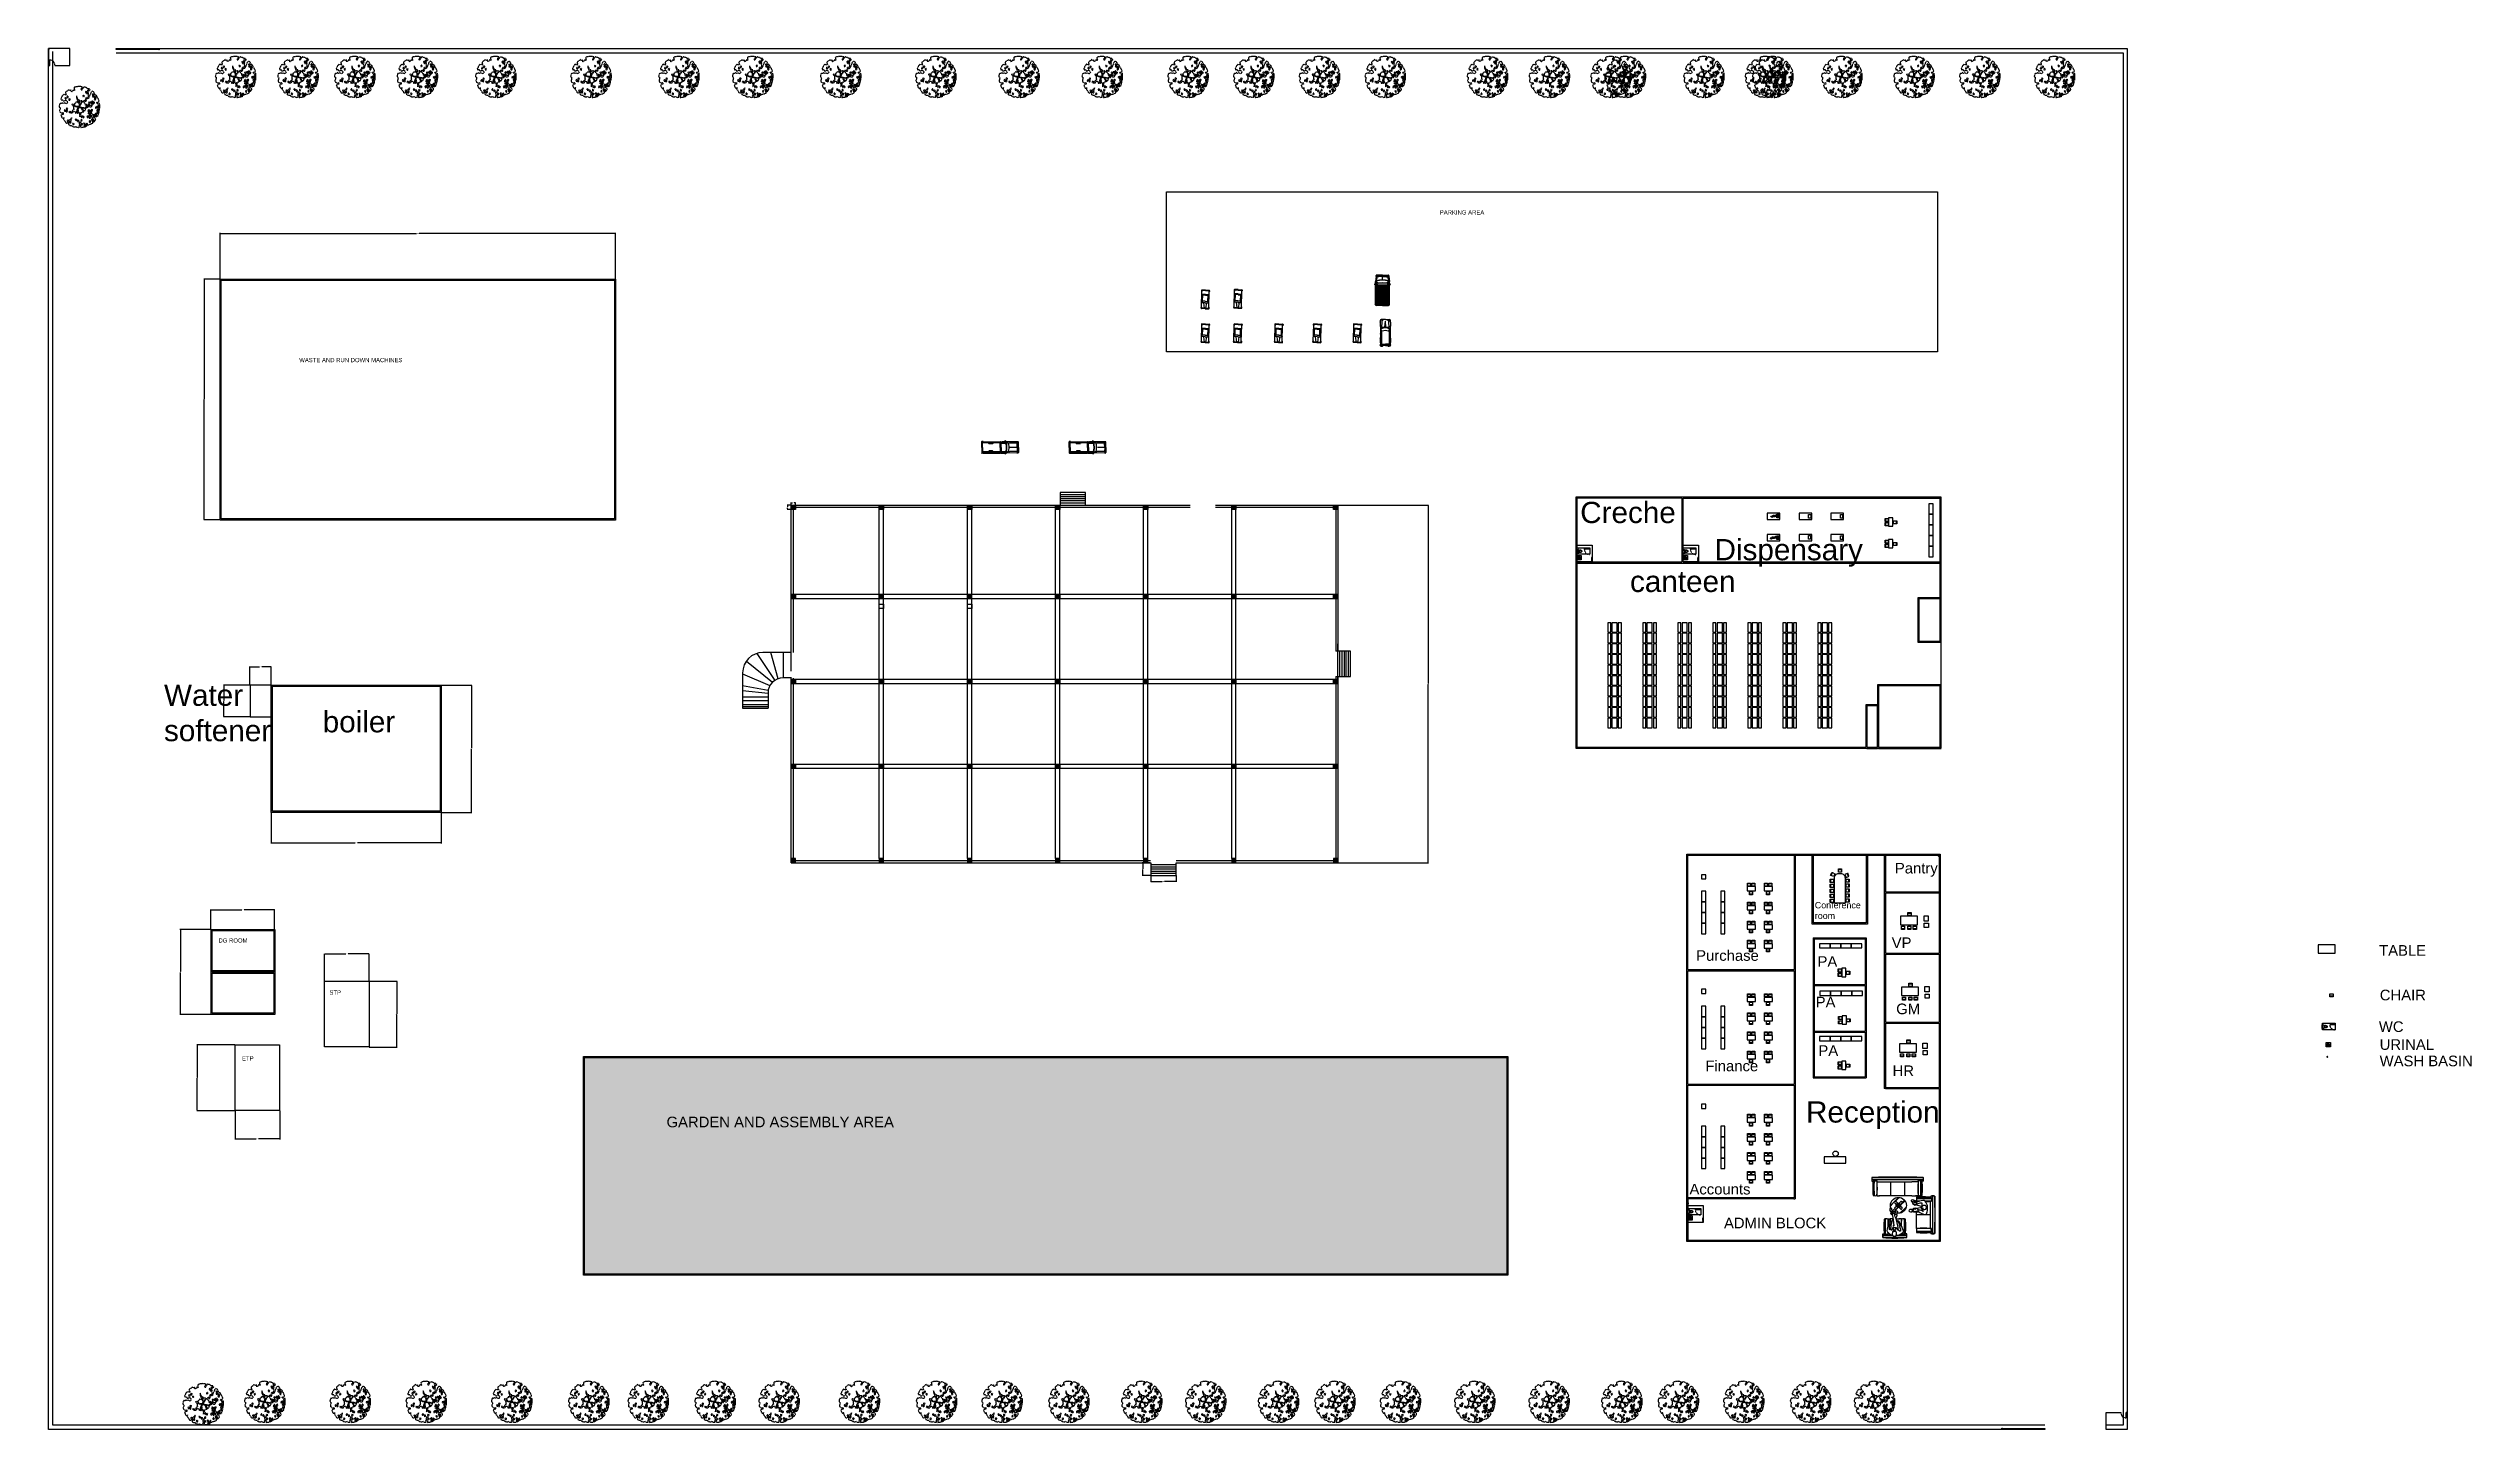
# Model space of a CAD drawing. Header units: feet. Extents: x 655 to 3246, y 42 to 1922.
# Drawn here: x 655 to 1796, y 42 to 693 of the extents above; entities that cross this region are included whole.
import ezdxf

# ---------------------------------------------------------------- set-up
doc = ezdxf.new("R2010")
doc.units = ezdxf.units.FT
doc.header["$MEASUREMENT"] = 0
doc.linetypes.add('DASHED', pattern=[0.75, 0.5, -0.25])
for name, color, linetype in [('0-APARATOS', 4, 'Continuous'), ('ARBOL', 84, 'Continuous'), ('beampillar', 80, 'Continuous'), ('Cotas', 253, 'Continuous'), ('hatch pillar', 20, 'Continuous'), ('OP-MOB-FIJO', 3, 'Continuous'), ('prep side', 220, 'Continuous'), ('shank', 7, 'Continuous'), ('wall', 24, 'Continuous')]:
    doc.layers.add(name, color=color, linetype=linetype)
doc.styles.add('ATTR', font='romans.shx', dxfattribs={"width": 0.8, "height": 1.114828})
doc.styles.get("Standard").update_dxf_attribs({"font": 'arial.ttf'})
doc.dimstyles.get("Standard").update_dxf_attribs({"dimtxt": 0.18, "dimasz": 0.18, "dimexe": 0.18, "dimexo": 0.0625, "dimgap": 0.09, "dimtad": 0, "dimtih": 1, "dimtoh": 1, "dimdec": 4, "dimzin": 0, "dimdsep": 46, "dimtxsty": 'Standard', "dimcen": 0.09, "dimadec": 0, "dimazin": 0, "dimtfac": 1, "dimtdec": 4, "dimtofl": 0, "dimtmove": 0, "dimatfit": 3, "dimfxl": 1, "dimtolj": 1, "dimtzin": 0, "dimarcsym": 0})

msp = doc.modelspace()

# ---------------------------------------------------------------- texts
at = {"attachment_point": 1}
for s, width, insert, char_height in [('PARKING AREA', 234.4421285, (1310.4529, 616.76688), 2), ('WASTE AND RUN DOWN MACHINES', 202.551966, (773.21585, 547.17283), 2), ('Creche', 87.7140104, (1376.58706, 479.35444), 10), ('Dispensary', 87.7140104, (1439.87892, 461.8236), 10), ('canteen', 87.7140104, (1400.04709, 446.86051), 10), ('Water softener', 36.288677, (709.50153, 393.21786), 10), ('boiler', 36.288677, (784.25415, 380.72155), 10), ('Pantry', 87.7140104, (1524.82349, 309.21995), 5), ('Conference \\Proom', 87.7140104, (1487.10394, 290.77037), 3), ('VP', 87.7140104, (1523.31545, 274.06719), 5), ('DG ROOM', 22.0519416, (735.17019, 273.62913), 2), ('Purchase', 87.7140104, (1431.20864, 268.05571), 5), ('PA', 87.7140104, (1488.3814, 265.22308), 5), ('TABLE', 87.7140104, (1752.91241, 270.46432), 5), ('STP', 15.5109365, (787.4355, 249.11997), 2), ('PA', 87.7140104, (1487.5177, 246.08474), 5), ('GM', 87.7140104, (1525.44054, 242.89946), 5), ('CHAIR', 87.7140104, (1753.23159, 249.42443), 5), ('WC', 87.7140104, (1752.79411, 234.52164), 5), ('ETP', 15.5109365, (746.26542, 218.02839), 2), ('PA', 87.7140104, (1488.80353, 223.2496), 5), ('WASH BASIN', 87.7140104, (1753.16176, 218.36471), 5), ('URINAL', 87.7140104, (1753.16176, 226.07597), 5), ('Finance', 87.7140104, (1435.57276, 216.01025), 5), ('HR', 87.7140104, (1523.73928, 213.75373), 5), ('Reception', 87.7140104, (1482.96343, 196.80661), 10), ('GARDEN AND ASSEMBLY AREA', 202.551966, (946.21214, 189.58063), 5), ('Accounts', 87.7140104, (1428.06686, 157.93779), 5), ('ADMIN BLOCK', 87.7140104, (1444.32285, 141.98224), 5)]:
    msp.add_mtext_dynamic_manual_height_columns(s, width=width, gutter_width=1, heights=[0], dxfattribs=dict(at, insert=insert, char_height=char_height))

# ---------------------------------------------------------------- blocks, each defined once
blk = doc.blocks.new('*U3')
at = {"layer": 'shank', "linetype": 'ByBlock'}
blk.add_lwpolyline([(-1, -2), (1, -2), (1, 2), (-1, 2)], close=True, dxfattribs=at)
blk = doc.blocks.new('*U4')
at = {"layer": 'shank', "color": 0, "linetype": 'ByBlock', "lineweight": -2, "transparency": 16777216}
blk.add_blockref('*U3', (0, 0), dxfattribs=at)
blk = doc.blocks.new('chair2')
at = {"layer": 'shank', "linetype": 'ByBlock'}
for p, q in [((-284.5, 200.9), (-284.5, 202.4)), ((-284.5, 200.9), (-284.5, 202.4)), ((-284.5, 202.4), (-284.3, 202.4)), ((-284.3, 200.9), (-284.5, 200.9)), ((-284.3, 200.9), (-284.3, 202.4)), ((-284.2, 201.9), (-284.3, 201.9)), ((-284.2, 201.5), (-284.3, 201.5)), ((-284.2, 202.4), (-283, 202.4)), ((-284.2, 200.9), (-284.2, 202.4)), ((-283, 200.9), (-284.2, 200.9)), ((-283, 202.4), (-283, 200.9))]:
    blk.add_line(p, q, dxfattribs=at)
blk = doc.blocks.new('tablechair')
at = {"layer": 'shank', "linetype": 'ByBlock'}
for name, p in [('*U4', (-81.4, 32.3)), ('chair2', (200.3, -169.2))]:
    blk.add_blockref(name, p, dxfattribs=at)
at = {"layer": 'shank', "linetype": 'ByBlock', "rotation": 180}
for p in [(-363.2, 235), (-363.2, 233)]:
    blk.add_blockref('chair2', p, dxfattribs=at)
blk = doc.blocks.new('*U5')
at = {"rotation": 90}
blk.add_blockref('tablechair', (32.3, 81.4), dxfattribs=at)
blk = doc.blocks.new('*U6')
at = {"color": 0, "linetype": 'ByBlock', "lineweight": -2, "transparency": 16777216}
for p in [(0, 27), (8, 27), (0, 18), (0, 9), (8, 18), (8, 9), (0, 0), (8, 0)]:
    blk.add_blockref('*U5', p, dxfattribs=at)
blk = doc.blocks.new('*U10')
at = {"layer": 'shank', "linetype": 'ByBlock'}
blk.add_lwpolyline([(-1, -2.5), (1, -2.5), (1, 2.5), (-1, 2.5)], close=True, dxfattribs=at)
blk = doc.blocks.new('*U11')
at = {"layer": 'shank', "color": 0, "linetype": 'ByBlock', "lineweight": -2, "transparency": 16777216}
for p in [(0, 15), (0, 10), (9, 15), (9, 10), (0, 5), (0, 0), (9, 5), (9, 0)]:
    blk.add_blockref('*U10', p, dxfattribs=at)
blk = doc.blocks.new('*U12')
at = {"rotation": 90}
blk.add_blockref('tablechair', (32.3, 81.4), dxfattribs=at)
blk = doc.blocks.new('*U13')
at = {"color": 0, "linetype": 'ByBlock', "lineweight": -2, "transparency": 16777216}
for p in [(0, 27), (8, 27), (0, 18), (0, 9), (8, 18), (8, 9), (0, 0), (8, 0)]:
    blk.add_blockref('*U12', p, dxfattribs=at)
blk = doc.blocks.new('*U14')
at = {"rotation": 90}
blk.add_blockref('tablechair', (32.3, 81.4), dxfattribs=at)
blk = doc.blocks.new('*U15')
at = {"color": 0, "linetype": 'ByBlock', "lineweight": -2, "transparency": 16777216}
for p in [(0, 27), (8, 27), (0, 18), (0, 9), (8, 18), (8, 9), (0, 0), (8, 0)]:
    blk.add_blockref('*U14', p, dxfattribs=at)
blk = doc.blocks.new('*U16')
at = {"layer": 'shank', "linetype": 'ByBlock'}
blk.add_lwpolyline([(-1, -2.5), (1, -2.5), (1, 2.5), (-1, 2.5)], close=True, dxfattribs=at)
blk = doc.blocks.new('*U17')
at = {"layer": 'shank', "color": 0, "linetype": 'ByBlock', "lineweight": -2, "transparency": 16777216}
for p in [(0, 15), (0, 10), (9, 15), (9, 10), (0, 5), (0, 0), (9, 5), (9, 0)]:
    blk.add_blockref('*U16', p, dxfattribs=at)
blk = doc.blocks.new('*U18')
at = {"layer": 'shank', "linetype": 'ByBlock'}
blk.add_lwpolyline([(-1, -2.5), (1, -2.5), (1, 2.5), (-1, 2.5)], close=True, dxfattribs=at)
blk = doc.blocks.new('*U19')
at = {"layer": 'shank', "color": 0, "linetype": 'ByBlock', "lineweight": -2, "transparency": 16777216}
for p in [(0, 15), (0, 10), (9, 15), (9, 10), (0, 5), (0, 0), (9, 5), (9, 0)]:
    blk.add_blockref('*U18', p, dxfattribs=at)
blk = doc.blocks.new('*U20')
at = {"layer": 'shank', "linetype": 'ByBlock', "rotation": 180}
blk.add_blockref('chair2', (-283.8, 201.7), dxfattribs=at)
blk = doc.blocks.new('*U21')
at = {"color": 0, "linetype": 'ByBlock', "lineweight": -2, "transparency": 16777216}
for p in [(0, 9.4), (0, 7.05), (0, 4.7), (0, 2.35), (0, 0)]:
    blk.add_blockref('*U20', p, dxfattribs=at)
blk = doc.blocks.new('*U22')
at = {"layer": 'shank', "linetype": 'ByBlock'}
blk.add_blockref('chair2', (283.8, -201.7), dxfattribs=at)
blk = doc.blocks.new('*U23')
at = {"color": 0, "linetype": 'ByBlock', "lineweight": -2, "transparency": 16777216}
for p in [(0, 9.4), (0, 7.05), (0, 4.7), (0, 2.35), (0, 0)]:
    blk.add_blockref('*U22', p, dxfattribs=at)
blk = doc.blocks.new('*U24')
at = {"layer": 'shank', "linetype": 'ByBlock'}
blk.add_lwpolyline([(-1, -2.5), (1, -2.5), (1, 2.5), (-1, 2.5)], close=True, dxfattribs=at)
blk = doc.blocks.new('*U25')
at = {"layer": 'shank', "color": 0, "linetype": 'ByBlock', "lineweight": -2, "transparency": 16777216}
for p in [(0, 15), (0, 10), (0, 5), (0, 0)]:
    blk.add_blockref('*U24', p, dxfattribs=at)
blk = doc.blocks.new('*U26')
at = {"layer": 'shank', "linetype": 'ByBlock'}
blk.add_lwpolyline([(-1, -2.5), (1, -2.5), (1, 2.5), (-1, 2.5)], close=True, dxfattribs=at)
blk = doc.blocks.new('*U27')
at = {"layer": 'shank', "color": 0, "linetype": 'ByBlock', "lineweight": -2, "transparency": 16777216}
for p in [(0, 15), (0, 10), (0, 5), (0, 0)]:
    blk.add_blockref('*U26', p, dxfattribs=at)
blk = doc.blocks.new('*U28')
at = {"layer": 'shank', "linetype": 'ByBlock'}
blk.add_lwpolyline([(-1, -2.5), (1, -2.5), (1, 2.5), (-1, 2.5)], close=True, dxfattribs=at)
blk = doc.blocks.new('*U29')
at = {"layer": 'shank', "color": 0, "linetype": 'ByBlock', "lineweight": -2, "transparency": 16777216}
for p in [(0, 15), (0, 10), (0, 5), (0, 0)]:
    blk.add_blockref('*U28', p, dxfattribs=at)
blk = doc.blocks.new('*U32')
at = {"layer": 'prep side', "linetype": 'ByBlock'}
blk.add_lwpolyline([(-1, 1), (1, 1), (1, -1), (-1, -1)], close=True, dxfattribs=at)
blk = doc.blocks.new('*U33')
at = {"layer": '0-APARATOS', "color": 0, "linetype": 'ByBlock', "lineweight": -2, "transparency": 16777216}
blk.add_blockref('*U32', (0, 0), dxfattribs=at)
blk = doc.blocks.new('AS3')
for p, q in [((-0.16, 0.16), (-0.15, 0.15)), ((-0.16, 0.16), (-0.16, 0.16)), ((-0.09, 0.03), (0.09, 0.03)), ((-0.09, 0.03), (0.09, 0.03)), ((0.16, 0.16), (0.15, 0.15))]:
    blk.add_line(p, q)
for centre, radius in [((-0.09, 0.11), 0.0175), ((0, 0.21), 0.021), ((0, 0.07), 0.0175), ((0, 0.37), 0.0125), ((0.09, 0.11), 0.0175)]:
    blk.add_circle(centre, radius)
for centre, radius, start, end in [((0.18, 0.29), 0.365, 163.5541, 180), ((0.18, 0.29), 0.365, 180, 196.4459), ((0.09, 0.32), 0.273, 144.5247, 163.5541), ((0.09, 0.27), 0.273, 196.4459, 202.604), ((0.18, 0.29), 0.33, 163.5541, 180), ((0, 0.31), 0.152, 188.2378, 351.7622), ((0.22, 0.25), 0.383, 195.1598, 214.6695), ((0.09, 0.32), 0.238, 144.5247, 163.5541), ((0.04, 0.36), 0.205, 120.1667, 144.5247), ((0.04, 0.36), 0.17, 120.1667, 144.5247), ((0, 0.42), 0.135, 90, 120.1667), ((0, 0.42), 0.0996, 90, 120.1667), ((0, 0.42), 0.135, 59.8333, 90), ((0, 0.42), 0.0996, 59.8333, 90), ((-0.04, 0.36), 0.17, 35.4753, 59.8333), ((-0.04, 0.36), 0.205, 35.4753, 59.8333), ((-0.22, 0.25), 0.383, 325.3305, 344.8402), ((-0.09, 0.32), 0.238, 16.4459, 35.4753), ((-0.09, 0.32), 0.273, 16.4459, 35.4753), ((-0.18, 0.29), 0.33, 0, 16.4459), ((-0.09, 0.27), 0.273, 337.396, 343.5541), ((-0.18, 0.29), 0.365, 0, 16.4459), ((-0.18, 0.29), 0.365, 343.5541, 360)]:
    blk.add_arc(centre, radius, start, end)
blk = doc.blocks.new('*U34')
at = {"layer": '0-APARATOS', "xscale": -3.14700811838211, "yscale": 3.14700811838211, "zscale": 3.14700811838211, "rotation": 180}
blk.add_blockref('AS3', (0, 0.9), dxfattribs=at)
blk = doc.blocks.new('*U35')
at = {"layer": '0-APARATOS', "color": 0, "linetype": 'ByBlock', "lineweight": -2, "transparency": 16777216}
blk.add_blockref('*U34', (0, 0), dxfattribs=at)
blk = doc.blocks.new('WC-P02')
for p, q in [((59, 144), (59, 116)), ((69, 154), (89, 154)), ((69, 106), (89, 106)), ((99, 144), (99, 116))]:
    blk.add_line(p, q)
blk.add_lwpolyline([(-161, 475, 0.4142136), (-191, 445), (-191, 295, 0.4142136), (-161, 265), (319, 265, 0.4142136), (349, 295), (349, 445, 0.4142136), (319, 475)], format="xyb", close=True)
blk.add_lwpolyline([(-133, 265), (-133, 259), (-145, 259), (-147, 261), (-149, 262), (-151, 262), (-159, 262), (-159, 265)])
for points in [[(-21, 265), (-91, 121, 0.0102944), (-94, 111, 0.0772239), (-109, 15, 0.0772239), (-94, -81, 0.0869996), (-54, -158, 0.1056874), (9, -212, 0.1241831), (79, -230, 0.1241831), (148, -212, 0.1056874), (212, -158, 0.0869996), (252, -81, 0.0772239), (267, 15, 0.0772239), (252, 111, 0.0102944), (248, 121), (179, 265)], [(-83, 15, 0.0772239), (-70, -74, 0.0869996), (-34, -142, 0.1056874), (22, -189, 0.1241831), (79, -204, 0.1241831), (136, -189, 0.1056874), (191, -142, 0.0869996), (227, -74, 0.0772239), (241, 15, 0.0772239), (227, 103, 0.0182439), (221, 118, 0.0182439)], [(-64, 118, 0.0182439), (-70, 103, 0.0772239), (-83, 15, 0.0772239)]]:
    blk.add_lwpolyline(points, format="xyb")
for centre in [(-1, 250), (159, 250)]:
    blk.add_circle(centre, 4)
for centre, radius, start, end in [((78, 25), 170, 32.98447, 146.79276), ((69, 144), 10, 90, 180), ((69, 116), 10, 180, 270), ((89, 144), 10, 0, 90), ((89, 116), 10, 270, 360)]:
    blk.add_arc(centre, radius, start, end)
blk = doc.blocks.new('*U36')
at = {"layer": 'Cotas'}
for p, q in [((1.5, -2.8), (1, -2.8)), ((1.5, -3), (1, -3))]:
    blk.add_line(p, q, dxfattribs=at)
blk.add_lwpolyline([(1, -3), (0.9, -3), (0.9, -0.5), (1, -0.5)], close=True, dxfattribs=at)
at = {"layer": 'Cotas', "linetype": 'DASHED', "ltscale": 0.25}
blk.add_arc((0.8, -2.8), 2.34, 88.4173, 185.0331, dxfattribs=at)
at = {"layer": 'prep side', "linetype": 'ByBlock'}
blk.add_lwpolyline([(1.5, 3), (1.5, -3), (-1.5, -3), (-1.5, 3)], close=True, dxfattribs=at)
at = {"layer": 'OP-MOB-FIJO', "xscale": -0.003281818591755336, "yscale": 0.003281818591755336, "zscale": 0.003281818591755336}
blk.add_blockref('WC-P02', (0.2, 1.5), dxfattribs=at)
blk = doc.blocks.new('*U37')
at = {"layer": '0-APARATOS', "color": 0, "linetype": 'ByBlock', "lineweight": -2, "transparency": 16777216}
blk.add_blockref('*U36', (0, 0), dxfattribs=at)
blk = doc.blocks.new('wB')
for centre, radius in [((563.6, 50.8), 0.023), ((563.7, 50.6), 0.015)]:
    blk.add_circle(centre, radius)
for centre, radius, start, end in [((564.2, 50.8), 0.8, 171.8125, 180), ((564.2, 50.8), 0.8, 180, 188.1875), ((563.6, 50.9), 0.134, 93.3541, 169.7124), ((563.6, 50.9), 0.096, 20.4236, 171.8929), ((564.2, 50.8), 0.774, 171.8125, 180), ((564.2, 50.8), 0.774, 180, 188.1875), ((563.6, 50.7), 0.134, 190.2876, 266.6459), ((563.6, 50.7), 0.096, 188.1071, 339.5764), ((563.7, 49.8), 1.27, 87.6959, 93.3541), ((563.6, 50.8), 0.0325, 0, 180), ((563.6, 50.8), 0.0325, 180, 0), ((563.7, 51.9), 1.27, 266.6459, 272.3041), ((563.3, 50.8), 0.37, 0, 20.4236), ((563.3, 50.8), 0.37, 339.5764, 0)]:
    blk.add_arc(centre, radius, start, end)
at = {"layer": 'prep side', "linetype": 'ByBlock'}
for p, q in [((563.7, 51), (563.8, 50.9)), ((563.8, 50.7), (563.7, 50.6)), ((563.8, 50.9), (563.8, 50.7))]:
    blk.add_line(p, q, dxfattribs=at)
blk = doc.blocks.new('*U39')
for points in [[(-2.25, 1.75), (2.25, 1.75), (2.25, 3.25), (-2.25, 3.25)], [(-2.25, -1.25), (2.25, -1.25), (2.25, 1.25), (-2.25, 1.25)], [(-2.25, -3.25), (2.25, -3.25), (2.25, -1.75), (-2.25, -1.75)]]:
    blk.add_lwpolyline(points, close=True)
blk = doc.blocks.new('*U40')
at = {"color": 0, "linetype": 'ByBlock', "lineweight": -2, "transparency": 16777216}
for p in [(0, 99), (5, 99), (10, 99), (15, 99), (20, 99), (25, 99), (30, 99), (35, 99), (40, 99), (45, 99), (0, 82.5), (5, 82.5), (10, 82.5), (15, 82.5), (20, 82.5), (25, 82.5), (30, 82.5), (35, 82.5), (40, 82.5), (45, 82.5), (0, 66), (5, 66), (10, 66), (15, 66), (20, 66), (25, 66), (30, 66), (35, 66), (40, 66), (45, 66), (0, 49.5), (5, 49.5), (10, 49.5), (15, 49.5), (20, 49.5), (25, 49.5), (30, 49.5), (35, 49.5), (40, 49.5), (45, 49.5), (0, 33), (5, 33), (10, 33), (15, 33), (20, 33), (25, 33), (30, 33), (35, 33), (40, 33), (45, 33), (0, 16.5), (5, 16.5), (10, 16.5), (15, 16.5), (20, 16.5), (25, 16.5), (30, 16.5), (35, 16.5), (40, 16.5), (45, 16.5), (0, 0), (5, 0), (10, 0), (15, 0), (20, 0), (25, 0), (30, 0), (35, 0), (40, 0), (45, 0)]:
    blk.add_blockref('*U39', p, dxfattribs=at)
blk = doc.blocks.new('*U41')
blk.add_lwpolyline([(-3, -1.5), (3, -1.5), (3, 1.5), (-3, 1.5)], close=True)
blk = doc.blocks.new('*U42')
at = {"color": 0, "linetype": 'ByBlock', "lineweight": -2, "transparency": 16777216}
for p in [(0, 10), (15, 10), (30, 10), (0, 0), (15, 0), (30, 0)]:
    blk.add_blockref('*U41', p, dxfattribs=at)
blk = doc.blocks.new('*U43')
at = {"layer": 'shank', "linetype": 'ByBlock'}
blk.add_lwpolyline([(-1, -2.5), (1, -2.5), (1, 2.5), (-1, 2.5)], close=True, dxfattribs=at)
blk = doc.blocks.new('*U44')
at = {"layer": 'shank', "color": 0, "linetype": 'ByBlock', "lineweight": -2, "transparency": 16777216}
for p in [(0, 20), (0, 15), (0, 10), (0, 5), (0, 0)]:
    blk.add_blockref('*U43', p, dxfattribs=at)
blk = doc.blocks.new('*U45')
at = {"layer": 'prep side', "linetype": 'ByBlock'}
blk.add_lwpolyline([(-1, 1), (1, 1), (1, -1), (-1, -1)], close=True, dxfattribs=at)
blk = doc.blocks.new('*U46')
at = {"layer": 'prep side', "color": 0, "linetype": 'ByBlock', "lineweight": -2, "transparency": 16777216}
blk.add_blockref('*U45', (0, 0), dxfattribs=at)
blk = doc.blocks.new('*U47')
at = {"layer": '0-APARATOS', "xscale": -3.14700811838211, "yscale": 3.14700811838211, "zscale": 3.14700811838211, "rotation": 180}
blk.add_blockref('AS3', (0, 0.9), dxfattribs=at)
blk = doc.blocks.new('*U48')
at = {"layer": 'prep side', "color": 0, "linetype": 'ByBlock', "lineweight": -2, "transparency": 16777216}
blk.add_blockref('*U47', (0, 0), dxfattribs=at)
blk = doc.blocks.new('*U49')
at = {"layer": 'Cotas'}
for p, q in [((1.5, -2.8), (1, -2.8)), ((1.5, -3), (1, -3))]:
    blk.add_line(p, q, dxfattribs=at)
blk.add_lwpolyline([(1, -3), (0.9, -3), (0.9, -0.5), (1, -0.5)], close=True, dxfattribs=at)
at = {"layer": 'Cotas', "linetype": 'DASHED', "ltscale": 0.25}
blk.add_arc((0.8, -2.8), 2.34, 88.4173, 185.0331, dxfattribs=at)
at = {"layer": 'prep side', "linetype": 'ByBlock'}
blk.add_lwpolyline([(1.5, 3), (1.5, -3), (-1.5, -3), (-1.5, 3)], close=True, dxfattribs=at)
at = {"layer": 'OP-MOB-FIJO', "xscale": -0.003281818591755336, "yscale": 0.003281818591755336, "zscale": 0.003281818591755336}
blk.add_blockref('WC-P02', (0.2, 1.5), dxfattribs=at)
blk = doc.blocks.new('*U50')
at = {"layer": 'prep side', "color": 0, "linetype": 'ByBlock', "lineweight": -2, "transparency": 16777216}
blk.add_blockref('*U49', (0, 0), dxfattribs=at)
blk = doc.blocks.new('*U51')
at = {"layer": 'prep side', "linetype": 'ByBlock'}
blk.add_lwpolyline([(-1, 1), (1, 1), (1, -1), (-1, -1)], close=True, dxfattribs=at)
blk = doc.blocks.new('*U52')
at = {"layer": 'prep side', "color": 0, "linetype": 'ByBlock', "lineweight": -2, "transparency": 16777216}
blk.add_blockref('*U51', (0, 0), dxfattribs=at)
blk = doc.blocks.new('*U53')
at = {"layer": '0-APARATOS', "xscale": -3.14700811838211, "yscale": 3.14700811838211, "zscale": 3.14700811838211, "rotation": 180}
blk.add_blockref('AS3', (0, 0.9), dxfattribs=at)
blk = doc.blocks.new('*U54')
at = {"layer": 'prep side', "color": 0, "linetype": 'ByBlock', "lineweight": -2, "transparency": 16777216}
blk.add_blockref('*U53', (0, 0), dxfattribs=at)
blk = doc.blocks.new('*U55')
at = {"layer": 'Cotas'}
for p, q in [((1.5, -2.8), (1, -2.8)), ((1.5, -3), (1, -3))]:
    blk.add_line(p, q, dxfattribs=at)
blk.add_lwpolyline([(1, -3), (0.9, -3), (0.9, -0.5), (1, -0.5)], close=True, dxfattribs=at)
at = {"layer": 'Cotas', "linetype": 'DASHED', "ltscale": 0.25}
blk.add_arc((0.8, -2.8), 2.34, 88.4173, 185.0331, dxfattribs=at)
at = {"layer": 'prep side', "linetype": 'ByBlock'}
blk.add_lwpolyline([(1.5, 3), (1.5, -3), (-1.5, -3), (-1.5, 3)], close=True, dxfattribs=at)
at = {"layer": 'OP-MOB-FIJO', "xscale": -0.003281818591755336, "yscale": 0.003281818591755336, "zscale": 0.003281818591755336}
blk.add_blockref('WC-P02', (0.2, 1.5), dxfattribs=at)
blk = doc.blocks.new('*U56')
at = {"layer": 'prep side', "color": 0, "linetype": 'ByBlock', "lineweight": -2, "transparency": 16777216}
blk.add_blockref('*U55', (0, 0), dxfattribs=at)
blk = doc.blocks.new('Large Pickup Truck PV')
at = {"linetype": 'Continuous'}
for p, q in [((-209, 0), (-209, 32)), ((-209, 0), (-209, -32)), ((-202, 33), (-208, 33)), ((-206, 0), (-206, 30)), ((-103, 30), (-206, 30)), ((-104, 26), (-206, 26)), ((-206, 0), (-206, -30)), ((-204, 29), (-202, 29)), ((-204, 28), (-204, 29)), ((-204, 28), (-204, 27)), ((-204, 27), (-202, 27)), ((-204, 0), (-204, 26)), ((-204, 0), (-204, -26)), ((-203, 32), (-105, 32)), ((-202, 29), (-202, 28)), ((-202, 27), (-202, 28)), ((-201, 33), (-201, 32)), ((-172, 26), (-169, 22)), ((-148, 20), (-166, 20)), ((-153, 29), (-155, 29)), ((-155, 29), (-155, 28)), ((-155, 27), (-155, 28)), ((-153, 27), (-155, 27)), ((-153, 28), (-153, 29)), ((-153, 28), (-153, 27)), ((-142, 26), (-145, 22)), ((-105, 29), (-107, 29)), ((-107, 29), (-107, 28)), ((-107, 27), (-107, 28)), ((-105, 27), (-107, 27)), ((-105, 28), (-105, 29)), ((-105, 28), (-105, 27)), ((-104, 0), (-104, 26)), ((-104, 0), (-104, -26)), ((-103, 0), (-103, 30)), ((-103, 0), (-103, -30)), ((-101, 32), (-70, 32)), ((-101, 0), (-101, 23)), ((-101, 23), (-100, 23)), ((-101, 0), (-101, -23)), ((-100, 0), (-100, 22)), ((-100, 0), (-100, -22)), ((-99, 0), (-99, 22)), ((-99, 0), (-99, -22)), ((-97, 24), (-73, 24)), ((-68, 31), (-93, 31)), ((-92, 26), (-93, 30)), ((-75, 26), (-92, 26)), ((-75, 33), (-75, 39)), ((-73, 36), (-75, 39)), ((-73, 35), (-75, 33)), ((-68, 30), (-75, 26)), ((-74, 27), (-74, 31)), ((-69, 32), (-73, 36)), ((-71, 32), (-73, 35)), ((-8, 31), (-70, 32)), ((-60, 28), (-69, 24)), ((-54, 26), (-54, 25)), ((-5, 24), (-52, 24)), ((-4, 0), (-49, 0)), ((-9, 31), (-9, 31)), ((-4, 32), (-8, 32)), ((-7, 0), (-8, 24)), ((-7, 0), (-8, -24)), ((-4, 0), (-5, 28)), ((-4, 0), (-5, -28)), ((0, 0), (-1, 29)), ((0, 0), (-1, -29)), ((-202, -33), (-208, -33)), ((-104, -26), (-206, -26)), ((-103, -30), (-206, -30)), ((-204, -27), (-202, -27)), ((-204, -28), (-204, -27)), ((-204, -28), (-204, -29)), ((-204, -29), (-202, -29)), ((-203, -32), (-105, -32)), ((-202, -27), (-202, -28)), ((-202, -29), (-202, -28)), ((-201, -33), (-201, -32)), ((-172, -26), (-169, -22)), ((-148, -20), (-166, -20)), ((-155, -27), (-155, -28)), ((-153, -27), (-155, -27)), ((-155, -29), (-155, -28)), ((-153, -29), (-155, -29)), ((-153, -28), (-153, -27)), ((-153, -28), (-153, -29)), ((-142, -26), (-145, -22)), ((-107, -27), (-107, -28)), ((-105, -27), (-107, -27)), ((-107, -29), (-107, -28)), ((-105, -29), (-107, -29)), ((-105, -28), (-105, -27)), ((-105, -28), (-105, -29)), ((-101, -23), (-100, -23)), ((-101, -32), (-70, -32)), ((-97, -24), (-73, -24)), ((-92, -26), (-93, -30)), ((-68, -31), (-93, -31)), ((-75, -26), (-92, -26)), ((-68, -30), (-75, -26)), ((-73, -35), (-75, -33)), ((-75, -33), (-75, -39)), ((-73, -36), (-75, -39)), ((-74, -27), (-74, -31)), ((-69, -32), (-73, -36)), ((-71, -32), (-73, -35)), ((-8, -31), (-70, -32)), ((-60, -28), (-69, -24)), ((-54, -26), (-54, -25)), ((-5, -24), (-52, -24)), ((-9, -31), (-9, -31)), ((-4, -32), (-8, -32))]:
    blk.add_line(p, q, dxfattribs=at)
for centre, radius, start, end in [((-208, 32), 1.39, 90, 180), ((-203, 30), 2.31, 90, 180), ((-202, 32), 1.39, 29.4972, 90), ((-166, 24), 3.29, 216.138, 270), ((-148, 24), 3.29, 270, 323.862), ((-105, 30), 1.86, 360, 90), ((-101, 30), 1.86, 90, 180), ((-101, 23), 0.434, 47.133, 180), ((-101, 22), 0.732, 360, 47.133), ((-67, 46), 34.7, 202.5926, 217.5818), ((-97, 22), 2.33, 90, 180), ((-93, 30), 0.385, 90, 196.3203), ((-92, 27), 0.562, 196.3203, 270), ((-132, 136), 125, 296.6206, 303.6232), ((-75, 27), 0.831, 270, 298.9696), ((-73, 23), 1.85, 18.1308, 90), ((-141, 0), 73.3, 359.7158, 18.1308), ((-141, 0), 73.3, 341.8692, 0.2842), ((-68, 23), 1.2, 114.2403, 199.5799), ((-134, 0), 68.4, 360, 19.5799), ((-68, 30), 0.313, 298.9696, 90), ((-60, 27), 1.49, 23.8549, 114.2403), ((-121, 0), 68, 360, 23.8549), ((-52, 26), 1.48, 194.5632, 270), ((-8, 31), 1.05, 90, 135.0818), ((-8, 28), 2.54, 2.4683, 88.614), ((-4, 29), 3.18, 2.4683, 90), ((-208, -32), 1.39, 180, 270), ((-203, -30), 2.31, 180, 270), ((-202, -32), 1.39, 270, 330.5028), ((-166, -24), 3.29, 90, 143.862), ((-148, -24), 3.29, 36.138, 90), ((-105, -30), 1.86, 270, 360), ((-101, -30), 1.86, 180, 270), ((-101, -23), 0.434, 180, 312.867), ((-101, -22), 0.732, 312.867, 360), ((-97, -22), 2.33, 180, 270), ((-67, -46), 34.7, 142.4182, 157.4074), ((-93, -30), 0.385, 163.6797, 270), ((-92, -27), 0.562, 90, 163.6797), ((-132, -136), 125, 56.3768, 63.3795), ((-75, -27), 0.831, 61.0304, 90), ((-73, -23), 1.85, 270, 341.8692), ((-134, 0), 68.4, 340.4201, 360), ((-68, -23), 1.2, 160.4201, 245.7597), ((-68, -30), 0.313, 270, 61.0304), ((-60, -27), 1.49, 245.7597, 336.1451), ((-121, 0), 68, 336.1451, 360), ((-52, -26), 1.48, 90, 165.4368), ((-8, -31), 1.05, 224.9182, 270), ((-8, -28), 2.54, 271.386, 357.5316), ((-4, -29), 3.18, 270, 357.5316)]:
    blk.add_arc(centre, radius, start, end, dxfattribs=at)
for points in [[(-204, 29), (-204, 27), (-202, 29), (-202, 27)], [(-153, 29), (-153, 27), (-155, 29), (-155, 27)], [(-105, 29), (-105, 27), (-107, 29), (-107, 27)], [(-204, -29), (-204, -27), (-202, -29), (-202, -27)], [(-153, -29), (-153, -27), (-155, -29), (-155, -27)], [(-105, -29), (-105, -27), (-107, -29), (-107, -27)]]:
    blk.add_solid(points, dxfattribs=at)
at = {"style": 'ATTR', "width": 0.8, "flags": 9}
blk.add_attdef('ESTCODE', (0, 0), '', height=0.0439, dxfattribs=at)
blk = doc.blocks.new('Car PV')
for p, q in [((-3, 24.004), (-3, 45.775)), ((-3, 23.996), (-3, 2.225)), ((-1.5, 24), (-1.5, 45.75)), ((-1.5, 24), (-1.5, 2.25)), ((0, 48), (3.75, 48)), ((0, 24.004), (0, 45.715)), ((0, 28.5), (31.5, 33)), ((0, 23.996), (0, 2.285)), ((0, 19.5), (31.5, 15)), ((0, 0), (3.75, 0)), ((0.002, 45.75), (6, 45.75)), ((0.002, 2.25), (6, 2.25)), ((6, 45.75), (98.25, 45.75)), ((6, 2.25), (98.25, 2.25)), ((31.5, 24), (31.5, 45.75)), ((31.5, 45.75), (40.5, 39.75)), ((31.5, 24), (31.5, 2.25)), ((31.5, 2.25), (40.5, 8.25)), ((33, 45.75), (39.75, 41.25)), ((33, 2.25), (39.75, 6.75)), ((39.75, 41.25), (39.75, 45.75)), ((39.75, 6.75), (39.75, 2.25)), ((40.5, 39.75), (76.5, 39.75)), ((40.5, 24), (40.5, 39.75)), ((40.5, 24), (40.5, 8.25)), ((40.5, 8.25), (76.5, 8.25)), ((41.25, 45.75), (41.25, 40.5)), ((41.25, 40.5), (57, 40.5)), ((41.25, 2.25), (41.25, 7.5)), ((41.25, 7.5), (57, 7.5)), ((57, 40.5), (57, 45.75)), ((57, 7.5), (57, 2.25)), ((58.5, 39.75), (58.5, 45.75)), ((58.5, 8.25), (58.5, 2.25)), ((60, 45.75), (60, 40.5)), ((60, 40.5), (75.75, 40.5)), ((60, 7.5), (75.75, 7.5)), ((60, 2.25), (60, 7.5)), ((75.75, 40.5), (75.75, 45.75)), ((75.75, 7.5), (75.75, 2.25)), ((76.5, 39.75), (81, 45.75)), ((76.5, 24), (76.5, 39.75)), ((76.5, 24), (76.5, 8.25)), ((76.5, 8.25), (81, 2.25)), ((81, 24), (81, 45.75)), ((81, 24), (81, 2.25)), ((103.498, 45.75), (97.5, 45.75)), ((103.498, 2.25), (97.5, 2.25)), ((103.5, 48), (99.75, 48)), ((103.5, 0), (99.75, 0)), ((103.5, 24.004), (103.5, 45.715)), ((103.5, 23.996), (103.5, 2.285)), ((105, 24), (105, 45.75)), ((105, 24), (105, 2.25)), ((106.5, 24.004), (106.5, 45.775)), ((106.5, 23.996), (106.5, 2.225))]:
    blk.add_line(p, q)
for centre, radius, start, end in [((-0.216, 45.163), 2.845, 85.64554, 168.0943), ((-0.216, 2.837), 2.845, 191.9057, 274.3545), ((3.375, 45.375), 2.652, 8.130111, 81.86996), ((3.375, 2.625), 2.652, 278.13, 351.8699), ((100.125, 45.375), 2.652, 98.13004, 171.8699), ((100.125, 2.625), 2.652, 188.1301, 261.87), ((103.716, 45.163), 2.845, 11.90574, 94.35446), ((103.716, 2.837), 2.845, 265.6455, 348.0943)]:
    blk.add_arc(centre, radius, start, end)
at = {"style": 'ATTR', "width": 0.8, "flags": 9}
blk.add_attdef('ESTCODE', (0, 0), '', height=0.0219, dxfattribs=at)
blk = doc.blocks.new('Small Station Wagon PV')
at = {"linetype": 'Continuous'}
for p, q in [((-156, 27), (-156, 20)), ((-153, 21), (-156, 21)), ((-153, 18), (-156, 18)), ((-153, 0), (-153, 23)), ((-153, 0), (-153, -23)), ((-145, 0), (-153, 0)), ((-151, 19), (-151, 4)), ((-147, 19), (-150, 20)), ((-150, 2), (-147, 2)), ((-147, 29), (-149, 30)), ((-61, 27), (-149, 27)), ((-136, 29), (-147, 29)), ((-146, 4), (-146, 18)), ((-145, 19), (-145, 0)), ((-145, -19), (-145, 0)), ((-70, 22), (-142, 22)), ((-134, 31), (-136, 29)), ((-109, 31), (-134, 31)), ((-109, 31), (-106, 29)), ((-41, 29), (-106, 29)), ((-89, 27), (-89, 29)), ((-88, 22), (-88, 27)), ((-86, 23), (-86, 27)), ((-69, 23), (-86, 23)), ((-85, 28), (-82, 28)), ((-85, 28), (-82, 28)), ((-85, 28), (-85, 28)), ((-82, 28), (-82, 28)), ((-70, 23), (-70, 27)), ((-69, 23), (-69, 27)), ((-61, 27), (-68, 24)), ((-53, 29), (-67, 23)), ((-66, 20), (-55, 26)), ((-45, 3), (-9, 0)), ((-45, 0), (-45, 2)), ((-45, -3), (-9, 0)), ((-45, 0), (-45, -2)), ((-39, 31), (-41, 29)), ((-14, 31), (-39, 31)), ((-14, 31), (-9, 29)), ((-9, 29), (-3, 28)), ((-3, 18), (-3, 28)), ((0, 0), (-3, 18)), ((0, 0), (-3, -18)), ((0, 0), (0, 24)), ((0, 0), (0, -24)), ((-153, -18), (-156, -18)), ((-156, -27), (-156, -20)), ((-153, -21), (-156, -21)), ((-151, -19), (-151, -4)), ((-150, -2), (-147, -2)), ((-147, -19), (-150, -20)), ((-61, -27), (-149, -27)), ((-147, -29), (-149, -30)), ((-136, -29), (-147, -29)), ((-146, -4), (-146, -18)), ((-70, -22), (-142, -22)), ((-134, -31), (-136, -29)), ((-109, -31), (-134, -31)), ((-109, -31), (-106, -29)), ((-41, -29), (-106, -29)), ((-89, -27), (-89, -29)), ((-88, -22), (-88, -27)), ((-86, -23), (-86, -27)), ((-69, -23), (-86, -23)), ((-85, -28), (-82, -28)), ((-85, -28), (-82, -28)), ((-85, -28), (-85, -28)), ((-82, -28), (-82, -28)), ((-70, -23), (-70, -27)), ((-69, -23), (-69, -27)), ((-61, -27), (-68, -24)), ((-53, -29), (-67, -23)), ((-66, -20), (-55, -26)), ((-39, -31), (-41, -29)), ((-14, -31), (-39, -31)), ((-14, -31), (-9, -29)), ((-9, -29), (-3, -28)), ((-3, -18), (-3, -28))]:
    blk.add_line(p, q, dxfattribs=at)
for centre, radius, start, end in [((-151, 27), 4.66, 55.2668, 180), ((-148, 20), 8.48, 180, 226.389), ((-147, 23), 6.37, 90, 180), ((-149, 23), 3.89, 90, 180), ((-150, 19), 1.19, 76.5214, 180), ((-150, 4), 1.19, 180, 270), ((-147, 18), 1.19, 360, 76.5214), ((-147, 4), 1.19, 270, 360), ((-142, 19), 3.04, 90, 180), ((-70, 28), 5.29, 270, 295.2103), ((-69, 27), 3.96, 270, 295.2103), ((-66, 19), 1.32, 117.1178, 192.9967), ((-148, 0), 83.3, 360, 12.9967), ((-55, 25), 1.32, 22.5726, 117.1178), ((-114, 0), 65.8, 0.1875, 22.5726), ((-114, 0), 65.8, 337.4274, 359.8125), ((-44, -210), 232, 79.7446, 90.364), ((-221, 2), 176, 360, 6.6139), ((-6, 27), 3.64, 73.7418, 143.723), ((-6, 24), 6.36, 360, 73.7418), ((-148, -20), 8.48, 133.611, 180), ((-151, -27), 4.66, 180, 304.7332), ((-149, -23), 3.89, 180, 270), ((-147, -23), 6.37, 180, 270), ((-150, -4), 1.19, 90, 180), ((-150, -19), 1.19, 180, 283.4785), ((-147, -4), 1.19, 360, 90), ((-147, -18), 1.19, 283.4785, 360), ((-142, -19), 3.04, 180, 270), ((-70, -28), 5.29, 64.7897, 90), ((-69, -27), 3.96, 64.7897, 90), ((-148, 0), 83.3, 347.0033, 360), ((-66, -19), 1.32, 167.0033, 242.8822), ((-55, -25), 1.32, 242.8822, 337.4274), ((-221, -2), 176, 353.3861, 360), ((-44, 210), 232, 269.636, 280.2554), ((-6, -27), 3.64, 216.277, 286.2582), ((-6, -24), 6.36, 286.2582, 360)]:
    blk.add_arc(centre, radius, start, end, dxfattribs=at)
at = {"style": 'ATTR', "width": 0.8, "flags": 9}
blk.add_attdef('ESTCODE', (0, 0), '', height=0.0329, dxfattribs=at)
blk = doc.blocks.new('Medium Van PV')
at = {"linetype": 'Continuous'}
for p, q in [((-180, 0), (-180, 36)), ((-180, 0), (-180, -36)), ((-177, 0), (-177, 32)), ((-177, 0), (-177, -32)), ((-175, 0), (-175, 30)), ((-175, 0), (-175, -30)), ((-174, 42), (-172, 42)), ((-169, 41), (-170, 42)), ((-169, 41), (-38, 41)), ((-34, 36), (-169, 36)), ((-169, 0), (-169, 27)), ((-169, 0), (-169, -27)), ((-166, 30), (-56, 30)), ((-163, 0), (-163, 28)), ((-163, 0), (-163, -28)), ((-159, 26), (-56, 26)), ((-159, 22), (-56, 22)), ((-159, 17), (-56, 17)), ((-159, 13), (-56, 13)), ((-159, 8), (-56, 8)), ((-159, 4), (-56, 4)), ((-121, 30), (-121, 41)), ((-98, 30), (-98, 41)), ((-75, 30), (-75, 41)), ((-73, 30), (-73, 41)), ((-71, 34), (-71, 30)), ((-70, 35), (-48, 35)), ((-56, 30), (-48, 34)), ((-55, 41), (-55, 48)), ((-54, 31), (-54, 35)), ((-49, 29), (-36, 36)), ((-48, 28), (-36, 35)), ((-8, 38), (-38, 41)), ((-11, 34), (-34, 36)), ((-33, 35), (-10, 33)), ((-30, 0), (-4, 0)), ((-8, 36), (-11, 34)), ((-10, 33), (-4, 33)), ((-10, 24), (-10, 33)), ((-9, 22), (-10, 24)), ((-9, 0), (-9, 22)), ((-9, 0), (-9, -22)), ((-8, 38), (-7, 39)), ((-4, 39), (-2, 38)), ((-4, 0), (-4, 34)), ((-4, 0), (-4, -34)), ((0, 0), (0, 35)), ((0, 0), (0, -35)), ((-174, -42), (-172, -42)), ((-169, -41), (-170, -42)), ((-34, -36), (-169, -36)), ((-169, -41), (-38, -41)), ((-166, -30), (-56, -30)), ((-159, -4), (-56, -4)), ((-159, -8), (-56, -8)), ((-159, -13), (-56, -13)), ((-159, -17), (-56, -17)), ((-159, -22), (-56, -22)), ((-159, -26), (-56, -26)), ((-121, -30), (-121, -41)), ((-98, -30), (-98, -41)), ((-75, -30), (-75, -41)), ((-73, -30), (-73, -41)), ((-71, -34), (-71, -30)), ((-70, -35), (-48, -35)), ((-56, -30), (-48, -34)), ((-55, -41), (-55, -48)), ((-54, -31), (-54, -35)), ((-49, -29), (-36, -36)), ((-48, -28), (-36, -35)), ((-8, -38), (-38, -41)), ((-11, -34), (-34, -36)), ((-33, -35), (-10, -33)), ((-8, -36), (-11, -34)), ((-9, -22), (-10, -24)), ((-10, -24), (-10, -33)), ((-10, -33), (-4, -33)), ((-8, -38), (-7, -39)), ((-4, -39), (-2, -38))]:
    blk.add_line(p, q, dxfattribs=at)
for centre, radius, start, end in [((-174, 36), 5.95, 90, 180), ((-169, 32), 8.52, 90, 180), ((-169, 30), 5.92, 90, 180), ((-172, 40), 2.17, 42.6396, 90), ((-166, 27), 3.16, 90, 180), ((-161, 28), 1.53, 90, 180), ((-70, 34), 1.15, 90, 180), ((-56, 31), 1.52, 270, 295.4592), ((-59, 44), 5.77, 324.8037, 49.206), ((-48, 27), 1.53, 118.6004, 186.9733), ((-273, 0), 225, 0, 6.9733), ((-273, 0), 225, 353.0267, 0), ((-48, 34), 0.586, 295.4592, 90), ((-48, 27), 0.312, 118.6004, 186.9733), ((-273, 0), 226, 0, 6.9733), ((-273, 0), 226, 353.0267, 0), ((-35, 34), 1.53, 13.402, 118.6004), ((-35, 34), 0.312, 13.402, 118.6004), ((-180, 0), 149, 0, 13.402), ((-180, 0), 149, 346.598, 0), ((-180, 0), 150, 0, 13.402), ((-180, 0), 150, 346.598, 0), ((-9, 24), 1.47, 180, 209.1874), ((-10, 22), 1.47, 1.1489, 29.1874), ((-8, 34), 3.81, 0.5253, 84.9042), ((-5, 37), 2.36, 62.6029, 141.9141), ((-4, 35), 3.37, 0.5253, 62.6029), ((-174, -36), 5.95, 180, 270), ((-169, -32), 8.52, 180, 270), ((-169, -30), 5.92, 180, 270), ((-172, -40), 2.17, 270, 317.3604), ((-166, -27), 3.16, 180, 270), ((-161, -28), 1.53, 180, 270), ((-70, -34), 1.15, 180, 270), ((-56, -31), 1.52, 64.5408, 90), ((-59, -44), 5.77, 310.794, 35.1963), ((-48, -27), 1.53, 173.0267, 241.3996), ((-48, -27), 0.312, 173.0267, 241.3996), ((-48, -34), 0.586, 270, 64.5408), ((-35, -34), 0.312, 241.3996, 346.598), ((-35, -34), 1.53, 241.3996, 346.598), ((-9, -24), 1.47, 150.8126, 180), ((-10, -22), 1.47, 330.8126, 358.8511), ((-8, -34), 3.81, 275.0958, 359.4747), ((-5, -37), 2.36, 218.0859, 297.3971), ((-4, -35), 3.37, 297.3971, 359.4747)]:
    blk.add_arc(centre, radius, start, end, dxfattribs=at)
at = {"style": 'ATTR', "width": 0.8, "flags": 9}
blk.add_attdef('ESTCODE', (0, 0), '', height=0.0387, dxfattribs=at)
blk = doc.blocks.new('TEQUENDAMA')
at = {"layer": 'ARBOL', "linetype": 'DASHED', "ltscale": 0.3}
for points in [[(-3.89, 4.53), (-4.1, 4.29), (-4.1, 4.12), (-4.01, 3.87), (-3.89, 3.63), (-3.97, 3.46), (-4.14, 3.58), (-4.26, 3.75), (-4.47, 3.54), (-4.63, 3.75), (-4.84, 3.54), (-4.96, 3.3), (-5.17, 3.13), (-5.29, 2.7), (-5.48, 2.43), (-5.35, 2.11), (-4.96, 2.14), (-4.76, 1.73), (-4.39, 1.77), (-4.1, 2.02), (-3.68, 1.69), (-3.52, 1.27), (-3.85, 0.94), (-4.47, 1.19), (-4.84, 1.03), (-5.06, 1.26), (-5.42, 0.98), (-5.71, 1.07), (-5.87, 0.78), (-6, 0.32), (-5.96, -0.01), (-5.75, -0.05), (-5.71, -0.42), (-5.75, -0.67), (-5.87, -1), (-5.83, -1.41), (-5.67, -1.49), (-5.13, -1.9), (-4.84, -1.62), (-4.76, -2.15), (-5.05, -2.15), (-5.46, -2.44), (-5.34, -2.69), (-5.21, -3.06), (-5.01, -3.27), (-4.8, -3.27), (-4.63, -3.1), (-4.67, -3.39), (-4.67, -3.64), (-4.39, -3.97), (-4.26, -4.21), (-4.1, -4.54), (-3.85, -4.71), (-3.6, -4.67), (-3.31, -4.5), (-3.1, -4.01), (-2.82, -3.68), (-2.61, -3.47), (-2.32, -3.18), (-2.44, -3.51), (-2.61, -4.01), (-2.73, -4.34), (-3.06, -4.46), (-3.27, -4.83), (-3.23, -5.16), (-2.82, -5.37), (-2.4, -5.37), (-2.24, -5.54), (-2.2, -5.66), (-1.95, -5.74), (-1.58, -5.82), (-1.25, -5.82), (-1.08, -5.7), (-0.87, -5.87), (-0.46, -5.99), (-0.13, -5.95), (-0.05, -5.87), (-0.13, -5.54), (0.04, -5.25), (-0.05, -4.63), (0.04, -4.21), (0.2, -4.54), (0.49, -4.67), (0.45, -5.04), (0.24, -5.16), (0.28, -5.74), (0.33, -6.03), (0.74, -5.91), (1.19, -5.91), (1.36, -5.82), (1.69, -5.74), (2.1, -5.58), (2.1, -5.33), (2.31, -5.25), (2.52, -5.29), (2.76, -5.08), (3.01, -5.04), (3.38, -4.92), (3.84, -4.71), (4, -4.38), (4.33, -4.21), (4.5, -3.97), (4.71, -3.72), (4.62, -3.43), (4.42, -3.14), (3.8, -3.27), (3.55, -2.98), (3.55, -2.65), (3.26, -2.28), (2.64, -1.99), (2.64, -1.74), (2.93, -1.78), (3.3, -2.03), (3.47, -1.9), (3.88, -2.11), (3.84, -2.56), (4.21, -2.73), (4.58, -2.73), (4.87, -2.81), (5.33, -2.65), (5.49, -2.19), (5.66, -1.7), (5.7, -1.37), (5.61, -1.12), (5.74, -0.96), (5.86, -0.87), (5.86, -0.5), (5.9, -0.21), (5.9, 0.74), (5.82, 1.07), (5.45, 0.78), (5.2, 1.07), (4.99, 1.15), (5.12, 1.44), (5.28, 1.31), (5.57, 1.48), (5.74, 1.81), (5.49, 2.3), (5.37, 2.59), (5.16, 2.8), (5.08, 3.09), (4.87, 3.46), (4.66, 3.5), (4.46, 3.46), (4.46, 3.71), (4.37, 3.96), (4.09, 4.41), (3.84, 4.53), (3.67, 4.62), (3.3, 4.2), (2.89, 3.13), (2.64, 2.55), (2.14, 2.35), (1.85, 2.43), (1.98, 2.84), (2.39, 2.8), (2.64, 3.21), (2.52, 3.67), (2.64, 4.12), (2.39, 4.45), (2.76, 4.78), (3.09, 5.03), (2.76, 5.36), (2.35, 5.36), (2.23, 5.44), (2.14, 5.61), (1.77, 5.73), (1.28, 5.85), (0.99, 5.56), (0.78, 5.28), (0.66, 5.61), (0.82, 5.85), (0.28, 5.98), (-0.09, 6.02), (-0.75, 5.94), (-1.12, 5.89), (-1.45, 5.77), (-1.62, 5.69), (-1.58, 5.19), (-1.37, 4.95), (-1.66, 4.82), (-1.82, 5.07), (-2.03, 4.7), (-2.4, 4.41), (-2.53, 4.99), (-2.82, 4.82), (-3.06, 4.9), (-3.15, 5.07), (-3.48, 4.82), (-3.6, 4.62)], [(-3.93, 2.35), (-3.82, 2.61), (-4.03, 2.79), (-4.28, 2.65), (-4.21, 2.37)], [(-3.39, 2.76), (-3.28, 3.02), (-3.5, 3.2), (-3.74, 3.06), (-3.68, 2.78)], [(-2.86, 2.02), (-2.75, 2.28), (-2.96, 2.46), (-3.2, 2.32), (-3.14, 2.04)], [(1.38, 1.25), (1.27, 1.42), (1.31, 1.73), (1.34, 1.96), (1.34, 1.9), (1.1, 1.79), (1.1, 1.55), (0.9, 1.52), (0.63, 1.76), (0.49, 1.76), (0.32, 1.73), (-0.13, 1.76), (-0.06, 2.03), (-0.33, 2.1), (-0.54, 2.34), (-0.77, 2.85), (-0.95, 3.26), (-0.95, 2.85), (-0.91, 2.54), (-0.74, 2.24), (-0.67, 1.96), (-0.54, 1.69), (-0.4, 1.62), (-0.4, 1.55), (-0.47, 1.45), (-0.71, 1.42), (-1.12, 1.45), (-1.15, 1.21), (-1.25, 1.15), (-1.53, 0.97), (-1.56, 0.74), (-1.8, 0.74), (-1.94, 0.91), (-2.24, 0.74), (-2, 0.4), (-1.9, 0.43), (-1.83, 0.12), (-1.83, -0.08), (-1.83, -0.42), (-1.73, -0.56), (-1.66, -0.76), (-1.97, -0.9), (-2.14, -1.14), (-2.35, -1.51), (-2.96, -1.28), (-3.13, -1.48), (-2.89, -1.62), (-2.55, -1.75), (-2.07, -1.75), (-1.87, -1.38), (-1.73, -1.24), (-1.42, -1.31), (-1.25, -1.48), (-1.22, -1.82), (-0.95, -1.75), (-0.74, -1.79), (-0.6, -1.82), (-0.37, -1.65), (-0.13, -1.82), (0.01, -2.06), (0.01, -2.37), (0.04, -2.91), (0.18, -2.4), (0.32, -2.26), (0.45, -1.72), (0.73, -1.45), (1, -1.48), (1.24, -1.24), (1.27, -1.04), (1.58, -1.07), (1.68, -0.76), (1.79, -0.56), (1.82, -0.12), (1.82, 0.02), (2.16, 0.12), (2.54, 0.22), (3.02, 0.05), (3.43, -0.01), (3.7, 0.46), (3.66, 0.67), (3.43, 0.4), (3.12, 0.5), (2.78, 0.36), (2.3, 0.43), (2.09, 0.36), (1.89, 0.36), (1.72, 0.6), (1.75, 0.87), (1.58, 1.01), (1.34, 1.21)], [(0.7, 4.99), (0.81, 5.25), (0.59, 5.43), (0.35, 5.29), (0.42, 5.01)], [(1.28, 3.01), (1.39, 3.27), (1.17, 3.45), (0.93, 3.31), (0.99, 3.03)], [(1.9, 1.69), (2.01, 1.95), (1.79, 2.13), (1.55, 1.99), (1.61, 1.71)], [(2.06, 4.16), (2.17, 4.42), (1.96, 4.61), (1.72, 4.46), (1.78, 4.19)], [(2.27, 3.91), (2.38, 4.17), (2.16, 4.36), (1.92, 4.21), (1.99, 3.94)], [(2.27, 0.32), (2.38, 0.58), (2.16, 0.77), (1.92, 0.62), (1.99, 0.35)], [(2.35, -0.21), (2.46, 0.05), (2.25, 0.23), (2, 0.09), (2.07, -0.19)], [(2.64, 4.62), (2.75, 4.88), (2.54, 5.06), (2.29, 4.92), (2.36, 4.64)], [(2.85, 0.37), (2.96, 0.63), (2.74, 0.81), (2.5, 0.67), (2.56, 0.39)], [(2.93, 1.03), (3.04, 1.29), (2.83, 1.47), (2.58, 1.33), (2.65, 1.05)], [(3.51, 1.15), (3.62, 1.41), (3.4, 1.6), (3.16, 1.45), (3.23, 1.17)], [(3.88, 0.74), (3.99, 1), (3.78, 1.18), (3.53, 1.04), (3.6, 0.76)], [(3.96, 1.36), (4.07, 1.62), (3.86, 1.8), (3.62, 1.66), (3.68, 1.38)], [(4.04, 3.38), (4.15, 3.64), (3.94, 3.82), (3.7, 3.68), (3.76, 3.4)], [(4.09, 2.92), (4.2, 3.18), (3.98, 3.37), (3.74, 3.22), (3.8, 2.95)], [(4.29, 1.03), (4.4, 1.29), (4.19, 1.47), (3.95, 1.33), (4.01, 1.05)], [(4.54, 2.68), (4.65, 2.94), (4.44, 3.12), (4.19, 2.98), (4.26, 2.7)], [(4.62, 2.1), (4.73, 2.36), (4.52, 2.54), (4.28, 2.4), (4.34, 2.12)], [(4.75, 2.59), (4.86, 2.85), (4.64, 3.04), (4.4, 2.89), (4.46, 2.62)], [(4.95, -0.34), (5.06, -0.08), (4.85, 0.11), (4.61, -0.04), (4.67, -0.31)], [(5.28, -0.25), (5.39, 0.01), (5.18, 0.19), (4.94, 0.05), (5, -0.23)], [(5.7, 0.12), (5.81, 0.38), (5.59, 0.56), (5.35, 0.42), (5.42, 0.14)], [(-4.14, -1.24), (-4.03, -0.98), (-4.24, -0.8), (-4.48, -0.94), (-4.42, -1.22)], [(-3.68, -1.41), (-3.57, -1.15), (-3.79, -0.96), (-4.03, -1.11), (-3.97, -1.38)], [(-3.56, -0.75), (-3.45, -0.49), (-3.66, -0.3), (-3.9, -0.45), (-3.84, -0.72)], [(-3.31, -4.26), (-3.2, -4), (-3.41, -3.81), (-3.66, -3.96), (-3.59, -4.23)], [(-2.57, -4.67), (-2.46, -4.41), (-2.67, -4.22), (-2.91, -4.37), (-2.85, -4.64)], [(-1.7, -5.16), (-1.59, -4.9), (-1.8, -4.72), (-2.05, -4.86), (-1.98, -5.14)], [(-0.91, -3.93), (-0.8, -3.67), (-1.02, -3.48), (-1.26, -3.63), (-1.2, -3.9)], [(-0.34, -4.26), (-0.23, -4), (-0.44, -3.81), (-0.68, -3.96), (-0.62, -4.23)], [(0.33, -2.15), (0.44, -1.89), (0.22, -1.71), (-0.02, -1.85), (0.04, -2.13)], [(0.66, -4.09), (0.77, -3.83), (0.55, -3.64), (0.31, -3.79), (0.37, -4.07)], [(0.74, -5.21), (0.85, -4.94), (0.64, -4.76), (0.39, -4.9), (0.46, -5.18)], [(0.78, -2.98), (0.89, -2.72), (0.68, -2.53), (0.43, -2.68), (0.5, -2.95)], [(1.19, -3.14), (1.3, -2.88), (1.09, -2.7), (0.85, -2.84), (0.91, -3.12)], [(1.52, -5.08), (1.63, -4.82), (1.42, -4.64), (1.18, -4.78), (1.24, -5.06)], [(1.61, -5.78), (1.72, -5.52), (1.5, -5.34), (1.26, -5.48), (1.32, -5.76)], [(1.94, -5.58), (2.05, -5.32), (1.83, -5.13), (1.59, -5.28), (1.65, -5.55)], [(2.23, -5.21), (2.34, -4.94), (2.12, -4.76), (1.88, -4.9), (1.94, -5.18)], [(2.47, -3.1), (2.58, -2.84), (2.37, -2.65), (2.13, -2.8), (2.19, -3.08)], [(2.76, -1.45), (2.87, -1.19), (2.66, -1), (2.42, -1.15), (2.48, -1.43)], [(2.85, -2.89), (2.96, -2.63), (2.74, -2.45), (2.5, -2.59), (2.56, -2.87)], [(2.89, -1.2), (3, -0.94), (2.78, -0.76), (2.54, -0.9), (2.61, -1.18)], [(3.09, -3.27), (3.2, -3.01), (2.99, -2.82), (2.75, -2.97), (2.81, -3.24)], [(3.14, -4.42), (3.25, -4.16), (3.03, -3.97), (2.79, -4.12), (2.85, -4.4)], [(3.26, -1.53), (3.37, -1.27), (3.16, -1.09), (2.91, -1.23), (2.98, -1.51)], [(3.26, -2.77), (3.37, -2.51), (3.16, -2.32), (2.91, -2.47), (2.98, -2.75)], [(3.47, -1.74), (3.58, -1.48), (3.36, -1.29), (3.12, -1.44), (3.18, -1.71)], [(3.67, -1.12), (3.78, -0.86), (3.57, -0.67), (3.33, -0.82), (3.39, -1.1)], [(3.8, -3.93), (3.91, -3.67), (3.69, -3.48), (3.45, -3.63), (3.51, -3.9)], [(4, -4.38), (4.11, -4.12), (3.9, -3.93), (3.66, -4.08), (3.72, -4.36)], [(4.09, -4.05), (4.2, -3.79), (3.98, -3.6), (3.74, -3.75), (3.8, -4.03)], [(4.29, -2.73), (4.4, -2.47), (4.19, -2.28), (3.95, -2.43), (4.01, -2.7)], [(4.58, -2.56), (4.69, -2.3), (4.48, -2.12), (4.24, -2.26), (4.3, -2.54)], [(4.91, -2.28), (5.02, -2.01), (4.81, -1.83), (4.57, -1.98), (4.63, -2.25)], [(4.95, -2.77), (5.06, -2.51), (4.85, -2.32), (4.61, -2.47), (4.67, -2.75)], [(5.37, -1.12), (5.48, -0.86), (5.26, -0.67), (5.02, -0.82), (5.08, -1.1)], [(5.41, -1.78), (5.52, -1.52), (5.3, -1.33), (5.06, -1.48), (5.13, -1.76)], [(5.66, -0.5), (5.77, -0.24), (5.55, -0.06), (5.31, -0.2), (5.37, -0.48)]]:
    blk.add_lwpolyline(points, close=True, dxfattribs=at)
for points in [[(-1.6, 0.71), (-1.54, 0.42), (-1.85, 0.34)], [(-0.26, -0.1), (-1.09, 0.01), (-1.5, 0.3), (-1.83, 0.21)], [(-0.22, 0.09), (-0.98, 0.13), (-1.4, 0.44), (-1.5, 0.92)], [(-0.22, 0.11), (-0.16, 0.25), (-0.11, 0.3), (-0.07, 0.75), (-0.2, 1.12), (-0.61, 1.42)], [(-0.12, 2.02), (-0.2, 1.31), (-0.42, 1.48)], [(0.71, 1.68), (0.32, 1.08), (0.07, 0.71), (-0.11, 1.23), (0.03, 1.72)], [(0.17, -0.05), (0.11, 0.15), (0.15, 0.5), (0.32, 0.77), (0.8, 1.48)], [(-0.24, -0.1), (-0.63, -0.47), (-0.84, -0.97), (-1.05, -1.79)], [(-0.45, -1.69), (-0.61, -0.76), (-0.92, -1.79)], [(1.04, -1.42), (0.53, -0.3), (-0.11, -0.16), (-0.51, -0.57), (-0.3, -1.67)], [(0.2, -0.05), (0.96, -0.14), (1.56, -0.28), (1.79, -0.12)], [(1.75, -0.51), (1.37, -0.39), (0.73, -0.26), (1.15, -1.34)]]:
    blk.add_lwpolyline(points, dxfattribs=at)
blk.add_point((0, 0), dxfattribs=at)
blk = doc.blocks.new('*D72')
at = {"color": 0, "lineweight": -2, "transparency": 16777216}
for p, q in [((750, 393), (737.5, 393)), ((737.7, 392.8), (737.7, 385.7)), ((750, 378), (737.5, 378)), ((737.7, 378.2), (737.7, 385.3))]:
    blk.add_line(p, q, dxfattribs=at)
at = {"color": 0, "transparency": 16777216}
for points in [[(737.6, 392.8), (737.7, 392.8), (737.7, 393)], [(737.6, 378.2), (737.7, 378.2), (737.7, 378)]]:
    blk.add_solid(points, dxfattribs=at)
at = {"layer": 'Defpoints', "color": 0, "transparency": 16777216}
for p in [(750, 393), (737.7, 378), (750, 378)]:
    blk.add_point(p, dxfattribs=at)
at = {"color": 0, "transparency": 16777216, "insert": (737.7, 385.5), "char_height": 0.18, "attachment_point": 5}
blk.add_mtext('\\A1;15.0000', dxfattribs=at)
blk = doc.blocks.new('*D73')
at = {"color": 0, "lineweight": -2, "transparency": 16777216}
for p, q in [((750, 393.1), (750, 401.8)), ((750.2, 401.6), (754.5, 401.6)), ((759.9, 401.6), (755.6, 401.6)), ((760, 393.1), (760, 401.8))]:
    blk.add_line(p, q, dxfattribs=at)
at = {"color": 0, "transparency": 16777216}
for points in [[(750.2, 401.7), (750.2, 401.6), (750, 401.6)], [(759.9, 401.7), (759.9, 401.6), (760, 401.6)]]:
    blk.add_solid(points, dxfattribs=at)
at = {"layer": 'Defpoints', "color": 0, "transparency": 16777216}
for p in [(760, 401.6), (750, 393), (760, 393)]:
    blk.add_point(p, dxfattribs=at)
at = {"color": 0, "transparency": 16777216, "insert": (755, 401.6), "char_height": 0.18, "attachment_point": 5}
blk.add_mtext('\\A1;10.0000', dxfattribs=at)
blk = doc.blocks.new('*D76')
at = {"color": 0, "lineweight": -2, "transparency": 16777216}
for p, q in [((840.1, 393), (854.5, 393)), ((854.3, 392.8), (854.3, 363.2)), ((854.3, 333.2), (854.3, 362.8)), ((840.1, 333), (854.5, 333))]:
    blk.add_line(p, q, dxfattribs=at)
at = {"color": 0, "transparency": 16777216}
for points in [[(854.3, 392.8), (854.4, 392.8), (854.3, 393)], [(854.3, 333.2), (854.4, 333.2), (854.3, 333)]]:
    blk.add_solid(points, dxfattribs=at)
at = {"layer": 'Defpoints', "color": 0, "transparency": 16777216}
for p in [(840, 393), (840, 333), (854.3, 333)]:
    blk.add_point(p, dxfattribs=at)
at = {"color": 0, "transparency": 16777216, "insert": (854.3, 363), "char_height": 0.18, "attachment_point": 5}
blk.add_mtext('\\A1;60.0000', dxfattribs=at)
blk = doc.blocks.new('*D77')
at = {"color": 0, "lineweight": -2, "transparency": 16777216}
for p, q in [((760, 333), (760, 318.4)), ((840, 333), (840, 318.4)), ((760.2, 318.6), (799.5, 318.6)), ((839.9, 318.6), (800.6, 318.6))]:
    blk.add_line(p, q, dxfattribs=at)
at = {"color": 0, "transparency": 16777216}
for points in [[(760.2, 318.7), (760.2, 318.6), (760, 318.6)], [(839.9, 318.7), (839.9, 318.6), (840, 318.6)]]:
    blk.add_solid(points, dxfattribs=at)
at = {"layer": 'Defpoints', "color": 0, "transparency": 16777216}
for p in [(760, 333), (840, 333), (840, 318.6)]:
    blk.add_point(p, dxfattribs=at)
at = {"color": 0, "transparency": 16777216, "insert": (800, 318.6), "char_height": 0.18, "attachment_point": 5}
blk.add_mtext('\\A1;80.0000', dxfattribs=at)
blk = doc.blocks.new('*D80')
at = {"color": 0, "lineweight": -2, "transparency": 16777216}
for p, q in [((1262.5, 477.8), (1305.1, 477.8)), ((1304.9, 477.6), (1304.9, 393.7)), ((1304.9, 309.4), (1304.9, 393.3)), ((1262.5, 309.3), (1305.1, 309.3))]:
    blk.add_line(p, q, dxfattribs=at)
at = {"color": 0, "transparency": 16777216}
for points in [[(1304.9, 477.6), (1305, 477.6), (1304.9, 477.8)], [(1304.9, 309.4), (1305, 309.4), (1304.9, 309.3)]]:
    blk.add_solid(points, dxfattribs=at)
at = {"layer": 'Defpoints', "color": 0, "transparency": 16777216}
for p in [(1262.4, 477.8), (1262.4, 309.3), (1304.9, 309.3)]:
    blk.add_point(p, dxfattribs=at)
at = {"color": 0, "transparency": 16777216, "insert": (1304.9, 393.5), "char_height": 0.18, "attachment_point": 5}
blk.add_mtext('\\A1;168.5270', dxfattribs=at)
blk = doc.blocks.new('*D81')
at = {"color": 0, "lineweight": -2, "transparency": 16777216}
for p, q in [((735.9, 584.3), (728.2, 584.3)), ((728.4, 584.2), (728.4, 527.8)), ((728.4, 471), (728.4, 527.4)), ((735.9, 470.8), (728.2, 470.8))]:
    blk.add_line(p, q, dxfattribs=at)
at = {"color": 0, "transparency": 16777216}
for points in [[(728.4, 584.2), (728.4, 584.2), (728.4, 584.3)], [(728.4, 471), (728.4, 471), (728.4, 470.8)]]:
    blk.add_solid(points, dxfattribs=at)
at = {"layer": 'Defpoints', "color": 0, "transparency": 16777216}
for p in [(736, 584.3), (728.4, 470.8), (736, 470.8)]:
    blk.add_point(p, dxfattribs=at)
at = {"color": 0, "transparency": 16777216, "insert": (728.4, 527.6), "char_height": 0.18, "attachment_point": 5}
blk.add_mtext('\\A1;113.5432', dxfattribs=at)
blk = doc.blocks.new('*D82')
at = {"color": 0, "lineweight": -2, "transparency": 16777216}
for p, q in [((736, 584.4), (736, 606.1)), ((736.1, 605.9), (828.5, 605.9)), ((922, 605.9), (829.7, 605.9)), ((922.2, 584.4), (922.2, 606.1))]:
    blk.add_line(p, q, dxfattribs=at)
at = {"color": 0, "transparency": 16777216}
for points in [[(736.1, 605.9), (736.1, 605.9), (736, 605.9)], [(922, 605.9), (922, 605.9), (922.2, 605.9)]]:
    blk.add_solid(points, dxfattribs=at)
at = {"layer": 'Defpoints', "color": 0, "transparency": 16777216}
for p in [(922.2, 605.9), (736, 584.3), (922.2, 584.3)]:
    blk.add_point(p, dxfattribs=at)
at = {"color": 0, "transparency": 16777216, "insert": (829.1, 605.9), "char_height": 0.18, "attachment_point": 5}
blk.add_mtext('\\A1;186.2155', dxfattribs=at)
blk = doc.blocks.new('*D83')
at = {"color": 0, "lineweight": -2, "transparency": 16777216}
for p, q in [((731.6, 277.8), (717, 277.8)), ((717.2, 277.6), (717.2, 258)), ((717.2, 238), (717.2, 257.6)), ((731.6, 237.8), (717, 237.8))]:
    blk.add_line(p, q, dxfattribs=at)
at = {"color": 0, "transparency": 16777216}
for points in [[(717.1, 277.6), (717.2, 277.6), (717.2, 277.8)], [(717.1, 238), (717.2, 238), (717.2, 237.8)]]:
    blk.add_solid(points, dxfattribs=at)
at = {"layer": 'Defpoints', "color": 0, "transparency": 16777216}
for p in [(731.6, 277.8), (717.2, 237.8), (731.7, 237.8)]:
    blk.add_point(p, dxfattribs=at)
at = {"color": 0, "transparency": 16777216, "insert": (717.2, 257.8), "char_height": 0.18, "attachment_point": 5}
blk.add_mtext('\\A1;40.0000', dxfattribs=at)
blk = doc.blocks.new('*D84')
at = {"color": 0, "lineweight": -2, "transparency": 16777216}
for p, q in [((731.6, 277.9), (731.6, 287.2)), ((731.8, 287), (746.1, 287)), ((761.5, 287), (747.2, 287)), ((761.6, 277.9), (761.6, 287.2))]:
    blk.add_line(p, q, dxfattribs=at)
at = {"color": 0, "transparency": 16777216}
for points in [[(731.8, 287.1), (731.8, 287), (731.6, 287)], [(761.5, 287.1), (761.5, 287), (761.6, 287)]]:
    blk.add_solid(points, dxfattribs=at)
at = {"layer": 'Defpoints', "color": 0, "transparency": 16777216}
for p in [(761.6, 287), (731.6, 277.8), (761.6, 277.8)]:
    blk.add_point(p, dxfattribs=at)
at = {"color": 0, "transparency": 16777216, "insert": (746.6, 287), "char_height": 0.18, "attachment_point": 5}
blk.add_mtext('\\A1;30.0000', dxfattribs=at)
blk = doc.blocks.new('*D85')
at = {"color": 0, "lineweight": -2, "transparency": 16777216}
for p, q in [((742.9, 223.4), (725, 223.4)), ((725.1, 223.3), (725.1, 208.1)), ((725.1, 192.6), (725.1, 207.8)), ((742.9, 192.4), (725, 192.4))]:
    blk.add_line(p, q, dxfattribs=at)
at = {"color": 0, "transparency": 16777216}
for points in [[(725.1, 223.3), (725.2, 223.3), (725.1, 223.4)], [(725.1, 192.6), (725.2, 192.6), (725.1, 192.4)]]:
    blk.add_solid(points, dxfattribs=at)
at = {"layer": 'Defpoints', "color": 0, "transparency": 16777216}
for p in [(743, 223.4), (725.1, 192.4), (743, 192.4)]:
    blk.add_point(p, dxfattribs=at)
at = {"color": 0, "transparency": 16777216, "insert": (725.1, 207.9), "char_height": 0.18, "attachment_point": 5}
blk.add_mtext('\\A1;31.0000', dxfattribs=at)
blk = doc.blocks.new('*D86')
at = {"color": 0, "lineweight": -2, "transparency": 16777216}
for p, q in [((743, 192.4), (743, 178.9)), ((764, 192.4), (764, 178.9)), ((743.1, 179.1), (752.9, 179.1)), ((763.8, 179.1), (754, 179.1))]:
    blk.add_line(p, q, dxfattribs=at)
at = {"color": 0, "transparency": 16777216}
for points in [[(743.1, 179.1), (743.1, 179.1), (743, 179.1)], [(763.8, 179.1), (763.8, 179.1), (764, 179.1)]]:
    blk.add_solid(points, dxfattribs=at)
at = {"layer": 'Defpoints', "color": 0, "transparency": 16777216}
for p in [(743, 192.4), (764, 192.4), (764, 179.1)]:
    blk.add_point(p, dxfattribs=at)
at = {"color": 0, "transparency": 16777216, "insert": (753.5, 179.1), "char_height": 0.18, "attachment_point": 5}
blk.add_mtext('\\A1;21.0000', dxfattribs=at)
blk = doc.blocks.new('*D87')
at = {"color": 0, "lineweight": -2, "transparency": 16777216}
for p, q in [((785.1, 253.5), (785.1, 266.4)), ((785.3, 266.3), (795.1, 266.3)), ((806, 266.3), (796.2, 266.3)), ((806.1, 253.5), (806.1, 266.4))]:
    blk.add_line(p, q, dxfattribs=at)
at = {"color": 0, "transparency": 16777216}
for points in [[(785.3, 266.3), (785.3, 266.2), (785.1, 266.3)], [(806, 266.3), (806, 266.2), (806.1, 266.3)]]:
    blk.add_solid(points, dxfattribs=at)
at = {"layer": 'Defpoints', "color": 0, "transparency": 16777216}
for p in [(806.1, 266.3), (785.1, 253.4), (806.1, 253.4)]:
    blk.add_point(p, dxfattribs=at)
at = {"color": 0, "transparency": 16777216, "insert": (795.6, 266.3), "char_height": 0.18, "attachment_point": 5}
blk.add_mtext('\\A1;21.0000', dxfattribs=at)
blk = doc.blocks.new('*D88')
at = {"color": 0, "lineweight": -2, "transparency": 16777216}
for p, q in [((806.2, 253.4), (819.3, 253.4)), ((819.1, 253.3), (819.1, 238.1)), ((819.1, 222.6), (819.1, 237.8)), ((806.2, 222.4), (819.3, 222.4))]:
    blk.add_line(p, q, dxfattribs=at)
at = {"color": 0, "transparency": 16777216}
for points in [[(819.1, 253.3), (819.1, 253.3), (819.1, 253.4)], [(819.1, 222.6), (819.1, 222.6), (819.1, 222.4)]]:
    blk.add_solid(points, dxfattribs=at)
at = {"layer": 'Defpoints', "color": 0, "transparency": 16777216}
for p in [(806.1, 253.4), (806.1, 222.4), (819.1, 222.4)]:
    blk.add_point(p, dxfattribs=at)
at = {"color": 0, "transparency": 16777216, "insert": (819.1, 237.9), "char_height": 0.18, "attachment_point": 5}
blk.add_mtext('\\A1;31.0000', dxfattribs=at)
blk = doc.blocks.new('*U100')
at = {"layer": 'prep side', "linetype": 'ByBlock'}
blk.add_lwpolyline([(-1, 1), (1, 1), (1, -1), (-1, -1)], close=True, dxfattribs=at)
blk = doc.blocks.new('*U101')
at = {"layer": '0-APARATOS', "color": 0, "linetype": 'ByBlock', "lineweight": -2, "transparency": 16777216}
blk.add_blockref('*U100', (0, 0), dxfattribs=at)
blk = doc.blocks.new('*U102')
at = {"layer": '0-APARATOS', "xscale": -3.14700811838211, "yscale": 3.14700811838211, "zscale": 3.14700811838211, "rotation": 180}
blk.add_blockref('AS3', (0, 0.9), dxfattribs=at)
blk = doc.blocks.new('*U103')
at = {"layer": '0-APARATOS', "color": 0, "linetype": 'ByBlock', "lineweight": -2, "transparency": 16777216}
blk.add_blockref('*U102', (0, 0), dxfattribs=at)
blk = doc.blocks.new('*U108')
at = {"layer": 'Cotas'}
for p, q in [((1.5, -2.8), (1, -2.8)), ((1.5, -3), (1, -3))]:
    blk.add_line(p, q, dxfattribs=at)
blk.add_lwpolyline([(1, -3), (0.9, -3), (0.9, -0.5), (1, -0.5)], close=True, dxfattribs=at)
at = {"layer": 'Cotas', "linetype": 'DASHED', "ltscale": 0.25}
blk.add_arc((0.8, -2.8), 2.34, 88.4173, 185.0331, dxfattribs=at)
at = {"layer": 'prep side', "linetype": 'ByBlock'}
blk.add_lwpolyline([(1.5, 3), (1.5, -3), (-1.5, -3), (-1.5, 3)], close=True, dxfattribs=at)
at = {"layer": 'OP-MOB-FIJO', "xscale": -0.003281818591755336, "yscale": 0.003281818591755336, "zscale": 0.003281818591755336}
blk.add_blockref('WC-P02', (0.2, 1.5), dxfattribs=at)
blk = doc.blocks.new('*U109')
at = {"layer": '0-APARATOS', "color": 0, "linetype": 'ByBlock', "lineweight": -2, "transparency": 16777216}
blk.add_blockref('*U108', (0, 0), dxfattribs=at)
blk = doc.blocks.new('*D110')
at = {"color": 0, "lineweight": -2, "transparency": 16777216}
for p, q in [((1004.9, 477.8), (1003, 477.8)), ((1004.9, 475.8), (1003, 475.8)), ((1003.2, 477.6), (1003.2, 477)), ((1003.2, 476), (1003.2, 476.6))]:
    blk.add_line(p, q, dxfattribs=at)
at = {"color": 0, "transparency": 16777216}
for points in [[(1003.1, 477.6), (1003.2, 477.6), (1003.2, 477.8)], [(1003.1, 476), (1003.2, 476), (1003.2, 475.8)]]:
    blk.add_solid(points, dxfattribs=at)
at = {"layer": 'Defpoints', "color": 0, "transparency": 16777216}
for p in [(1003.2, 475.8), (1004.9, 477.8), (1004.9, 475.8)]:
    blk.add_point(p, dxfattribs=at)
at = {"color": 0, "transparency": 16777216, "insert": (1003.2, 476.8), "char_height": 0.18, "attachment_point": 5}
blk.add_mtext('\\A1;2.0000', dxfattribs=at)
blk = doc.blocks.new('*D111')
at = {"color": 0, "lineweight": -2, "transparency": 16777216}
for p, q in [((1004.9, 477.8), (1004.9, 479.1)), ((1005.1, 478.9), (1005.5, 478.9)), ((1006.8, 478.9), (1006.4, 478.9)), ((1006.9, 477.8), (1006.9, 479.1))]:
    blk.add_line(p, q, dxfattribs=at)
at = {"color": 0, "transparency": 16777216}
for points in [[(1005.1, 479), (1005.1, 478.9), (1004.9, 478.9)], [(1006.8, 479), (1006.8, 478.9), (1006.9, 478.9)]]:
    blk.add_solid(points, dxfattribs=at)
at = {"layer": 'Defpoints', "color": 0, "transparency": 16777216}
for p in [(1004.9, 477.8), (1006.9, 478.9), (1006.9, 477.8)]:
    blk.add_point(p, dxfattribs=at)
at = {"color": 0, "transparency": 16777216, "insert": (1005.9, 478.9), "char_height": 0.18, "attachment_point": 5}
blk.add_mtext('\\A1;2.0000', dxfattribs=at)
blk = doc.blocks.new('*D117')
at = {"color": 0, "lineweight": -2, "transparency": 16777216}
for p, q in [((1174.2, 309.3), (1170.3, 309.3)), ((1170.5, 309.1), (1170.5, 306.4)), ((1174.2, 303.3), (1170.3, 303.3)), ((1170.5, 303.4), (1170.5, 306.1))]:
    blk.add_line(p, q, dxfattribs=at)
at = {"color": 0, "transparency": 16777216}
for points in [[(1170.5, 309.1), (1170.5, 309.1), (1170.5, 309.3)], [(1170.5, 303.4), (1170.5, 303.4), (1170.5, 303.3)]]:
    blk.add_solid(points, dxfattribs=at)
at = {"layer": 'Defpoints', "color": 0, "transparency": 16777216}
for p in [(1174.3, 309.3), (1170.5, 303.3), (1174.3, 303.3)]:
    blk.add_point(p, dxfattribs=at)
at = {"color": 0, "transparency": 16777216, "insert": (1170.5, 306.3), "char_height": 0.18, "attachment_point": 5}
blk.add_mtext('\\A1;5.9877', dxfattribs=at)
blk = doc.blocks.new('*D118')
at = {"color": 0, "lineweight": -2, "transparency": 16777216}
for p, q in [((1174.3, 303.2), (1174.3, 300.3)), ((1174.4, 300.5), (1179.7, 300.5)), ((1186, 300.5), (1180.8, 300.5)), ((1186.2, 303.2), (1186.2, 300.3))]:
    blk.add_line(p, q, dxfattribs=at)
at = {"color": 0, "transparency": 16777216}
for points in [[(1174.4, 300.5), (1174.4, 300.4), (1174.3, 300.5)], [(1186, 300.5), (1186, 300.4), (1186.2, 300.5)]]:
    blk.add_solid(points, dxfattribs=at)
at = {"layer": 'Defpoints', "color": 0, "transparency": 16777216}
for p in [(1174.3, 303.3), (1186.2, 303.3), (1186.2, 300.5)]:
    blk.add_point(p, dxfattribs=at)
at = {"color": 0, "transparency": 16777216, "insert": (1180.2, 300.5), "char_height": 0.18, "attachment_point": 5}
blk.add_mtext('\\A1;11.9520', dxfattribs=at)
blk = doc.blocks.new('hatchedpillar')
at = {"layer": 'hatch pillar', "linetype": 'ByBlock', "true_color": 0xf4ee51}
h = blk.add_hatch(dxfattribs=at)
h.set_pattern_fill('DOTS', color=41, scale=0.74)
h.set_pattern_definition([(0, (-2, 2), (0.023125, 0.04625), [0, -0.04625])])
h.paths.add_polyline_path([(201.8, 256.4), (199.8, 256.4), (199.8, 254.4), (201.8, 254.4)])
h = blk.add_hatch(dxfattribs=at)
h.set_pattern_fill('DOTS', color=41, scale=0.74)
h.set_pattern_definition([(0, (39.482302, 1.985157), (0.023125, 0.04625), [0, -0.04625])])
h.paths.add_polyline_path([(243.3, 256.4), (241.3, 256.4), (241.3, 254.4), (243.3, 254.4)])
h = blk.add_hatch(dxfattribs=at)
h.set_pattern_fill('DOTS', color=41, scale=0.74)
h.set_pattern_definition([(0, (80.982302, 1.985157), (0.023125, 0.04625), [0, -0.04625])])
h.paths.add_polyline_path([(284.8, 256.4), (282.8, 256.4), (282.8, 254.4), (284.8, 254.4)])
h = blk.add_hatch(dxfattribs=at)
h.set_pattern_fill('DOTS', color=41, scale=0.74)
h.set_pattern_definition([(0, (122.482302, 1.985157), (0.023125, 0.04625), [0, -0.04625])])
h.paths.add_polyline_path([(326.3, 256.4), (324.3, 256.4), (324.3, 254.4), (326.3, 254.4)])
h = blk.add_hatch(dxfattribs=at)
h.set_pattern_fill('DOTS', color=41, scale=0.74)
h.set_pattern_definition([(0, (163.982302, 1.985157), (0.023125, 0.04625), [0, -0.04625])])
h.paths.add_polyline_path([(367.8, 256.4), (365.8, 256.4), (365.8, 254.4), (367.8, 254.4)])
h = blk.add_hatch(dxfattribs=at)
h.set_pattern_fill('DOTS', color=41, scale=0.74)
h.set_pattern_definition([(0, (205.482302, 1.985157), (0.023125, 0.04625), [0, -0.04625])])
h.paths.add_polyline_path([(409.3, 256.4), (407.3, 256.4), (407.3, 254.4), (409.3, 254.4)])
h = blk.add_hatch(dxfattribs=at)
h.set_pattern_fill('DOTS', color=41, scale=0.74)
h.set_pattern_definition([(0, (253.455655, 1.985157), (0.023125, 0.04625), [0, -0.04625])])
h.paths.add_polyline_path([(457.3, 256.4), (455.3, 256.4), (455.3, 254.4), (457.3, 254.4)])
h = blk.add_hatch(dxfattribs=at)
h.set_pattern_fill('DOTS', color=41, scale=0.74)
h.set_pattern_definition([(0, (-2.0177, -40.014843), (0.023125, 0.04625), [0, -0.04625])])
h.paths.add_polyline_path([(201.8, 214.4), (199.8, 214.4), (199.8, 212.4), (201.8, 212.4)])
h = blk.add_hatch(dxfattribs=at)
h.set_pattern_fill('DOTS', color=41, scale=0.74)
h.set_pattern_definition([(0, (39.4823, -40.014843), (0.023125, 0.04625), [0, -0.04625])])
h.paths.add_polyline_path([(243.3, 214.4), (241.3, 214.4), (241.3, 212.4), (243.3, 212.4)])
h = blk.add_hatch(dxfattribs=at)
h.set_pattern_fill('DOTS', color=41, scale=0.74)
h.set_pattern_definition([(0, (80.9823, -40.014843), (0.023125, 0.04625), [0, -0.04625])])
h.paths.add_polyline_path([(284.8, 214.4), (282.8, 214.4), (282.8, 212.4), (284.8, 212.4)])
h = blk.add_hatch(dxfattribs=at)
h.set_pattern_fill('DOTS', color=41, scale=0.74)
h.set_pattern_definition([(0, (122.4823, -40.014843), (0.023125, 0.04625), [0, -0.04625])])
h.paths.add_polyline_path([(326.3, 214.4), (324.3, 214.4), (324.3, 212.4), (326.3, 212.4)])
h = blk.add_hatch(dxfattribs=at)
h.set_pattern_fill('DOTS', color=41, scale=0.74)
h.set_pattern_definition([(0, (163.9823, -40.014843), (0.023125, 0.04625), [0, -0.04625])])
h.paths.add_polyline_path([(367.8, 214.4), (365.8, 214.4), (365.8, 212.4), (367.8, 212.4)])
h = blk.add_hatch(dxfattribs=at)
h.set_pattern_fill('DOTS', color=41, scale=0.74)
h.set_pattern_definition([(0, (205.4823, -40.014843), (0.023125, 0.04625), [0, -0.04625])])
h.paths.add_polyline_path([(409.3, 214.4), (407.3, 214.4), (407.3, 212.4), (409.3, 212.4)])
h = blk.add_hatch(dxfattribs=at)
h.set_pattern_fill('DOTS', color=41, scale=0.74)
h.set_pattern_definition([(0, (253.455655, -40.014843), (0.023125, 0.04625), [0, -0.04625])])
h.paths.add_polyline_path([(457.3, 214.4), (455.3, 214.4), (455.3, 212.4), (457.3, 212.4)])
h = blk.add_hatch(dxfattribs=at)
h.set_pattern_fill('DOTS', color=41, scale=0.74)
h.set_pattern_definition([(0, (-2.0177, -80.014843), (0.023125, 0.04625), [0, -0.04625])])
h.paths.add_polyline_path([(201.8, 174.4), (199.8, 174.4), (199.8, 172.4), (201.8, 172.4)])
h = blk.add_hatch(dxfattribs=at)
h.set_pattern_fill('DOTS', color=41, scale=0.74)
h.set_pattern_definition([(0, (39.4823, -80.014843), (0.023125, 0.04625), [0, -0.04625])])
h.paths.add_polyline_path([(243.3, 174.4), (241.3, 174.4), (241.3, 172.4), (243.3, 172.4)])
h = blk.add_hatch(dxfattribs=at)
h.set_pattern_fill('DOTS', color=41, scale=0.74)
h.set_pattern_definition([(0, (80.9823, -80.014843), (0.023125, 0.04625), [0, -0.04625])])
h.paths.add_polyline_path([(284.8, 174.4), (282.8, 174.4), (282.8, 172.4), (284.8, 172.4)])
h = blk.add_hatch(dxfattribs=at)
h.set_pattern_fill('DOTS', color=41, scale=0.74)
h.set_pattern_definition([(0, (122.4823, -80.014843), (0.023125, 0.04625), [0, -0.04625])])
h.paths.add_polyline_path([(326.3, 174.4), (324.3, 174.4), (324.3, 172.4), (326.3, 172.4)])
h = blk.add_hatch(dxfattribs=at)
h.set_pattern_fill('DOTS', color=41, scale=0.74)
h.set_pattern_definition([(0, (163.9823, -80.014843), (0.023125, 0.04625), [0, -0.04625])])
h.paths.add_polyline_path([(367.8, 174.4), (365.8, 174.4), (365.8, 172.4), (367.8, 172.4)])
h = blk.add_hatch(dxfattribs=at)
h.set_pattern_fill('DOTS', color=41, scale=0.74)
h.set_pattern_definition([(0, (205.4823, -80.014843), (0.023125, 0.04625), [0, -0.04625])])
h.paths.add_polyline_path([(409.3, 174.4), (407.3, 174.4), (407.3, 172.4), (409.3, 172.4)])
h = blk.add_hatch(dxfattribs=at)
h.set_pattern_fill('DOTS', color=41, scale=0.74)
h.set_pattern_definition([(0, (253.455655, -80.014843), (0.023125, 0.04625), [0, -0.04625])])
h.paths.add_polyline_path([(457.3, 174.4), (455.3, 174.4), (455.3, 172.4), (457.3, 172.4)])
h = blk.add_hatch(dxfattribs=at)
h.set_pattern_fill('DOTS', color=41, scale=0.74)
h.set_pattern_definition([(0, (-2.0177, -120.014843), (0.023125, 0.04625), [0, -0.04625])])
h.paths.add_polyline_path([(201.8, 134.4), (199.8, 134.4), (199.8, 132.4), (201.8, 132.4)])
h = blk.add_hatch(dxfattribs=at)
h.set_pattern_fill('DOTS', color=41, scale=0.74)
h.set_pattern_definition([(0, (39.4823, -120.014843), (0.023125, 0.04625), [0, -0.04625])])
h.paths.add_polyline_path([(243.3, 134.4), (241.3, 134.4), (241.3, 132.4), (243.3, 132.4)])
h = blk.add_hatch(dxfattribs=at)
h.set_pattern_fill('DOTS', color=41, scale=0.74)
h.set_pattern_definition([(0, (80.9823, -120.014843), (0.023125, 0.04625), [0, -0.04625])])
h.paths.add_polyline_path([(284.8, 134.4), (282.8, 134.4), (282.8, 132.4), (284.8, 132.4)])
h = blk.add_hatch(dxfattribs=at)
h.set_pattern_fill('DOTS', color=41, scale=0.74)
h.set_pattern_definition([(0, (122.4823, -120.014843), (0.023125, 0.04625), [0, -0.04625])])
h.paths.add_polyline_path([(326.3, 134.4), (324.3, 134.4), (324.3, 132.4), (326.3, 132.4)])
h = blk.add_hatch(dxfattribs=at)
h.set_pattern_fill('DOTS', color=41, scale=0.74)
h.set_pattern_definition([(0, (163.9823, -120.014843), (0.023125, 0.04625), [0, -0.04625])])
h.paths.add_polyline_path([(367.8, 134.4), (365.8, 134.4), (365.8, 132.4), (367.8, 132.4)])
h = blk.add_hatch(dxfattribs=at)
h.set_pattern_fill('DOTS', color=41, scale=0.74)
h.set_pattern_definition([(0, (205.4823, -120.014843), (0.023125, 0.04625), [0, -0.04625])])
h.paths.add_polyline_path([(409.3, 134.4), (407.3, 134.4), (407.3, 132.4), (409.3, 132.4)])
h = blk.add_hatch(dxfattribs=at)
h.set_pattern_fill('DOTS', color=41, scale=0.74)
h.set_pattern_definition([(0, (253.455655, -120.014843), (0.023125, 0.04625), [0, -0.04625])])
h.paths.add_polyline_path([(457.3, 134.4), (455.3, 134.4), (455.3, 132.4), (457.3, 132.4)])
h = blk.add_hatch(dxfattribs=at)
h.set_pattern_fill('DOTS', color=41, scale=0.74)
h.set_pattern_definition([(0, (-2.0177, -164.541804), (0.023125, 0.04625), [0, -0.04625])])
h.paths.add_polyline_path([(201.8, 89.9), (199.8, 89.9), (199.8, 87.9), (201.8, 87.9)])
h = blk.add_hatch(dxfattribs=at)
h.set_pattern_fill('DOTS', color=41, scale=0.74)
h.set_pattern_definition([(0, (39.4823, -164.541804), (0.023125, 0.04625), [0, -0.04625])])
h.paths.add_polyline_path([(243.3, 89.9), (241.3, 89.9), (241.3, 87.9), (243.3, 87.9)])
h = blk.add_hatch(dxfattribs=at)
h.set_pattern_fill('DOTS', color=41, scale=0.74)
h.set_pattern_definition([(0, (80.9823, -164.541804), (0.023125, 0.04625), [0, -0.04625])])
h.paths.add_polyline_path([(284.8, 89.9), (282.8, 89.9), (282.8, 87.9), (284.8, 87.9)])
h = blk.add_hatch(dxfattribs=at)
h.set_pattern_fill('DOTS', color=41, scale=0.74)
h.set_pattern_definition([(0, (122.4823, -164.541804), (0.023125, 0.04625), [0, -0.04625])])
h.paths.add_polyline_path([(326.3, 89.9), (324.3, 89.9), (324.3, 87.9), (326.3, 87.9)])
h = blk.add_hatch(dxfattribs=at)
h.set_pattern_fill('DOTS', color=41, scale=0.74)
h.set_pattern_definition([(0, (163.9823, -164.541804), (0.023125, 0.04625), [0, -0.04625])])
h.paths.add_polyline_path([(367.8, 89.9), (365.8, 89.9), (365.8, 87.9), (367.8, 87.9)])
h = blk.add_hatch(dxfattribs=at)
h.set_pattern_fill('DOTS', color=41, scale=0.74)
h.set_pattern_definition([(0, (205.4823, -164.541804), (0.023125, 0.04625), [0, -0.04625])])
h.paths.add_polyline_path([(409.3, 89.9), (407.3, 89.9), (407.3, 87.9), (409.3, 87.9)])
h = blk.add_hatch(dxfattribs=at)
h.set_pattern_fill('DOTS', color=41, scale=0.74)
h.set_pattern_definition([(0, (253.455655, -164.541804), (0.023125, 0.04625), [0, -0.04625])])
h.paths.add_polyline_path([(457.3, 89.9), (455.3, 89.9), (455.3, 87.9), (457.3, 87.9)])
at = {"layer": 'hatch pillar', "linetype": 'Continuous', "lineweight": -3, "ltscale": 2}
for p, q in [((200, 255.2), (199.9, 255)), ((199.9, 255), (200.1, 255)), ((200.1, 255), (200, 255.2)), ((200.3, 255.4), (200.2, 255.2)), ((200.2, 255.2), (200.4, 255.2)), ((200.2, 254.7), (200.2, 254.5)), ((200.3, 254.5), (200.2, 254.7)), ((200.2, 254.5), (200.3, 254.5)), ((200.3, 256.2), (200.3, 256)), ((200.4, 256), (200.3, 256.2)), ((200.3, 256), (200.4, 256)), ((200.4, 255.2), (200.3, 255.4)), ((200.5, 255.7), (200.4, 255.6)), ((200.4, 255.6), (200.6, 255.6)), ((200.6, 255.6), (200.5, 255.7)), ((200.6, 255.2), (200.6, 255)), ((200.7, 255), (200.6, 255.2)), ((200.6, 255), (200.7, 255)), ((200.8, 254.7), (200.7, 254.5)), ((200.7, 254.5), (200.9, 254.5)), ((200.9, 256.1), (200.8, 256)), ((200.8, 256), (201, 256)), ((200.9, 254.5), (200.8, 254.7)), ((201, 256), (200.9, 256.1)), ((201.6, 256), (201.5, 255.8)), ((201.5, 255.8), (201.7, 255.8)), ((201.6, 255.5), (201.5, 255.3)), ((201.5, 255.3), (201.7, 255.3)), ((201.7, 255.8), (201.6, 256)), ((201.7, 255.3), (201.6, 255.5)), ((241.5, 255.2), (241.4, 255)), ((241.4, 255), (241.6, 255)), ((241.6, 255), (241.5, 255.2)), ((241.7, 254.7), (241.6, 254.5)), ((241.6, 254.5), (241.8, 254.5)), ((241.8, 256.2), (241.7, 256)), ((241.7, 256), (241.9, 256)), ((241.8, 255.3), (241.7, 255.2)), ((241.7, 255.2), (241.9, 255.2)), ((241.8, 254.5), (241.7, 254.7)), ((241.9, 256), (241.8, 256.2)), ((241.9, 255.2), (241.8, 255.3)), ((241.9, 255.7), (241.9, 255.5)), ((242, 255.5), (241.9, 255.7)), ((241.9, 255.5), (242, 255.5)), ((242.1, 255.2), (242, 255)), ((242, 255), (242.2, 255)), ((242.2, 255), (242.1, 255.2)), ((242.3, 254.7), (242.2, 254.5)), ((242.2, 254.5), (242.4, 254.5)), ((242.4, 256.1), (242.3, 256)), ((242.3, 256), (242.5, 256)), ((242.4, 254.5), (242.3, 254.7)), ((242.5, 256), (242.4, 256.1)), ((243.1, 256), (243, 255.8)), ((243, 255.8), (243.2, 255.8)), ((243.1, 255.5), (243, 255.3)), ((243, 255.3), (243.2, 255.3)), ((243.2, 255.8), (243.1, 256)), ((243.2, 255.3), (243.1, 255.5)), ((283, 255.2), (282.9, 255)), ((282.9, 255), (283.1, 255)), ((283.1, 255), (283, 255.2)), ((283.2, 254.7), (283.1, 254.5)), ((283.1, 254.5), (283.3, 254.5)), ((283.3, 256.2), (283.2, 256)), ((283.2, 256), (283.4, 256)), ((283.3, 255.3), (283.2, 255.2)), ((283.2, 255.2), (283.4, 255.2)), ((283.3, 254.5), (283.2, 254.7)), ((283.4, 256), (283.3, 256.2)), ((283.4, 255.2), (283.3, 255.3)), ((283.4, 255.7), (283.4, 255.5)), ((283.5, 255.5), (283.4, 255.7)), ((283.4, 255.5), (283.5, 255.5)), ((283.6, 255.2), (283.5, 255)), ((283.5, 255), (283.7, 255)), ((283.7, 255), (283.6, 255.2)), ((283.8, 254.7), (283.7, 254.5)), ((283.7, 254.5), (283.9, 254.5)), ((283.9, 256.1), (283.8, 256)), ((283.8, 256), (284, 256)), ((283.9, 254.5), (283.8, 254.7)), ((284, 256), (283.9, 256.1)), ((284.6, 256), (284.5, 255.8)), ((284.5, 255.8), (284.7, 255.8)), ((284.6, 255.5), (284.5, 255.3)), ((284.5, 255.3), (284.7, 255.3)), ((284.7, 255.8), (284.6, 256)), ((284.7, 255.3), (284.6, 255.5)), ((324.5, 255.2), (324.4, 255)), ((324.4, 255), (324.6, 255)), ((324.6, 255), (324.5, 255.2)), ((324.7, 254.7), (324.6, 254.5)), ((324.6, 254.5), (324.8, 254.5)), ((324.8, 256.2), (324.7, 256)), ((324.7, 256), (324.9, 256)), ((324.8, 255.3), (324.7, 255.2)), ((324.7, 255.2), (324.9, 255.2)), ((324.8, 254.5), (324.7, 254.7)), ((324.9, 256), (324.8, 256.2)), ((324.9, 255.2), (324.8, 255.3)), ((324.9, 255.7), (324.9, 255.5)), ((325, 255.5), (324.9, 255.7)), ((324.9, 255.5), (325, 255.5)), ((325.1, 255.2), (325, 255)), ((325, 255), (325.2, 255)), ((325.2, 255), (325.1, 255.2)), ((325.3, 254.7), (325.2, 254.5)), ((325.2, 254.5), (325.4, 254.5)), ((325.4, 256.1), (325.3, 256)), ((325.3, 256), (325.5, 256)), ((325.4, 254.5), (325.3, 254.7)), ((325.5, 256), (325.4, 256.1)), ((326.1, 256), (326, 255.8)), ((326, 255.8), (326.2, 255.8)), ((326.1, 255.5), (326, 255.3)), ((326, 255.3), (326.2, 255.3)), ((326.2, 255.8), (326.1, 256)), ((326.2, 255.3), (326.1, 255.5)), ((366, 255.2), (365.9, 255)), ((365.9, 255), (366.1, 255)), ((366.1, 255), (366, 255.2)), ((366.2, 254.7), (366.1, 254.5)), ((366.1, 254.5), (366.3, 254.5)), ((366.3, 256.2), (366.2, 256)), ((366.2, 256), (366.4, 256)), ((366.3, 255.3), (366.2, 255.2)), ((366.2, 255.2), (366.4, 255.2)), ((366.3, 254.5), (366.2, 254.7)), ((366.4, 256), (366.3, 256.2)), ((366.4, 255.2), (366.3, 255.3)), ((366.4, 255.7), (366.4, 255.5)), ((366.5, 255.5), (366.4, 255.7)), ((366.4, 255.5), (366.5, 255.5)), ((366.6, 255.2), (366.5, 255)), ((366.5, 255), (366.7, 255)), ((366.7, 255), (366.6, 255.2)), ((366.8, 254.7), (366.7, 254.5)), ((366.7, 254.5), (366.9, 254.5)), ((366.9, 256.1), (366.8, 256)), ((366.8, 256), (367, 256)), ((366.9, 254.5), (366.8, 254.7)), ((367, 256), (366.9, 256.1)), ((367.6, 256), (367.5, 255.8)), ((367.5, 255.8), (367.7, 255.8)), ((367.6, 255.5), (367.5, 255.3)), ((367.5, 255.3), (367.7, 255.3)), ((367.7, 255.8), (367.6, 256)), ((367.7, 255.3), (367.6, 255.5)), ((407.5, 255.2), (407.4, 255)), ((407.4, 255), (407.6, 255)), ((407.6, 255), (407.5, 255.2)), ((407.7, 254.7), (407.6, 254.5)), ((407.6, 254.5), (407.8, 254.5)), ((407.8, 256.2), (407.7, 256)), ((407.7, 256), (407.9, 256)), ((407.8, 255.3), (407.7, 255.2)), ((407.7, 255.2), (407.9, 255.2)), ((407.8, 254.5), (407.7, 254.7)), ((407.9, 256), (407.8, 256.2)), ((407.9, 255.2), (407.8, 255.3)), ((407.9, 255.7), (407.9, 255.5)), ((408, 255.5), (407.9, 255.7)), ((407.9, 255.5), (408, 255.5)), ((408.1, 255.2), (408, 255)), ((408, 255), (408.2, 255)), ((408.2, 255), (408.1, 255.2)), ((408.3, 254.7), (408.2, 254.5)), ((408.2, 254.5), (408.4, 254.5)), ((408.4, 256.1), (408.3, 256)), ((408.3, 256), (408.5, 256)), ((408.4, 254.5), (408.3, 254.7)), ((408.5, 256), (408.4, 256.1)), ((409.1, 256), (409, 255.8)), ((409, 255.8), (409.2, 255.8)), ((409.1, 255.5), (409, 255.3)), ((409, 255.3), (409.2, 255.3)), ((409.2, 255.8), (409.1, 256)), ((409.2, 255.3), (409.1, 255.5)), ((455.5, 255.2), (455.4, 255)), ((455.4, 255), (455.6, 255)), ((455.6, 255), (455.5, 255.2)), ((455.7, 254.7), (455.6, 254.5)), ((455.6, 254.5), (455.8, 254.5)), ((455.8, 256.2), (455.7, 256)), ((455.7, 256), (455.9, 256)), ((455.8, 255.3), (455.7, 255.2)), ((455.7, 255.2), (455.9, 255.2)), ((455.8, 254.5), (455.7, 254.7)), ((455.9, 256), (455.8, 256.2)), ((455.9, 255.7), (455.8, 255.5)), ((455.8, 255.5), (456, 255.5)), ((455.9, 255.2), (455.8, 255.3)), ((456, 255.5), (455.9, 255.7)), ((456.1, 255.2), (456, 255)), ((456, 255), (456.2, 255)), ((456.2, 255), (456.1, 255.2)), ((456.3, 254.7), (456.2, 254.5)), ((456.2, 254.5), (456.4, 254.5)), ((456.3, 256.1), (456.3, 256)), ((456.4, 256), (456.3, 256.1)), ((456.3, 256), (456.4, 256)), ((456.4, 254.5), (456.3, 254.7)), ((457.1, 256), (457, 255.8)), ((457, 255.8), (457.2, 255.8)), ((457.1, 255.5), (457, 255.3)), ((457, 255.3), (457.2, 255.3)), ((457.2, 255.8), (457.1, 256)), ((457.2, 255.3), (457.1, 255.5)), ((200, 213.2), (199.9, 213)), ((199.9, 213), (200.1, 213)), ((200.1, 213), (200, 213.2)), ((200.2, 212.7), (200.1, 212.5)), ((200.1, 212.5), (200.3, 212.5)), ((200.3, 214.2), (200.2, 214)), ((200.2, 214), (200.4, 214)), ((200.3, 213.3), (200.2, 213.2)), ((200.2, 213.2), (200.4, 213.2)), ((200.3, 212.5), (200.2, 212.7)), ((200.4, 214), (200.3, 214.2)), ((200.4, 213.2), (200.3, 213.3)), ((200.4, 213.7), (200.4, 213.5)), ((200.5, 213.5), (200.4, 213.7)), ((200.4, 213.5), (200.5, 213.5)), ((200.6, 213.2), (200.5, 213)), ((200.5, 213), (200.7, 213)), ((200.7, 213), (200.6, 213.2)), ((200.8, 212.7), (200.7, 212.5)), ((200.7, 212.5), (200.9, 212.5)), ((200.9, 214.1), (200.8, 214)), ((200.8, 214), (201, 214)), ((200.9, 212.5), (200.8, 212.7)), ((201, 214), (200.9, 214.1)), ((201.6, 214), (201.5, 213.8)), ((201.5, 213.8), (201.7, 213.8)), ((201.6, 213.5), (201.5, 213.3)), ((201.5, 213.3), (201.7, 213.3)), ((201.7, 213.8), (201.6, 214)), ((201.7, 213.3), (201.6, 213.5)), ((241.5, 213.2), (241.4, 213)), ((241.4, 213), (241.6, 213)), ((241.6, 213), (241.5, 213.2)), ((241.7, 212.7), (241.6, 212.5)), ((241.6, 212.5), (241.8, 212.5)), ((241.8, 214.2), (241.7, 214)), ((241.7, 214), (241.9, 214)), ((241.8, 213.3), (241.7, 213.2)), ((241.7, 213.2), (241.9, 213.2)), ((241.8, 212.5), (241.7, 212.7)), ((241.9, 214), (241.8, 214.2)), ((241.9, 213.2), (241.8, 213.3)), ((241.9, 213.7), (241.9, 213.5)), ((242, 213.5), (241.9, 213.7)), ((241.9, 213.5), (242, 213.5)), ((242.1, 213.2), (242, 213)), ((242, 213), (242.2, 213)), ((242.2, 213), (242.1, 213.2)), ((242.3, 212.7), (242.2, 212.5)), ((242.2, 212.5), (242.4, 212.5)), ((242.4, 214.1), (242.3, 214)), ((242.3, 214), (242.5, 214)), ((242.4, 212.5), (242.3, 212.7)), ((242.5, 214), (242.4, 214.1)), ((243.1, 214), (243, 213.8)), ((243, 213.8), (243.2, 213.8)), ((243.1, 213.5), (243, 213.3)), ((243, 213.3), (243.2, 213.3)), ((243.2, 213.8), (243.1, 214)), ((243.2, 213.3), (243.1, 213.5)), ((283, 213.2), (282.9, 213)), ((282.9, 213), (283.1, 213)), ((283.1, 213), (283, 213.2)), ((283.2, 212.7), (283.1, 212.5)), ((283.1, 212.5), (283.3, 212.5)), ((283.3, 214.2), (283.2, 214)), ((283.2, 214), (283.4, 214)), ((283.3, 213.3), (283.2, 213.2)), ((283.2, 213.2), (283.4, 213.2)), ((283.3, 212.5), (283.2, 212.7)), ((283.4, 214), (283.3, 214.2)), ((283.4, 213.2), (283.3, 213.3)), ((283.4, 213.7), (283.4, 213.5)), ((283.5, 213.5), (283.4, 213.7)), ((283.4, 213.5), (283.5, 213.5)), ((283.6, 213.2), (283.5, 213)), ((283.5, 213), (283.7, 213)), ((283.7, 213), (283.6, 213.2)), ((283.8, 212.7), (283.7, 212.5)), ((283.7, 212.5), (283.9, 212.5)), ((283.9, 214.1), (283.8, 214)), ((283.8, 214), (284, 214)), ((283.9, 212.5), (283.8, 212.7)), ((284, 214), (283.9, 214.1)), ((284.6, 214), (284.5, 213.8)), ((284.5, 213.8), (284.7, 213.8)), ((284.6, 213.5), (284.5, 213.3)), ((284.5, 213.3), (284.7, 213.3)), ((284.7, 213.8), (284.6, 214)), ((284.7, 213.3), (284.6, 213.5)), ((324.5, 213.2), (324.4, 213)), ((324.4, 213), (324.6, 213)), ((324.6, 213), (324.5, 213.2)), ((324.7, 212.7), (324.6, 212.5)), ((324.6, 212.5), (324.8, 212.5)), ((324.8, 214.2), (324.7, 214)), ((324.7, 214), (324.9, 214)), ((324.8, 213.3), (324.7, 213.2)), ((324.7, 213.2), (324.9, 213.2)), ((324.8, 212.5), (324.7, 212.7)), ((324.9, 214), (324.8, 214.2)), ((324.9, 213.2), (324.8, 213.3)), ((324.9, 213.7), (324.9, 213.5)), ((325, 213.5), (324.9, 213.7)), ((324.9, 213.5), (325, 213.5)), ((325.1, 213.2), (325, 213)), ((325, 213), (325.2, 213)), ((325.2, 213), (325.1, 213.2)), ((325.3, 212.7), (325.2, 212.5)), ((325.2, 212.5), (325.4, 212.5)), ((325.4, 214.1), (325.3, 214)), ((325.3, 214), (325.5, 214)), ((325.4, 212.5), (325.3, 212.7)), ((325.5, 214), (325.4, 214.1)), ((326.1, 214), (326, 213.8)), ((326, 213.8), (326.2, 213.8)), ((326.1, 213.5), (326, 213.3)), ((326, 213.3), (326.2, 213.3)), ((326.2, 213.8), (326.1, 214)), ((326.2, 213.3), (326.1, 213.5)), ((366, 213.2), (365.9, 213)), ((365.9, 213), (366.1, 213)), ((366.1, 213), (366, 213.2)), ((366.2, 212.7), (366.1, 212.5)), ((366.1, 212.5), (366.3, 212.5)), ((366.3, 214.2), (366.2, 214)), ((366.2, 214), (366.4, 214)), ((366.3, 213.3), (366.2, 213.2)), ((366.2, 213.2), (366.4, 213.2)), ((366.3, 212.5), (366.2, 212.7)), ((366.4, 214), (366.3, 214.2)), ((366.4, 213.2), (366.3, 213.3)), ((366.4, 213.7), (366.4, 213.5)), ((366.5, 213.5), (366.4, 213.7)), ((366.4, 213.5), (366.5, 213.5)), ((366.6, 213.2), (366.5, 213)), ((366.5, 213), (366.7, 213)), ((366.7, 213), (366.6, 213.2)), ((366.8, 212.7), (366.7, 212.5)), ((366.7, 212.5), (366.9, 212.5)), ((366.9, 214.1), (366.8, 214)), ((366.8, 214), (367, 214)), ((366.9, 212.5), (366.8, 212.7)), ((367, 214), (366.9, 214.1)), ((367.6, 214), (367.5, 213.8)), ((367.5, 213.8), (367.7, 213.8)), ((367.6, 213.5), (367.5, 213.3)), ((367.5, 213.3), (367.7, 213.3)), ((367.7, 213.8), (367.6, 214)), ((367.7, 213.3), (367.6, 213.5)), ((407.5, 213.2), (407.4, 213)), ((407.4, 213), (407.6, 213)), ((407.6, 213), (407.5, 213.2)), ((407.7, 212.7), (407.6, 212.5)), ((407.6, 212.5), (407.8, 212.5)), ((407.8, 214.2), (407.7, 214)), ((407.7, 214), (407.9, 214)), ((407.8, 213.3), (407.7, 213.2)), ((407.7, 213.2), (407.9, 213.2)), ((407.8, 212.5), (407.7, 212.7)), ((407.9, 214), (407.8, 214.2)), ((407.9, 213.2), (407.8, 213.3)), ((407.9, 213.7), (407.9, 213.5)), ((408, 213.5), (407.9, 213.7)), ((407.9, 213.5), (408, 213.5)), ((408.1, 213.2), (408, 213)), ((408, 213), (408.2, 213)), ((408.2, 213), (408.1, 213.2)), ((408.3, 212.7), (408.2, 212.5)), ((408.2, 212.5), (408.4, 212.5)), ((408.4, 214.1), (408.3, 214)), ((408.3, 214), (408.5, 214)), ((408.4, 212.5), (408.3, 212.7)), ((408.5, 214), (408.4, 214.1)), ((409.1, 214), (409, 213.8)), ((409, 213.8), (409.2, 213.8)), ((409.1, 213.5), (409, 213.3)), ((409, 213.3), (409.2, 213.3)), ((409.2, 213.8), (409.1, 214)), ((409.2, 213.3), (409.1, 213.5)), ((455.5, 213.2), (455.4, 213)), ((455.4, 213), (455.6, 213)), ((455.6, 213), (455.5, 213.2)), ((455.7, 212.7), (455.6, 212.5)), ((455.6, 212.5), (455.8, 212.5)), ((455.8, 214.2), (455.7, 214)), ((455.7, 214), (455.9, 214)), ((455.8, 213.3), (455.7, 213.2)), ((455.7, 213.2), (455.9, 213.2)), ((455.8, 212.5), (455.7, 212.7)), ((455.9, 214), (455.8, 214.2)), ((455.9, 213.7), (455.8, 213.5)), ((455.8, 213.5), (456, 213.5)), ((455.9, 213.2), (455.8, 213.3)), ((456, 213.5), (455.9, 213.7)), ((456.1, 213.2), (456, 213)), ((456, 213), (456.2, 213)), ((456.2, 213), (456.1, 213.2)), ((456.3, 212.7), (456.2, 212.5)), ((456.2, 212.5), (456.4, 212.5)), ((456.3, 214.1), (456.3, 214)), ((456.4, 214), (456.3, 214.1)), ((456.3, 214), (456.4, 214)), ((456.4, 212.5), (456.3, 212.7)), ((457.1, 214), (457, 213.8)), ((457, 213.8), (457.2, 213.8)), ((457.1, 213.5), (457, 213.3)), ((457, 213.3), (457.2, 213.3)), ((457.2, 213.8), (457.1, 214)), ((457.2, 213.3), (457.1, 213.5)), ((200, 173.2), (199.9, 173)), ((199.9, 173), (200.1, 173)), ((200.1, 173), (200, 173.2)), ((200.2, 172.7), (200.1, 172.5)), ((200.1, 172.5), (200.3, 172.5)), ((200.3, 174.2), (200.2, 174)), ((200.2, 174), (200.4, 174)), ((200.3, 173.3), (200.2, 173.2)), ((200.2, 173.2), (200.4, 173.2)), ((200.3, 172.5), (200.2, 172.7)), ((200.4, 174), (200.3, 174.2)), ((200.4, 173.2), (200.3, 173.3)), ((200.4, 173.7), (200.4, 173.5)), ((200.5, 173.5), (200.4, 173.7)), ((200.4, 173.5), (200.5, 173.5)), ((200.6, 173.2), (200.5, 173)), ((200.5, 173), (200.7, 173)), ((200.7, 173), (200.6, 173.2)), ((200.8, 172.7), (200.7, 172.5)), ((200.7, 172.5), (200.9, 172.5)), ((200.9, 174.1), (200.8, 174)), ((200.8, 174), (201, 174)), ((200.9, 172.5), (200.8, 172.7)), ((201, 174), (200.9, 174.1)), ((201.6, 174), (201.5, 173.8)), ((201.5, 173.8), (201.7, 173.8)), ((201.6, 173.5), (201.5, 173.3)), ((201.5, 173.3), (201.7, 173.3)), ((201.7, 173.8), (201.6, 174)), ((201.7, 173.3), (201.6, 173.5)), ((241.5, 173.2), (241.4, 173)), ((241.4, 173), (241.6, 173)), ((241.6, 173), (241.5, 173.2)), ((241.7, 172.7), (241.6, 172.5)), ((241.6, 172.5), (241.8, 172.5)), ((241.8, 174.2), (241.7, 174)), ((241.7, 174), (241.9, 174)), ((241.8, 173.3), (241.7, 173.2)), ((241.7, 173.2), (241.9, 173.2)), ((241.8, 172.5), (241.7, 172.7)), ((241.9, 174), (241.8, 174.2)), ((241.9, 173.2), (241.8, 173.3)), ((241.9, 173.7), (241.9, 173.5)), ((242, 173.5), (241.9, 173.7)), ((241.9, 173.5), (242, 173.5)), ((242.1, 173.2), (242, 173)), ((242, 173), (242.2, 173)), ((242.2, 173), (242.1, 173.2)), ((242.3, 172.7), (242.2, 172.5)), ((242.2, 172.5), (242.4, 172.5)), ((242.4, 174.1), (242.3, 174)), ((242.3, 174), (242.5, 174)), ((242.4, 172.5), (242.3, 172.7)), ((242.5, 174), (242.4, 174.1)), ((243.1, 174), (243, 173.8)), ((243, 173.8), (243.2, 173.8)), ((243.1, 173.5), (243, 173.3)), ((243, 173.3), (243.2, 173.3)), ((243.2, 173.8), (243.1, 174)), ((243.2, 173.3), (243.1, 173.5)), ((283, 173.2), (282.9, 173)), ((282.9, 173), (283.1, 173)), ((283.1, 173), (283, 173.2)), ((283.2, 172.7), (283.1, 172.5)), ((283.1, 172.5), (283.3, 172.5)), ((283.3, 174.2), (283.2, 174)), ((283.2, 174), (283.4, 174)), ((283.3, 173.3), (283.2, 173.2)), ((283.2, 173.2), (283.4, 173.2)), ((283.3, 172.5), (283.2, 172.7)), ((283.4, 174), (283.3, 174.2)), ((283.4, 173.2), (283.3, 173.3)), ((283.4, 173.7), (283.4, 173.5)), ((283.5, 173.5), (283.4, 173.7)), ((283.4, 173.5), (283.5, 173.5)), ((283.6, 173.2), (283.5, 173)), ((283.5, 173), (283.7, 173)), ((283.7, 173), (283.6, 173.2)), ((283.8, 172.7), (283.7, 172.5)), ((283.7, 172.5), (283.9, 172.5)), ((283.9, 174.1), (283.8, 174)), ((283.8, 174), (284, 174)), ((283.9, 172.5), (283.8, 172.7)), ((284, 174), (283.9, 174.1)), ((284.6, 174), (284.5, 173.8)), ((284.5, 173.8), (284.7, 173.8)), ((284.6, 173.5), (284.5, 173.3)), ((284.5, 173.3), (284.7, 173.3)), ((284.7, 173.8), (284.6, 174)), ((284.7, 173.3), (284.6, 173.5)), ((324.5, 173.2), (324.4, 173)), ((324.4, 173), (324.6, 173)), ((324.6, 173), (324.5, 173.2)), ((324.7, 172.7), (324.6, 172.5)), ((324.6, 172.5), (324.8, 172.5)), ((324.8, 174.2), (324.7, 174)), ((324.7, 174), (324.9, 174)), ((324.8, 173.3), (324.7, 173.2)), ((324.7, 173.2), (324.9, 173.2)), ((324.8, 172.5), (324.7, 172.7)), ((324.9, 174), (324.8, 174.2)), ((324.9, 173.2), (324.8, 173.3)), ((324.9, 173.7), (324.9, 173.5)), ((325, 173.5), (324.9, 173.7)), ((324.9, 173.5), (325, 173.5)), ((325.1, 173.2), (325, 173)), ((325, 173), (325.2, 173)), ((325.2, 173), (325.1, 173.2)), ((325.3, 172.7), (325.2, 172.5)), ((325.2, 172.5), (325.4, 172.5)), ((325.4, 174.1), (325.3, 174)), ((325.3, 174), (325.5, 174)), ((325.4, 172.5), (325.3, 172.7)), ((325.5, 174), (325.4, 174.1)), ((326.1, 174), (326, 173.8)), ((326, 173.8), (326.2, 173.8)), ((326.1, 173.5), (326, 173.3)), ((326, 173.3), (326.2, 173.3)), ((326.2, 173.8), (326.1, 174)), ((326.2, 173.3), (326.1, 173.5)), ((366, 173.2), (365.9, 173)), ((365.9, 173), (366.1, 173)), ((366.1, 173), (366, 173.2)), ((366.2, 172.7), (366.1, 172.5)), ((366.1, 172.5), (366.3, 172.5)), ((366.3, 174.2), (366.2, 174)), ((366.2, 174), (366.4, 174)), ((366.3, 173.3), (366.2, 173.2)), ((366.2, 173.2), (366.4, 173.2)), ((366.3, 172.5), (366.2, 172.7)), ((366.4, 174), (366.3, 174.2)), ((366.4, 173.2), (366.3, 173.3)), ((366.4, 173.7), (366.4, 173.5)), ((366.5, 173.5), (366.4, 173.7)), ((366.4, 173.5), (366.5, 173.5)), ((366.6, 173.2), (366.5, 173)), ((366.5, 173), (366.7, 173)), ((366.7, 173), (366.6, 173.2)), ((366.8, 172.7), (366.7, 172.5)), ((366.7, 172.5), (366.9, 172.5)), ((366.9, 174.1), (366.8, 174)), ((366.8, 174), (367, 174)), ((366.9, 172.5), (366.8, 172.7)), ((367, 174), (366.9, 174.1)), ((367.6, 174), (367.5, 173.8)), ((367.5, 173.8), (367.7, 173.8)), ((367.6, 173.5), (367.5, 173.3)), ((367.5, 173.3), (367.7, 173.3)), ((367.7, 173.8), (367.6, 174)), ((367.7, 173.3), (367.6, 173.5)), ((407.5, 173.2), (407.4, 173)), ((407.4, 173), (407.6, 173)), ((407.6, 173), (407.5, 173.2)), ((407.7, 172.7), (407.6, 172.5)), ((407.6, 172.5), (407.8, 172.5)), ((407.8, 174.2), (407.7, 174)), ((407.7, 174), (407.9, 174)), ((407.8, 173.3), (407.7, 173.2)), ((407.7, 173.2), (407.9, 173.2)), ((407.8, 172.5), (407.7, 172.7)), ((407.9, 174), (407.8, 174.2)), ((407.9, 173.2), (407.8, 173.3)), ((407.9, 173.7), (407.9, 173.5)), ((408, 173.5), (407.9, 173.7)), ((407.9, 173.5), (408, 173.5)), ((408.1, 173.2), (408, 173)), ((408, 173), (408.2, 173)), ((408.2, 173), (408.1, 173.2)), ((408.3, 172.7), (408.2, 172.5)), ((408.2, 172.5), (408.4, 172.5)), ((408.4, 174.1), (408.3, 174)), ((408.3, 174), (408.5, 174)), ((408.4, 172.5), (408.3, 172.7)), ((408.5, 174), (408.4, 174.1)), ((409.1, 174), (409, 173.8)), ((409, 173.8), (409.2, 173.8)), ((409.1, 173.5), (409, 173.3)), ((409, 173.3), (409.2, 173.3)), ((409.2, 173.8), (409.1, 174)), ((409.2, 173.3), (409.1, 173.5)), ((455.5, 173.2), (455.4, 173)), ((455.4, 173), (455.6, 173)), ((455.6, 173), (455.5, 173.2)), ((455.7, 172.7), (455.6, 172.5)), ((455.6, 172.5), (455.8, 172.5)), ((455.8, 174.2), (455.7, 174)), ((455.7, 174), (455.9, 174)), ((455.8, 173.3), (455.7, 173.2)), ((455.7, 173.2), (455.9, 173.2)), ((455.8, 172.5), (455.7, 172.7)), ((455.9, 174), (455.8, 174.2)), ((455.9, 173.7), (455.8, 173.5)), ((455.8, 173.5), (456, 173.5)), ((455.9, 173.2), (455.8, 173.3)), ((456, 173.5), (455.9, 173.7)), ((456.1, 173.2), (456, 173)), ((456, 173), (456.2, 173)), ((456.2, 173), (456.1, 173.2)), ((456.3, 172.7), (456.2, 172.5)), ((456.2, 172.5), (456.4, 172.5)), ((456.3, 174.1), (456.3, 174)), ((456.4, 174), (456.3, 174.1)), ((456.3, 174), (456.4, 174)), ((456.4, 172.5), (456.3, 172.7)), ((457.1, 174), (457, 173.8)), ((457, 173.8), (457.2, 173.8)), ((457.1, 173.5), (457, 173.3)), ((457, 173.3), (457.2, 173.3)), ((457.2, 173.8), (457.1, 174)), ((457.2, 173.3), (457.1, 173.5)), ((200, 133.2), (199.9, 133)), ((199.9, 133), (200.1, 133)), ((200.1, 133), (200, 133.2)), ((200.2, 132.7), (200.1, 132.5)), ((200.1, 132.5), (200.3, 132.5)), ((200.3, 134.2), (200.2, 134)), ((200.2, 134), (200.4, 134)), ((200.3, 133.3), (200.2, 133.2)), ((200.2, 133.2), (200.4, 133.2)), ((200.3, 132.5), (200.2, 132.7)), ((200.4, 134), (200.3, 134.2)), ((200.4, 133.2), (200.3, 133.3)), ((200.4, 133.7), (200.4, 133.5)), ((200.5, 133.5), (200.4, 133.7)), ((200.4, 133.5), (200.5, 133.5)), ((200.6, 133.2), (200.5, 133)), ((200.5, 133), (200.7, 133)), ((200.7, 133), (200.6, 133.2)), ((200.8, 132.7), (200.7, 132.5)), ((200.7, 132.5), (200.9, 132.5)), ((200.9, 134.1), (200.8, 134)), ((200.8, 134), (201, 134)), ((200.9, 132.5), (200.8, 132.7)), ((201, 134), (200.9, 134.1)), ((201.6, 134), (201.5, 133.8)), ((201.5, 133.8), (201.7, 133.8)), ((201.6, 133.5), (201.5, 133.3)), ((201.5, 133.3), (201.7, 133.3)), ((201.7, 133.8), (201.6, 134)), ((201.7, 133.3), (201.6, 133.5)), ((241.5, 133.2), (241.4, 133)), ((241.4, 133), (241.6, 133)), ((241.6, 133), (241.5, 133.2)), ((241.7, 132.7), (241.6, 132.5)), ((241.6, 132.5), (241.8, 132.5)), ((241.8, 134.2), (241.7, 134)), ((241.7, 134), (241.9, 134)), ((241.8, 133.3), (241.7, 133.2)), ((241.7, 133.2), (241.9, 133.2)), ((241.8, 132.5), (241.7, 132.7)), ((241.9, 134), (241.8, 134.2)), ((241.9, 133.2), (241.8, 133.3)), ((241.9, 133.7), (241.9, 133.5)), ((242, 133.5), (241.9, 133.7)), ((241.9, 133.5), (242, 133.5)), ((242.1, 133.2), (242, 133)), ((242, 133), (242.2, 133)), ((242.2, 133), (242.1, 133.2)), ((242.3, 132.7), (242.2, 132.5)), ((242.2, 132.5), (242.4, 132.5)), ((242.4, 134.1), (242.3, 134)), ((242.3, 134), (242.5, 134)), ((242.4, 132.5), (242.3, 132.7)), ((242.5, 134), (242.4, 134.1)), ((243.1, 134), (243, 133.8)), ((243, 133.8), (243.2, 133.8)), ((243.1, 133.5), (243, 133.3)), ((243, 133.3), (243.2, 133.3)), ((243.2, 133.8), (243.1, 134)), ((243.2, 133.3), (243.1, 133.5)), ((283, 133.2), (282.9, 133)), ((282.9, 133), (283.1, 133)), ((283.1, 133), (283, 133.2)), ((283.2, 132.7), (283.1, 132.5)), ((283.1, 132.5), (283.3, 132.5)), ((283.3, 134.2), (283.2, 134)), ((283.2, 134), (283.4, 134)), ((283.3, 133.3), (283.2, 133.2)), ((283.2, 133.2), (283.4, 133.2)), ((283.3, 132.5), (283.2, 132.7)), ((283.4, 134), (283.3, 134.2)), ((283.4, 133.2), (283.3, 133.3)), ((283.4, 133.7), (283.4, 133.5)), ((283.5, 133.5), (283.4, 133.7)), ((283.4, 133.5), (283.5, 133.5)), ((283.6, 133.2), (283.5, 133)), ((283.5, 133), (283.7, 133)), ((283.7, 133), (283.6, 133.2)), ((283.8, 132.7), (283.7, 132.5)), ((283.7, 132.5), (283.9, 132.5)), ((283.9, 134.1), (283.8, 134)), ((283.8, 134), (284, 134)), ((283.9, 132.5), (283.8, 132.7)), ((284, 134), (283.9, 134.1)), ((284.6, 134), (284.5, 133.8)), ((284.5, 133.8), (284.7, 133.8)), ((284.6, 133.5), (284.5, 133.3)), ((284.5, 133.3), (284.7, 133.3)), ((284.7, 133.8), (284.6, 134)), ((284.7, 133.3), (284.6, 133.5)), ((324.5, 133.2), (324.4, 133)), ((324.4, 133), (324.6, 133)), ((324.6, 133), (324.5, 133.2)), ((324.7, 132.7), (324.6, 132.5)), ((324.6, 132.5), (324.8, 132.5)), ((324.8, 134.2), (324.7, 134)), ((324.7, 134), (324.9, 134)), ((324.8, 133.3), (324.7, 133.2)), ((324.7, 133.2), (324.9, 133.2)), ((324.8, 132.5), (324.7, 132.7)), ((324.9, 134), (324.8, 134.2)), ((324.9, 133.2), (324.8, 133.3)), ((324.9, 133.7), (324.9, 133.5)), ((325, 133.5), (324.9, 133.7)), ((324.9, 133.5), (325, 133.5)), ((325.1, 133.2), (325, 133)), ((325, 133), (325.2, 133)), ((325.2, 133), (325.1, 133.2)), ((325.3, 132.7), (325.2, 132.5)), ((325.2, 132.5), (325.4, 132.5)), ((325.4, 134.1), (325.3, 134)), ((325.3, 134), (325.5, 134)), ((325.4, 132.5), (325.3, 132.7)), ((325.5, 134), (325.4, 134.1)), ((326.1, 134), (326, 133.8)), ((326, 133.8), (326.2, 133.8)), ((326.1, 133.5), (326, 133.3)), ((326, 133.3), (326.2, 133.3)), ((326.2, 133.8), (326.1, 134)), ((326.2, 133.3), (326.1, 133.5)), ((366, 133.2), (365.9, 133)), ((365.9, 133), (366.1, 133)), ((366.1, 133), (366, 133.2)), ((366.2, 132.7), (366.1, 132.5)), ((366.1, 132.5), (366.3, 132.5)), ((366.3, 134.2), (366.2, 134)), ((366.2, 134), (366.4, 134)), ((366.3, 133.3), (366.2, 133.2)), ((366.2, 133.2), (366.4, 133.2)), ((366.3, 132.5), (366.2, 132.7)), ((366.4, 134), (366.3, 134.2)), ((366.4, 133.2), (366.3, 133.3)), ((366.4, 133.7), (366.4, 133.5)), ((366.5, 133.5), (366.4, 133.7)), ((366.4, 133.5), (366.5, 133.5)), ((366.6, 133.2), (366.5, 133)), ((366.5, 133), (366.7, 133)), ((366.7, 133), (366.6, 133.2)), ((366.8, 132.7), (366.7, 132.5)), ((366.7, 132.5), (366.9, 132.5)), ((366.9, 134.1), (366.8, 134)), ((366.8, 134), (367, 134)), ((366.9, 132.5), (366.8, 132.7)), ((367, 134), (366.9, 134.1)), ((367.6, 134), (367.5, 133.8)), ((367.5, 133.8), (367.7, 133.8)), ((367.6, 133.5), (367.5, 133.3)), ((367.5, 133.3), (367.7, 133.3)), ((367.7, 133.8), (367.6, 134)), ((367.7, 133.3), (367.6, 133.5)), ((407.5, 133.2), (407.4, 133)), ((407.4, 133), (407.6, 133)), ((407.6, 133), (407.5, 133.2)), ((407.7, 132.7), (407.6, 132.5)), ((407.6, 132.5), (407.8, 132.5)), ((407.8, 134.2), (407.7, 134)), ((407.7, 134), (407.9, 134)), ((407.8, 133.3), (407.7, 133.2)), ((407.7, 133.2), (407.9, 133.2)), ((407.8, 132.5), (407.7, 132.7)), ((407.9, 134), (407.8, 134.2)), ((407.9, 133.2), (407.8, 133.3)), ((407.9, 133.7), (407.9, 133.5)), ((408, 133.5), (407.9, 133.7)), ((407.9, 133.5), (408, 133.5)), ((408.1, 133.2), (408, 133)), ((408, 133), (408.2, 133)), ((408.2, 133), (408.1, 133.2)), ((408.3, 132.7), (408.2, 132.5)), ((408.2, 132.5), (408.4, 132.5)), ((408.4, 134.1), (408.3, 134)), ((408.3, 134), (408.5, 134)), ((408.4, 132.5), (408.3, 132.7)), ((408.5, 134), (408.4, 134.1)), ((409.1, 134), (409, 133.8)), ((409, 133.8), (409.2, 133.8)), ((409.1, 133.5), (409, 133.3)), ((409, 133.3), (409.2, 133.3)), ((409.2, 133.8), (409.1, 134)), ((409.2, 133.3), (409.1, 133.5)), ((455.5, 133.2), (455.4, 133)), ((455.4, 133), (455.6, 133)), ((455.6, 133), (455.5, 133.2)), ((455.7, 132.7), (455.6, 132.5)), ((455.6, 132.5), (455.8, 132.5)), ((455.8, 134.2), (455.7, 134)), ((455.7, 134), (455.9, 134)), ((455.8, 133.3), (455.7, 133.2)), ((455.7, 133.2), (455.9, 133.2)), ((455.8, 132.5), (455.7, 132.7)), ((455.9, 134), (455.8, 134.2)), ((455.9, 133.7), (455.8, 133.5)), ((455.8, 133.5), (456, 133.5)), ((455.9, 133.2), (455.8, 133.3)), ((456, 133.5), (455.9, 133.7)), ((456.1, 133.2), (456, 133)), ((456, 133), (456.2, 133)), ((456.2, 133), (456.1, 133.2)), ((456.3, 132.7), (456.2, 132.5)), ((456.2, 132.5), (456.4, 132.5)), ((456.3, 134.1), (456.3, 134)), ((456.4, 134), (456.3, 134.1)), ((456.3, 134), (456.4, 134)), ((456.4, 132.5), (456.3, 132.7)), ((457.1, 134), (457, 133.8)), ((457, 133.8), (457.2, 133.8)), ((457.1, 133.5), (457, 133.3)), ((457, 133.3), (457.2, 133.3)), ((457.2, 133.8), (457.1, 134)), ((457.2, 133.3), (457.1, 133.5)), ((200, 88.6), (199.9, 88.5)), ((199.9, 88.5), (200.1, 88.5)), ((200.1, 88.5), (200, 88.6)), ((200.2, 88.2), (200.1, 88)), ((200.1, 88), (200.3, 88)), ((200.3, 89.6), (200.2, 89.5)), ((200.2, 89.5), (200.4, 89.5)), ((200.3, 88.8), (200.2, 88.7)), ((200.2, 88.7), (200.4, 88.7)), ((200.3, 88), (200.2, 88.2)), ((200.4, 89.5), (200.3, 89.6)), ((200.4, 88.7), (200.3, 88.8)), ((200.4, 89.2), (200.4, 89)), ((200.5, 89), (200.4, 89.2)), ((200.4, 89), (200.5, 89)), ((200.6, 88.7), (200.5, 88.5)), ((200.5, 88.5), (200.7, 88.5)), ((200.7, 88.5), (200.6, 88.7)), ((200.8, 88.1), (200.7, 88)), ((200.7, 88), (200.9, 88)), ((200.9, 89.6), (200.8, 89.4)), ((200.8, 89.4), (201, 89.4)), ((200.9, 88), (200.8, 88.1)), ((201, 89.4), (200.9, 89.6)), ((201.6, 89.4), (201.5, 89.3)), ((201.5, 89.3), (201.7, 89.3)), ((201.6, 88.9), (201.5, 88.8)), ((201.5, 88.8), (201.7, 88.8)), ((201.7, 89.3), (201.6, 89.4)), ((201.7, 88.8), (201.6, 88.9)), ((241.5, 88.6), (241.4, 88.5)), ((241.4, 88.5), (241.6, 88.5)), ((241.6, 88.5), (241.5, 88.6)), ((241.7, 88.2), (241.6, 88)), ((241.6, 88), (241.8, 88)), ((241.8, 89.6), (241.7, 89.5)), ((241.7, 89.5), (241.9, 89.5)), ((241.8, 88.8), (241.7, 88.7)), ((241.7, 88.7), (241.9, 88.7)), ((241.8, 88), (241.7, 88.2)), ((241.9, 89.5), (241.8, 89.6)), ((241.9, 88.7), (241.8, 88.8)), ((241.9, 89.2), (241.9, 89)), ((242, 89), (241.9, 89.2)), ((241.9, 89), (242, 89)), ((242.1, 88.7), (242, 88.5)), ((242, 88.5), (242.2, 88.5)), ((242.2, 88.5), (242.1, 88.7)), ((242.3, 88.1), (242.2, 88)), ((242.2, 88), (242.4, 88)), ((242.4, 89.6), (242.3, 89.4)), ((242.3, 89.4), (242.5, 89.4)), ((242.4, 88), (242.3, 88.1)), ((242.5, 89.4), (242.4, 89.6)), ((243.1, 89.4), (243, 89.3)), ((243, 89.3), (243.2, 89.3)), ((243.1, 88.9), (243, 88.8)), ((243, 88.8), (243.2, 88.8)), ((243.2, 89.3), (243.1, 89.4)), ((243.2, 88.8), (243.1, 88.9)), ((283, 88.6), (282.9, 88.5)), ((282.9, 88.5), (283.1, 88.5)), ((283.1, 88.5), (283, 88.6)), ((283.2, 88.2), (283.1, 88)), ((283.1, 88), (283.3, 88)), ((283.3, 89.6), (283.2, 89.5)), ((283.2, 89.5), (283.4, 89.5)), ((283.3, 88.8), (283.2, 88.7)), ((283.2, 88.7), (283.4, 88.7)), ((283.3, 88), (283.2, 88.2)), ((283.4, 89.5), (283.3, 89.6)), ((283.4, 88.7), (283.3, 88.8)), ((283.4, 89.2), (283.4, 89)), ((283.5, 89), (283.4, 89.2)), ((283.4, 89), (283.5, 89)), ((283.6, 88.7), (283.5, 88.5)), ((283.5, 88.5), (283.7, 88.5)), ((283.7, 88.5), (283.6, 88.7)), ((283.8, 88.1), (283.7, 88)), ((283.7, 88), (283.9, 88)), ((283.9, 89.6), (283.8, 89.4)), ((283.8, 89.4), (284, 89.4)), ((283.9, 88), (283.8, 88.1)), ((284, 89.4), (283.9, 89.6)), ((284.6, 89.4), (284.5, 89.3)), ((284.5, 89.3), (284.7, 89.3)), ((284.6, 88.9), (284.5, 88.8)), ((284.5, 88.8), (284.7, 88.8)), ((284.7, 89.3), (284.6, 89.4)), ((284.7, 88.8), (284.6, 88.9)), ((324.5, 88.6), (324.4, 88.5)), ((324.4, 88.5), (324.6, 88.5)), ((324.6, 88.5), (324.5, 88.6)), ((324.7, 88.2), (324.6, 88)), ((324.6, 88), (324.8, 88)), ((324.8, 89.6), (324.7, 89.5)), ((324.7, 89.5), (324.9, 89.5)), ((324.8, 88.8), (324.7, 88.7)), ((324.7, 88.7), (324.9, 88.7)), ((324.8, 88), (324.7, 88.2)), ((324.9, 89.5), (324.8, 89.6)), ((324.9, 88.7), (324.8, 88.8)), ((324.9, 89.2), (324.9, 89)), ((325, 89), (324.9, 89.2)), ((324.9, 89), (325, 89)), ((325.1, 88.7), (325, 88.5)), ((325, 88.5), (325.2, 88.5)), ((325.2, 88.5), (325.1, 88.7)), ((325.3, 88.1), (325.2, 88)), ((325.2, 88), (325.4, 88)), ((325.4, 89.6), (325.3, 89.4)), ((325.3, 89.4), (325.5, 89.4)), ((325.4, 88), (325.3, 88.1)), ((325.5, 89.4), (325.4, 89.6)), ((326.1, 89.4), (326, 89.3)), ((326, 89.3), (326.2, 89.3)), ((326.1, 88.9), (326, 88.8)), ((326, 88.8), (326.2, 88.8)), ((326.2, 89.3), (326.1, 89.4)), ((326.2, 88.8), (326.1, 88.9)), ((366, 88.6), (365.9, 88.5)), ((365.9, 88.5), (366.1, 88.5)), ((366.1, 88.5), (366, 88.6)), ((366.2, 88.2), (366.1, 88)), ((366.1, 88), (366.3, 88)), ((366.3, 89.6), (366.2, 89.5)), ((366.2, 89.5), (366.4, 89.5)), ((366.3, 88.8), (366.2, 88.7)), ((366.2, 88.7), (366.4, 88.7)), ((366.3, 88), (366.2, 88.2)), ((366.4, 89.5), (366.3, 89.6)), ((366.4, 88.7), (366.3, 88.8)), ((366.4, 89.2), (366.4, 89)), ((366.5, 89), (366.4, 89.2)), ((366.4, 89), (366.5, 89)), ((366.6, 88.7), (366.5, 88.5)), ((366.5, 88.5), (366.7, 88.5)), ((366.7, 88.5), (366.6, 88.7)), ((366.8, 88.1), (366.7, 88)), ((366.7, 88), (366.9, 88)), ((366.9, 89.6), (366.8, 89.4)), ((366.8, 89.4), (367, 89.4)), ((366.9, 88), (366.8, 88.1)), ((367, 89.4), (366.9, 89.6)), ((367.6, 89.4), (367.5, 89.3)), ((367.5, 89.3), (367.7, 89.3)), ((367.6, 88.9), (367.5, 88.8)), ((367.5, 88.8), (367.7, 88.8)), ((367.7, 89.3), (367.6, 89.4)), ((367.7, 88.8), (367.6, 88.9)), ((407.5, 88.6), (407.4, 88.5)), ((407.4, 88.5), (407.6, 88.5)), ((407.6, 88.5), (407.5, 88.6)), ((407.7, 88.2), (407.6, 88)), ((407.6, 88), (407.8, 88)), ((407.8, 89.6), (407.7, 89.5)), ((407.7, 89.5), (407.9, 89.5)), ((407.8, 88.8), (407.7, 88.7)), ((407.7, 88.7), (407.9, 88.7)), ((407.8, 88), (407.7, 88.2)), ((407.9, 89.5), (407.8, 89.6)), ((407.9, 88.7), (407.8, 88.8)), ((407.9, 89.2), (407.9, 89)), ((408, 89), (407.9, 89.2)), ((407.9, 89), (408, 89)), ((408.1, 88.7), (408, 88.5)), ((408, 88.5), (408.2, 88.5)), ((408.2, 88.5), (408.1, 88.7)), ((408.3, 88.1), (408.2, 88)), ((408.2, 88), (408.4, 88)), ((408.4, 89.6), (408.3, 89.4)), ((408.3, 89.4), (408.5, 89.4)), ((408.4, 88), (408.3, 88.1)), ((408.5, 89.4), (408.4, 89.6)), ((409.1, 89.4), (409, 89.3)), ((409, 89.3), (409.2, 89.3)), ((409.1, 88.9), (409, 88.8)), ((409, 88.8), (409.2, 88.8)), ((409.2, 89.3), (409.1, 89.4)), ((409.2, 88.8), (409.1, 88.9)), ((455.5, 88.6), (455.4, 88.5)), ((455.4, 88.5), (455.6, 88.5)), ((455.6, 88.5), (455.5, 88.6)), ((455.7, 88.2), (455.6, 88)), ((455.6, 88), (455.8, 88)), ((455.8, 89.6), (455.7, 89.5)), ((455.7, 89.5), (455.9, 89.5)), ((455.8, 88.8), (455.7, 88.7)), ((455.7, 88.7), (455.9, 88.7)), ((455.8, 88), (455.7, 88.2)), ((455.9, 89.5), (455.8, 89.6)), ((455.9, 89.2), (455.8, 89)), ((455.8, 89), (456, 89)), ((455.9, 88.7), (455.8, 88.8)), ((456, 89), (455.9, 89.2)), ((456.1, 88.7), (456, 88.5)), ((456, 88.5), (456.2, 88.5)), ((456.2, 88.5), (456.1, 88.7)), ((456.3, 88.1), (456.2, 88)), ((456.2, 88), (456.4, 88)), ((456.3, 89.6), (456.3, 89.4)), ((456.4, 89.4), (456.3, 89.6)), ((456.3, 89.4), (456.4, 89.4)), ((456.4, 88), (456.3, 88.1)), ((457.1, 89.4), (457, 89.3)), ((457, 89.3), (457.2, 89.3)), ((457.1, 88.9), (457, 88.8)), ((457, 88.8), (457.2, 88.8)), ((457.2, 89.3), (457.1, 89.4)), ((457.2, 88.8), (457.1, 88.9))]:
    blk.add_line(p, q, dxfattribs=at)
for centre in [(200, 256.2), (200, 255.6), (200, 254.6), (200.6, 254.7), (200.7, 256.2), (200.7, 255.4), (200.8, 255.7), (201, 255.2), (201.2, 254.7), (201.2, 256.2), (201.3, 255.6), (201.4, 255.1), (201.6, 256.2), (201.7, 254.6), (241.5, 256.2), (241.5, 255.6), (241.5, 254.5), (242.1, 254.7), (242.2, 256.2), (242.2, 255.4), (242.3, 255.7), (242.5, 255.2), (242.7, 256.2), (242.7, 254.7), (242.8, 255.6), (242.9, 255.1), (243.1, 256.2), (243.1, 254.6), (283, 256.2), (283, 255.6), (283, 254.5), (283.6, 254.7), (283.7, 256.2), (283.7, 255.4), (283.8, 255.7), (284, 255.2), (284.2, 256.2), (284.2, 254.7), (284.3, 255.6), (284.4, 255.1), (284.6, 256.2), (284.6, 254.6), (324.5, 256.2), (324.5, 255.6), (324.5, 254.5), (325.1, 254.7), (325.2, 256.2), (325.2, 255.4), (325.3, 255.7), (325.5, 255.2), (325.7, 256.2), (325.7, 254.7), (325.8, 255.6), (325.9, 255.1), (326.1, 256.2), (326.1, 254.6), (366, 256.2), (366, 255.6), (366, 254.5), (366.6, 254.7), (366.7, 256.2), (366.7, 255.4), (366.8, 255.7), (367, 255.2), (367.2, 256.2), (367.2, 254.7), (367.3, 255.6), (367.4, 255.1), (367.6, 256.2), (367.6, 254.6), (407.5, 256.2), (407.5, 255.6), (407.5, 254.5), (408.1, 254.7), (408.2, 256.2), (408.2, 255.4), (408.3, 255.7), (408.5, 255.2), (408.7, 256.2), (408.7, 254.7), (408.8, 255.6), (408.9, 255.1), (409.1, 256.2), (409.1, 254.6), (455.4, 254.5), (455.4, 256.2), (455.4, 255.6), (456.1, 255.4), (456, 254.7), (456.1, 256.2), (456.3, 255.7), (456.4, 255.2), (456.7, 256.2), (456.6, 254.7), (456.8, 255.6), (456.8, 255.1), (457.1, 256.2), (457.1, 254.6), (200, 214.2), (200, 213.6), (200, 212.5), (200.6, 212.7), (200.7, 214.2), (200.7, 213.4), (200.8, 213.7), (201, 213.2), (201.2, 214.2), (201.2, 212.7), (201.3, 213.6), (201.4, 213.1), (201.6, 214.2), (201.6, 212.6), (241.5, 214.2), (241.5, 213.6), (241.5, 212.5), (242.1, 212.7), (242.2, 214.2), (242.2, 213.4), (242.3, 213.7), (242.5, 213.2), (242.7, 214.2), (242.7, 212.7), (242.8, 213.6), (242.9, 213.1), (243.1, 214.2), (243.1, 212.6), (283, 214.2), (283, 213.6), (283, 212.5), (283.6, 212.7), (283.7, 214.2), (283.7, 213.4), (283.8, 213.7), (284, 213.2), (284.2, 214.2), (284.2, 212.7), (284.3, 213.6), (284.4, 213.1), (284.6, 214.2), (284.6, 212.6), (324.5, 214.2), (324.5, 213.6), (324.5, 212.5), (325.1, 212.7), (325.2, 214.2), (325.2, 213.4), (325.3, 213.7), (325.5, 213.2), (325.7, 214.2), (325.7, 212.7), (325.8, 213.6), (325.9, 213.1), (326.1, 214.2), (326.1, 212.6), (366, 214.2), (366, 213.6), (366, 212.5), (366.6, 212.7), (366.7, 214.2), (366.7, 213.4), (366.8, 213.7), (367, 213.2), (367.2, 214.2), (367.2, 212.7), (367.3, 213.6), (367.4, 213.1), (367.6, 214.2), (367.6, 212.6), (407.5, 214.2), (407.5, 213.6), (407.5, 212.5), (408.1, 212.7), (408.2, 214.2), (408.2, 213.4), (408.3, 213.7), (408.5, 213.2), (408.7, 214.2), (408.7, 212.7), (408.8, 213.6), (408.9, 213.1), (409.1, 214.2), (409.1, 212.6), (455.4, 212.5), (455.4, 214.2), (455.4, 213.6), (456.1, 213.4), (456, 212.7), (456.1, 214.2), (456.3, 213.7), (456.4, 213.2), (456.7, 214.2), (456.6, 212.7), (456.8, 213.6), (456.8, 213.1), (457.1, 214.2), (457.1, 212.6), (200, 174.2), (200, 173.6), (200, 172.5), (200.6, 172.7), (200.7, 174.2), (200.7, 173.4), (200.8, 173.7), (201, 173.2), (201.2, 174.2), (201.2, 172.7), (201.3, 173.6), (201.4, 173.1), (201.6, 174.2), (201.6, 172.6), (241.5, 174.2), (241.5, 173.6), (241.5, 172.5), (242.1, 172.7), (242.2, 174.2), (242.2, 173.4), (242.3, 173.7), (242.5, 173.2), (242.7, 174.2), (242.7, 172.7), (242.8, 173.6), (242.9, 173.1), (243.1, 174.2), (243.1, 172.6), (283, 174.2), (283, 173.6), (283, 172.5), (283.6, 172.7), (283.7, 174.2), (283.7, 173.4), (283.8, 173.7), (284, 173.2), (284.2, 174.2), (284.2, 172.7), (284.3, 173.6), (284.4, 173.1), (284.6, 174.2), (284.6, 172.6), (324.5, 174.2), (324.5, 173.6), (324.5, 172.5), (325.1, 172.7), (325.2, 174.2), (325.2, 173.4), (325.3, 173.7), (325.5, 173.2), (325.7, 174.2), (325.7, 172.7), (325.8, 173.6), (325.9, 173.1), (326.1, 174.2), (326.1, 172.6), (366, 174.2), (366, 173.6), (366, 172.5), (366.6, 172.7), (366.7, 174.2), (366.7, 173.4), (366.8, 173.7), (367, 173.2), (367.2, 174.2), (367.2, 172.7), (367.3, 173.6), (367.4, 173.1), (367.6, 174.2), (367.6, 172.6), (407.5, 174.2), (407.5, 173.6), (407.5, 172.5), (408.1, 172.7), (408.2, 174.2), (408.2, 173.4), (408.3, 173.7), (408.5, 173.2), (408.7, 174.2), (408.7, 172.7), (408.8, 173.6), (408.9, 173.1), (409.1, 174.2), (409.1, 172.6), (455.4, 172.5), (455.4, 174.2), (455.4, 173.6), (456.1, 173.4), (456, 172.7), (456.1, 174.2), (456.3, 173.7), (456.4, 173.2), (456.7, 174.2), (456.6, 172.7), (456.8, 173.6), (456.8, 173.1), (457.1, 174.2), (457.1, 172.6), (200, 134.2), (200, 133.6), (200, 132.5), (200.6, 132.7), (200.7, 134.2), (200.7, 133.4), (200.8, 133.7), (201, 133.2), (201.2, 134.2), (201.2, 132.7), (201.3, 133.6), (201.4, 133.1), (201.6, 134.2), (201.6, 132.6), (241.5, 134.2), (241.5, 133.6), (241.5, 132.5), (242.1, 132.7), (242.2, 134.2), (242.2, 133.4), (242.3, 133.7), (242.5, 133.2), (242.7, 134.2), (242.7, 132.7), (242.8, 133.6), (242.9, 133.1), (243.1, 134.2), (243.1, 132.6), (283, 134.2), (283, 133.6), (283, 132.5), (283.6, 132.7), (283.7, 134.2), (283.7, 133.4), (283.8, 133.7), (284, 133.2), (284.2, 134.2), (284.2, 132.7), (284.3, 133.6), (284.4, 133.1), (284.6, 134.2), (284.6, 132.6), (324.5, 134.2), (324.5, 133.6), (324.5, 132.5), (325.1, 132.7), (325.2, 134.2), (325.2, 133.4), (325.3, 133.7), (325.5, 133.2), (325.7, 134.2), (325.7, 132.7), (325.8, 133.6), (325.9, 133.1), (326.1, 134.2), (326.1, 132.6), (366, 134.2), (366, 133.6), (366, 132.5), (366.6, 132.7), (366.7, 134.2), (366.7, 133.4), (366.8, 133.7), (367, 133.2), (367.2, 134.2), (367.2, 132.7), (367.3, 133.6), (367.4, 133.1), (367.6, 134.2), (367.6, 132.6), (407.5, 134.2), (407.5, 133.6), (407.5, 132.5), (408.1, 132.7), (408.2, 134.2), (408.2, 133.4), (408.3, 133.7), (408.5, 133.2), (408.7, 134.2), (408.7, 132.7), (408.8, 133.6), (408.9, 133.1), (409.1, 134.2), (409.1, 132.6), (455.4, 132.5), (455.4, 134.2), (455.4, 133.6), (456.1, 133.4), (456, 132.7), (456.1, 134.2), (456.3, 133.7), (456.4, 133.2), (456.7, 134.2), (456.6, 132.7), (456.8, 133.6), (456.8, 133.1), (457.1, 134.2), (457.1, 132.6), (200, 89.7), (200, 89.1), (200, 88), (200.6, 88.2), (200.7, 89.7), (200.7, 88.8), (200.8, 89.2), (201, 88.7), (201.2, 89.6), (201.2, 88.2), (201.3, 89.1), (201.4, 88.5), (201.6, 89.7), (201.6, 88), (241.5, 89.7), (241.5, 89.1), (241.5, 88), (242.1, 88.2), (242.2, 89.7), (242.2, 88.8), (242.3, 89.2), (242.5, 88.7), (242.7, 89.6), (242.7, 88.2), (242.8, 89.1), (242.9, 88.5), (243.1, 89.7), (243.1, 88), (283, 89.7), (283, 89.1), (283, 88), (283.6, 88.2), (283.7, 89.7), (283.7, 88.8), (283.8, 89.2), (284, 88.7), (284.2, 89.6), (284.2, 88.2), (284.3, 89.1), (284.4, 88.5), (284.6, 89.7), (284.6, 88), (324.5, 89.7), (324.5, 89.1), (324.5, 88), (325.1, 88.2), (325.2, 89.7), (325.2, 88.8), (325.3, 89.2), (325.5, 88.7), (325.7, 89.6), (325.7, 88.2), (325.8, 89.1), (325.9, 88.5), (326.1, 89.7), (326.1, 88), (366, 89.7), (366, 89.1), (366, 88), (366.6, 88.2), (366.7, 89.7), (366.7, 88.8), (366.8, 89.2), (367, 88.7), (367.2, 89.6), (367.2, 88.2), (367.3, 89.1), (367.4, 88.5), (367.6, 89.7), (367.6, 88), (407.5, 89.7), (407.5, 89.1), (407.5, 88), (408.1, 88.2), (408.2, 89.7), (408.2, 88.8), (408.3, 89.2), (408.5, 88.7), (408.7, 89.6), (408.7, 88.2), (408.8, 89.1), (408.9, 88.5), (409.1, 89.7), (409.1, 88), (455.4, 88), (455.4, 89.7), (455.4, 89.1), (456.1, 88.8), (456, 88.2), (456.1, 89.7), (456.3, 89.2), (456.4, 88.7), (456.7, 89.6), (456.6, 88.2), (456.8, 89.1), (456.8, 88.5), (457.1, 89.7), (457.1, 88)]:
    blk.add_circle(centre, 0.0821, dxfattribs=at)

# ---------------------------------------------------------------- dimensions: what is measured, and where the dimension line sits
for base, p1, p2, picture, middle in [((922.18524, 605.90671), (735.9697, 584.34109), (922.18524, 584.34109), '*D82', (829.07747, 605.90671)), ((1006.94794, 478.92861), (1004.94794, 477.77703), (1006.94794, 477.77703), '*D111', (1005.94794, 478.92861)), ((760.04601, 401.63226), (750.04601, 393.01355), (760.04601, 393.01355), '*D73', (755.04601, 401.63226)), ((840.04601, 318.62622), (760.04601, 333.01355), (840.04601, 333.01355), '*D77', (800.04601, 318.62622)), ((1186.2124, 300.45088), (1174.2604, 303.26242), (1186.2124, 303.26242), '*D118', (1180.2364, 300.45088)), ((761.64968, 287.03334), (731.64968, 277.80616), (761.64968, 277.80616), '*D84', (746.64968, 287.03334)), ((806.14722, 266.26403), (785.14722, 253.44466), (806.14722, 253.44466), '*D87', (795.64722, 266.26403)), ((763.95597, 179.08062), (742.95597, 192.44466), (763.95597, 192.44466), '*D86', (753.45597, 179.08062))]:
    dim = msp.add_linear_dim(base=base, p1=p1, p2=p2, dimstyle='Standard')
    dim.commit()
    dim.dimension.update_dxf_attribs({"geometry": picture, "text_midpoint": middle})
for base, p1, p2, picture, middle in [((728.394, 470.79785), (735.9697, 584.34109), (735.9697, 470.79785), '*D81', (728.394, 527.56947)), ((1003.17867, 475.77703), (1004.94794, 477.77703), (1004.94794, 475.77703), '*D110', (1003.17867, 476.77703)), ((1304.92578, 309.25007), (1262.42129, 477.77703), (1262.42129, 309.25007), '*D80', (1304.92578, 393.51355)), ((737.67199, 378.01355), (750.04601, 393.01355), (750.04601, 378.01355), '*D72', (737.67199, 385.51355)), ((854.32595, 333.01355), (840.04601, 393.01355), (840.04601, 333.01355), '*D76', (854.32595, 363.01355)), ((1170.48571, 303.26242), (1174.26126, 309.2501), (1174.2604, 303.26242), '*D117', (1170.48571, 306.25626)), ((717.16143, 237.80616), (731.64968, 277.80616), (731.67501, 237.80616), '*D83', (717.16143, 257.80616)), ((819.1086, 222.44466), (806.14722, 253.44466), (806.14722, 222.44466), '*D88', (819.1086, 237.94466)), ((725.14092, 192.44466), (742.95597, 223.44466), (742.95597, 192.44466), '*D85', (725.14092, 207.94466))]:
    dim = msp.add_linear_dim(base=base, p1=p1, p2=p2, angle=90, dimstyle='Standard')
    dim.commit()
    dim.dimension.update_dxf_attribs({"geometry": picture, "text_midpoint": middle})

# ---------------------------------------------------------------- hatches: boundary and pattern name
at = {"true_color": 0x139b48}
h = msp.add_hatch(dxfattribs=at)
h.set_pattern_fill('GRASS', color=114, scale=4.6)
h.set_pattern_definition([(90, (-177.258, -116.8864), (-3.252691, 3.252691), [0.8625, -5.642882]), (45, (-177.258, -116.8864), (-3.252691, 3.252691), [0.8625, -3.7375]), (135, (-177.258, -116.8864), (-3.252691, -3.252691), [0.8625, -3.7375])])
h.paths.add_polyline_path([(1342.05829, 115.36625), (1342.05829, 217.47064), (907.58177, 217.47064), (907.58177, 115.36625)])
h.paths.add_polyline_path([(944.59038, 181.76514), (1054.23226, 181.76514), (1054.23226, 192.06869), (944.59038, 192.06869)], flags=24)

# ---------------------------------------------------------------- linework, layer by layer
for p, q in [((1131.68461, 483.75303), (1131.68461, 479.76903)), ((1143.63661, 483.75303), (1131.68461, 483.75303)), ((1131.68461, 482.75703), (1143.63661, 482.75703)), ((1143.63661, 481.76103), (1131.68461, 481.76103)), ((1131.68461, 481.76103), (1131.68461, 477.77703)), ((1143.63661, 480.76503), (1131.68461, 480.76503)), ((1143.63661, 479.76903), (1131.68461, 479.76903)), ((1143.63661, 479.76903), (1143.63661, 483.75303)), ((1143.63661, 477.77703), (1143.63661, 481.76103)), ((1375.04709, 481.01847), (1375.04709, 451.01847)), ((1375.04709, 481.01847), (1375.04709, 451.01847)), ((1424.54709, 481.01847), (1375.04709, 481.01847)), ((1424.54709, 481.01847), (1375.04709, 481.01847)), ((1424.54709, 451.01847), (1424.54709, 481.01847)), ((1425.04709, 481.01847), (1546.14498, 481.01847)), ((1425.04709, 451.01847), (1425.04709, 481.01847)), ((1546.14498, 451.01847), (1546.14498, 481.01847)), ((1546.14498, 451.01847), (1546.14498, 481.01847)), ((1143.63661, 478.77303), (1131.68461, 478.77303)), ((1138.65661, 477.77703), (1143.63661, 477.77703)), ((1468.98087, 472.63473), (1468.96159, 472.6803)), ((1375.04709, 458.92953), (1382.23335, 458.92953)), ((1382.23335, 458.92953), (1382.23335, 451.01847)), ((1425.04709, 458.92953), (1432.23335, 458.92953)), ((1432.23335, 458.92953), (1432.23335, 451.01847)), ((1468.59036, 462.40526), (1468.57108, 462.45083)), ((1382.23335, 451.01847), (1375.04709, 451.01847)), ((1375.04709, 451.01847), (1424.54709, 451.01847)), ((1375.04709, 363.68929), (1375.04709, 450.51847)), ((1375.04709, 450.51847), (1425.04709, 450.51847)), ((1375.04709, 450.51847), (1375.04709, 363.68929)), ((1425.04709, 451.01847), (1546.14498, 451.01847)), ((1432.23335, 451.01847), (1425.04709, 451.01847)), ((1425.04709, 450.51847), (1546.14498, 450.51847)), ((1546.14498, 434.18929), (1546.14498, 450.51847)), ((1546.14498, 434.18929), (1546.14498, 447.68929)), ((1546.14498, 434.18929), (1535.64498, 434.18929)), ((1535.64498, 434.18929), (1535.64498, 413.18929)), ((1546.64498, 413.18929), (1546.64498, 434.18929)), ((1546.14498, 413.68929), (1546.14498, 433.68929)), ((1004.94851, 399.57399), (1004.94851, 411.57399)), ((1262.42141, 399.04406), (1262.42186, 412.46742)), ((1535.64498, 413.18929), (1546.64498, 413.18929)), ((983.83017, 404.33475), (996.11211, 394.30557)), ((988.67216, 407.88922), (997.1885, 395.19047)), ((1004.95431, 408.35571), (991.62204, 408.35571)), ((998.8258, 396.00739), (995.41452, 408.35571)), ((1001.16377, 408.35571), (1001.18211, 396.40563)), ((1004.94839, 403.32775), (1004.94839, 408.30696)), ((1264.41341, 408.99606), (1261.42174, 408.99606)), ((1262.42129, 393.77703), (1262.42129, 405.72903)), ((1266.40541, 408.99606), (1262.42141, 408.99606)), ((1263.41741, 397.04406), (1263.41741, 408.99606)), ((1268.3974, 408.99606), (1264.4134, 408.99606)), ((1264.41341, 397.04406), (1264.41341, 408.99606)), ((1265.40941, 408.99606), (1265.40941, 397.04406)), ((1266.4054, 397.04406), (1266.4054, 408.99606)), ((1266.40541, 397.04406), (1266.40541, 408.99606)), ((1267.4014, 397.04406), (1267.4014, 408.99606)), ((1268.3974, 397.04406), (1268.3974, 408.99606)), ((760.04601, 393.01355), (780.04601, 393.01355)), ((760.04601, 363.01355), (760.04601, 393.01355)), ((780.04601, 393.01355), (800.04601, 393.01355)), ((800.04601, 393.01355), (820.04601, 393.01355)), ((820.04601, 393.01355), (840.04601, 393.01355)), ((840.04601, 393.01355), (840.04601, 363.01355)), ((982.06197, 398.79564), (982.06197, 382.06552)), ((982.06197, 398.32006), (994.93584, 392.75605)), ((982.06197, 392.8581), (994.13738, 390.57028)), ((982.06197, 390.43058), (994.01205, 389.23557)), ((994.01205, 389.23557), (994.01205, 382.06552)), ((1005.0729, 396.40563), (1001.18211, 396.40563)), ((1261.40928, 397.02715), (1264.41341, 397.04406)), ((1262.42141, 397.04406), (1266.40541, 397.04406)), ((1264.4134, 397.04406), (1268.3974, 397.04406)), ((982.06197, 387.44909), (994.01205, 387.44909)), ((982.06197, 385.70105), (994.01205, 385.70105)), ((982.06197, 383.8647), (994.01205, 383.8647)), ((982.06197, 382.82881), (994.01205, 382.82881)), ((982.06197, 382.06552), (994.01205, 382.06552)), ((1516.64498, 383.18929), (1516.64498, 363.68929)), ((760.04601, 333.01355), (760.04601, 363.01355)), ((840.04601, 363.01355), (840.04601, 333.01355)), ((1375.04709, 363.68929), (1511.14498, 363.68929)), ((1511.64498, 363.68929), (1516.64498, 363.68929)), ((1511.64498, 363.18797), (1516.64498, 363.18797)), ((1517.14498, 363.18797), (1546.64527, 363.18797)), ((780.04601, 333.01355), (760.04601, 333.01355)), ((800.04601, 333.01355), (780.04601, 333.01355)), ((820.04601, 333.01355), (800.04601, 333.01355)), ((840.04601, 333.01355), (820.04601, 333.01355)), ((1174.26126, 309.2501), (1174.26126, 305.2661)), ((1186.21326, 308.2541), (1174.26126, 308.2541)), ((1186.21326, 305.2661), (1186.21326, 309.2501)), ((1427.34142, 312.88711), (1477.34142, 312.88711)), ((1477.34142, 312.88711), (1477.34142, 258.88711)), ((1477.84142, 312.88711), (1477.84142, 150.88711)), ((1486.34142, 312.88711), (1486.34142, 280.88711)), ((1511.34142, 312.88711), (1511.34142, 280.88711)), ((1519.84142, 312.88711), (1519.84142, 203.29596)), ((1520.34142, 312.88711), (1520.34142, 295.62983)), ((1174.2604, 307.24642), (1174.2604, 303.26242)), ((1186.2124, 304.25842), (1174.2604, 304.25842)), ((1174.2604, 303.26242), (1186.2124, 303.26242)), ((1186.21326, 307.2581), (1174.26126, 307.2581)), ((1186.21326, 306.2621), (1174.26126, 306.2621)), ((1174.26126, 305.2661), (1186.21326, 305.2661)), ((1186.2124, 303.26242), (1186.2124, 307.24642)), ((1520.34142, 295.62983), (1545.63754, 295.62983)), ((1520.34142, 295.12983), (1545.63754, 295.12983)), ((1520.34142, 295.12983), (1520.34142, 266.62782)), ((1486.34142, 280.88711), (1511.34142, 280.88711)), ((1486.34142, 273.88711), (1511.34142, 273.88711)), ((1486.34142, 273.88711), (1486.34142, 207.88711)), ((1486.84142, 273.38711), (1486.84142, 251.88711)), ((1486.84142, 273.38711), (1510.84142, 273.38711)), ((1510.84142, 273.38711), (1510.84142, 251.88711)), ((1511.34142, 273.88711), (1511.34142, 207.88711)), ((1520.34031, 266.62782), (1545.63643, 266.62782)), ((1520.34031, 266.12782), (1545.63643, 266.12782)), ((1520.34142, 266.12782), (1520.34142, 234.15265)), ((1427.34142, 258.88711), (1477.34142, 258.88711)), ((1427.34142, 258.38711), (1477.34142, 258.38711)), ((1477.34142, 258.38711), (1477.34142, 204.88711)), ((1486.84142, 251.88711), (1510.84142, 251.88711)), ((1486.84142, 251.38711), (1510.84142, 251.38711)), ((1486.84142, 251.38711), (1486.84142, 208.38711)), ((1510.84142, 251.38711), (1510.84142, 229.88711)), ((1486.34142, 229.88711), (1510.84142, 229.88711)), ((1486.34142, 229.38711), (1510.84142, 229.38711)), ((1510.84142, 229.38711), (1510.84142, 208.38711)), ((1520.33587, 234.15265), (1545.63199, 234.15265)), ((1520.33587, 233.65265), (1545.63199, 233.65265)), ((1520.34142, 233.65265), (1520.34142, 203.29596)), ((1486.34142, 207.88711), (1511.34142, 207.88711)), ((1486.84142, 208.38711), (1510.84142, 208.38711)), ((1427.34142, 204.88711), (1477.34142, 204.88711)), ((1427.34142, 150.88711), (1427.34142, 204.38711)), ((1427.34142, 204.38711), (1477.34142, 204.38711)), ((1477.34142, 204.38711), (1477.34142, 151.38711)), ((1519.84142, 203.29596), (1519.84261, 202.79596)), ((1520.34142, 202.79596), (1519.84261, 202.79596)), ((1520.34142, 203.29596), (1545.63754, 203.29596)), ((1520.34142, 202.79596), (1545.63754, 202.79596)), ((1477.34142, 151.38711), (1427.34142, 151.38711)), ((1477.34142, 150.88711), (1427.34142, 150.88711)), ((1427.34142, 150.88711), (1427.34142, 131.31167)), ((1477.24129, 150.88711), (1477.84142, 150.88711)), ((1427.34142, 131.31167), (1545.63754, 131.31167))]:
    msp.add_line(p, q)
at = {"lineweight": 25}
for p, q in [((1466.98143, 472.00913), (1466.98586, 472.03607)), ((1466.99078, 471.988), (1466.98143, 472.00913)), ((1466.98586, 472.03607), (1466.98683, 472.05671)), ((1466.98683, 472.05671), (1466.99183, 472.08033)), ((1467.01157, 471.99275), (1466.99078, 471.988)), ((1466.99183, 472.08033), (1466.99611, 472.10155)), ((1466.99611, 472.10155), (1467.00443, 472.12574)), ((1467.00443, 472.12574), (1467.02249, 472.15277)), ((1467.03088, 471.99951), (1467.01157, 471.99275)), ((1467.02249, 472.15277), (1467.04041, 472.17408)), ((1467.05273, 472.01126), (1467.03088, 471.99951)), ((1467.04041, 472.17408), (1467.05741, 472.19409)), ((1467.07141, 472.02816), (1467.05273, 472.01126)), ((1467.05741, 472.19409), (1467.07624, 472.2167)), ((1467.08967, 472.05408), (1467.07141, 472.02816)), ((1467.07624, 472.2167), (1467.09248, 472.24113)), ((1467.09947, 472.07625), (1467.08967, 472.05408)), ((1467.09248, 472.24113), (1467.10411, 472.2659)), ((1467.1111, 472.10102), (1467.09947, 472.07625)), ((1467.10411, 472.2659), (1467.11703, 472.28976)), ((1467.12863, 472.12454), (1467.1111, 472.10102)), ((1467.11703, 472.28976), (1467.13198, 472.3151)), ((1467.14751, 472.14033), (1467.12863, 472.12454)), ((1467.13198, 472.3151), (1467.14711, 472.33934)), ((1467.14711, 472.33934), (1467.16407, 472.36617)), ((1467.16566, 472.15372), (1467.14751, 472.14033)), ((1467.16407, 472.36617), (1467.18252, 472.39099)), ((1467.1853, 472.16509), (1467.16566, 472.15372)), ((1467.18252, 472.39099), (1467.19914, 472.41321)), ((1467.2048, 472.17075), (1467.1853, 472.16509)), ((1467.19914, 472.41321), (1467.21518, 472.43875)), ((1467.23332, 472.17683), (1467.2048, 472.17075)), ((1467.21518, 472.43875), (1467.22552, 472.46443)), ((1467.22552, 472.46443), (1467.23182, 472.48714)), ((1467.23182, 472.48714), (1467.2361, 472.50836)), ((1467.25503, 472.18287), (1467.23332, 472.17683)), ((1467.2361, 472.50836), (1467.2411, 472.53198)), ((1467.2411, 472.53198), (1467.24519, 472.5543)), ((1467.24519, 472.5543), (1467.24837, 472.57533)), ((1467.24837, 472.57533), (1467.25246, 472.59765)), ((1467.25246, 472.59765), (1467.26005, 472.61945)), ((1467.27375, 472.19295), (1467.25503, 472.18287)), ((1467.26005, 472.61945), (1467.26544, 472.64086)), ((1467.26544, 472.64086), (1467.26953, 472.66318)), ((1467.26953, 472.66318), (1467.27381, 472.6844)), ((1467.28889, 472.21719), (1467.27375, 472.19295)), ((1467.27381, 472.6844), (1467.2803, 472.706)), ((1467.2803, 472.706), (1467.28862, 472.7302)), ((1467.28868, 472.30361), (1467.2868, 472.28167)), ((1467.2868, 472.28167), (1467.28823, 472.2603)), ((1467.28823, 472.2603), (1467.29077, 472.23913)), ((1467.28862, 472.7302), (1467.29766, 472.75679)), ((1467.28946, 472.32536), (1467.28868, 472.30361)), ((1467.29077, 472.23913), (1467.28889, 472.21719)), ((1467.29595, 472.34696), (1467.28946, 472.32536)), ((1467.30465, 472.36895), (1467.29595, 472.34696)), ((1467.29766, 472.75679), (1467.30708, 472.78118)), ((1467.31445, 472.39113), (1467.30465, 472.36895)), ((1467.30708, 472.78118), (1467.31577, 472.80317)), ((1467.32517, 472.4146), (1467.31445, 472.39113)), ((1467.31577, 472.80317), (1467.3276, 472.82683)), ((1467.34251, 472.43922), (1467.32517, 472.4146)), ((1467.3276, 472.82683), (1467.34566, 472.85386)), ((1467.36009, 472.45592), (1467.34251, 472.43922)), ((1467.34566, 472.85386), (1467.36391, 472.87977)), ((1467.37729, 472.47483), (1467.36009, 472.45592)), ((1467.36391, 472.87977), (1467.38255, 472.90349)), ((1467.39468, 472.49264), (1467.37729, 472.47483)), ((1467.38255, 472.90349), (1467.401, 472.9283)), ((1467.41557, 472.50992), (1467.39468, 472.49264)), ((1467.401, 472.9283), (1467.40951, 472.95139)), ((1467.40951, 472.95139), (1467.4171, 472.97318)), ((1467.43315, 472.52662), (1467.41557, 472.50992)), ((1467.4171, 472.97318), (1467.42359, 472.99479)), ((1467.42359, 472.99479), (1467.44041, 473.01591)), ((1467.45385, 472.545), (1467.43315, 472.52662)), ((1467.44041, 473.01591), (1467.46111, 473.03429)), ((1467.47066, 472.56611), (1467.45385, 472.545)), ((1467.46111, 473.03429), (1467.482, 473.05156)), ((1467.47917, 472.58921), (1467.47066, 472.56611)), ((1467.4919, 472.61417), (1467.47917, 472.58921)), ((1467.482, 473.05156), (1467.49977, 473.06716)), ((1467.50555, 472.64042), (1467.4919, 472.61417)), ((1467.49977, 473.06716), (1467.5185, 473.07723)), ((1467.51607, 472.665), (1467.50555, 472.64042)), ((1467.52256, 472.6866), (1467.51607, 472.665)), ((1467.5185, 473.07723), (1467.54039, 473.08217)), ((1467.53011, 472.71522), (1467.52256, 472.6866)), ((1467.52781, 472.95144), (1467.53236, 472.93175)), ((1467.5366, 472.73682), (1467.53011, 472.71522)), ((1467.53236, 472.93175), (1467.53821, 472.91115)), ((1467.54199, 472.75823), (1467.5366, 472.73682)), ((1467.53821, 472.91115), (1467.54387, 472.89166)), ((1467.54039, 473.08217), (1467.56618, 473.08437)), ((1467.54829, 472.78094), (1467.54199, 472.75823)), ((1467.54387, 472.89166), (1467.54953, 472.87216)), ((1467.55348, 472.80345), (1467.54829, 472.78094)), ((1467.54953, 472.87216), (1467.55355, 472.84897)), ((1467.55738, 472.82688), (1467.55348, 472.80345)), ((1467.55355, 472.84897), (1467.55738, 472.82688)), ((1467.57673, 472.82259), (1467.55627, 472.82242)), ((1467.56618, 473.08437), (1467.59196, 473.08657)), ((1467.59769, 472.82187), (1467.57673, 472.82259)), ((1467.59196, 473.08657), (1467.61333, 473.088)), ((1467.61974, 472.81705), (1467.59769, 472.82187)), ((1467.61333, 473.088), (1467.63488, 473.08833)), ((1467.64229, 472.81134), (1467.61974, 472.81705)), ((1467.63488, 473.08833), (1467.65812, 473.08553)), ((1467.66481, 472.80397), (1467.64229, 472.81134)), ((1467.65812, 473.08553), (1467.68155, 473.08163)), ((1467.68688, 472.79552), (1467.66481, 472.80397)), ((1467.68155, 473.08163), (1467.70387, 473.07754)), ((1467.70878, 472.7791), (1467.68688, 472.79552)), ((1467.70387, 473.07754), (1467.7262, 473.07345)), ((1467.73134, 472.76976), (1467.70878, 472.7791)), ((1467.7262, 473.07345), (1467.7515, 473.06533)), ((1467.7564, 472.75591), (1467.73134, 472.76976)), ((1467.7515, 473.06533), (1467.77291, 473.05994)), ((1467.77986, 472.74706), (1467.7564, 472.75591)), ((1467.77291, 473.05994), (1467.79653, 473.05494)), ((1467.80475, 472.73055), (1467.77986, 472.74706)), ((1467.79653, 473.05494), (1467.81885, 473.05085)), ((1467.82776, 472.72062), (1467.80475, 472.73055)), ((1467.81885, 473.05085), (1467.84339, 473.04714)), ((1467.85094, 472.70973), (1467.82776, 472.72062)), ((1467.84339, 473.04714), (1467.86883, 473.04473)), ((1467.87469, 472.694), (1467.85094, 472.70973)), ((1467.86883, 473.04473), (1467.89168, 473.04415)), ((1467.89691, 472.67764), (1467.87469, 472.694)), ((1467.89168, 473.04415), (1467.91329, 473.03765)), ((1467.91945, 472.66135), (1467.89691, 472.67764)), ((1467.91329, 473.03765), (1467.94065, 473.0242)), ((1467.93911, 472.64452), (1467.91945, 472.66135)), ((1467.96176, 472.62758), (1467.93911, 472.64452)), ((1467.94065, 473.0242), (1467.96542, 473.01257)), ((1467.98516, 472.61376), (1467.96176, 472.62758)), ((1467.96542, 473.01257), (1467.98813, 473.00627)), ((1468.00906, 472.59904), (1467.98516, 472.61376)), ((1467.98813, 473.00627), (1468.01304, 473.00036)), ((1468.03248, 472.58688), (1468.00906, 472.59904)), ((1468.01304, 473.00036), (1468.03685, 472.99425)), ((1468.05663, 472.57254), (1468.03248, 472.58688)), ((1468.03685, 472.99425), (1468.06105, 472.98593)), ((1468.08567, 472.57541), (1468.05663, 472.57254)), ((1468.06105, 472.98593), (1468.08452, 472.97522)), ((1468.08452, 472.97522), (1468.10564, 472.9584)), ((1468.11318, 472.57742), (1468.08567, 472.57541)), ((1468.10564, 472.9584), (1468.12676, 472.94159)), ((1468.14151, 472.58045), (1468.11318, 472.57742)), ((1468.12676, 472.94159), (1468.1521, 472.92665)), ((1468.16719, 472.58019), (1468.14151, 472.58045)), ((1468.1521, 472.92665), (1468.17774, 472.92313)), ((1468.19067, 472.58755), (1468.16719, 472.58019)), ((1468.17774, 472.92313), (1468.20482, 472.92442)), ((1468.20482, 472.92442), (1468.22599, 472.92695)), ((1468.22599, 472.92695), (1468.25067, 472.92896)), ((1468.25067, 472.92896), (1468.27314, 472.93058)), ((1468.27314, 472.93058), (1468.29854, 472.93499)), ((1468.29854, 472.93499), (1468.32116, 472.94233)), ((1468.32116, 472.94233), (1468.34066, 472.94799)), ((1468.34066, 472.94799), (1468.36255, 472.95292)), ((1468.36255, 472.95292), (1468.38243, 472.95637)), ((1468.46828, 472.3763), (1468.447, 472.36123)), ((1468.48773, 472.38877), (1468.46828, 472.3763)), ((1468.50699, 472.40235), (1468.48773, 472.38877)), ((1468.52644, 472.41483), (1468.50699, 472.40235)), ((1468.54718, 472.42639), (1468.52644, 472.41483)), ((1468.56534, 472.43978), (1468.54718, 472.42639)), ((1468.58383, 472.45778), (1468.56534, 472.43978)), ((1468.60376, 472.48057), (1468.58383, 472.45778)), ((1468.62298, 472.50097), (1468.60376, 472.48057)), ((1468.64262, 472.51234), (1468.62298, 472.50097)), ((1468.66154, 472.52131), (1468.64262, 472.51234)), ((1468.68377, 472.53086), (1468.66154, 472.52131)), ((1468.70361, 472.54112), (1468.68377, 472.53086)), ((1468.72291, 472.54789), (1468.70361, 472.54112)), ((1468.74279, 472.55134), (1468.72291, 472.54789)), ((1468.76286, 472.55368), (1468.74279, 472.55134)), ((1468.78423, 472.55511), (1468.76286, 472.55368)), ((1468.80799, 472.55582), (1468.78423, 472.55511)), ((1468.82864, 472.55485), (1468.80799, 472.55582)), ((1468.84966, 472.55168), (1468.82864, 472.55485)), ((1468.87088, 472.54739), (1468.84966, 472.55168)), ((1468.89321, 472.5433), (1468.87088, 472.54739)), ((1468.91832, 472.53628), (1468.89321, 472.5433)), ((1468.94213, 472.53018), (1468.91832, 472.53628)), ((1468.96335, 472.52589), (1468.94213, 472.53018)), ((1468.98567, 472.5218), (1468.96335, 472.52589)), ((1469.00891, 472.51901), (1468.98567, 472.5218)), ((1469.03455, 472.5155), (1469.00891, 472.51901)), ((1469.05576, 472.51121), (1469.03455, 472.5155)), ((1469.0803, 472.50751), (1469.05576, 472.51121)), ((1469.10152, 472.50322), (1469.0803, 472.50751)), ((1469.12975, 472.49788), (1469.10152, 472.50322)), ((1469.15116, 472.4925), (1469.12975, 472.49788)), ((1469.17276, 472.48601), (1469.15116, 472.4925)), ((1469.19547, 472.47971), (1469.17276, 472.48601)), ((1469.22077, 472.47158), (1469.19547, 472.47971)), ((1469.24218, 472.4662), (1469.22077, 472.47158)), ((1469.26431, 472.46321), (1469.24218, 472.4662)), ((1469.28865, 472.46061), (1469.26431, 472.46321)), ((1469.31318, 472.4569), (1469.28865, 472.46061)), ((1469.30489, 472.95715), (1469.30586, 472.97779)), ((1469.31938, 472.93918), (1469.30489, 472.95715)), ((1469.30586, 472.97779), (1469.32248, 473.00001)), ((1469.337, 472.4508), (1469.31318, 472.4569)), ((1469.34381, 472.92295), (1469.31938, 472.93918)), ((1469.32248, 473.00001), (1469.34121, 473.01009)), ((1469.36249, 472.44157), (1469.337, 472.4508)), ((1469.34121, 473.01009), (1469.36143, 473.01815)), ((1469.36143, 473.01815), (1469.38126, 473.02841)), ((1469.38668, 472.43325), (1469.36249, 472.44157)), ((1469.38126, 473.02841), (1469.39879, 473.05193)), ((1469.40958, 472.42585), (1469.38668, 472.43325)), ((1469.39879, 473.05193), (1469.4158, 473.07195)), ((1469.4308, 472.42157), (1469.40958, 472.42585)), ((1469.4158, 473.07195), (1469.43491, 473.07981)), ((1469.45183, 472.41839), (1469.4308, 472.42157)), ((1469.43491, 473.07981), (1469.45551, 473.08566)), ((1469.47727, 472.41598), (1469.45183, 472.41839)), ((1469.45551, 473.08566), (1469.4787, 473.08968)), ((1469.49979, 472.41078), (1469.47727, 472.41598)), ((1469.4787, 473.08968), (1469.49858, 473.09313)), ((1469.49858, 473.09313), (1469.52086, 473.09586)), ((1469.5225, 472.40448), (1469.49979, 472.41078)), ((1469.52086, 473.09586), (1469.54127, 473.10281)), ((1469.54501, 472.39929), (1469.5225, 472.40448)), ((1469.54127, 473.10281), (1469.55827, 473.12283)), ((1469.56734, 472.3952), (1469.54501, 472.39929)), ((1469.55827, 473.12283), (1469.57643, 473.13622)), ((1469.58966, 472.39111), (1469.56734, 472.3952)), ((1469.57643, 473.13622), (1469.59515, 473.14629)), ((1469.61587, 472.38428), (1469.58966, 472.39111)), ((1469.59515, 473.14629), (1469.61522, 473.14864)), ((1469.61522, 473.14864), (1469.63769, 473.15026)), ((1469.64228, 472.37635), (1469.61587, 472.38428)), ((1469.63769, 473.15026), (1469.66036, 473.15078)), ((1469.66133, 472.58783), (1469.64034, 472.58419)), ((1469.64034, 472.58419), (1469.64951, 472.56417)), ((1469.66537, 472.36784), (1469.64228, 472.37635)), ((1469.64951, 472.56417), (1469.66179, 472.54582)), ((1469.66036, 473.15078), (1469.68119, 473.1487)), ((1469.67948, 472.60122), (1469.66133, 472.58783)), ((1469.66179, 472.54582), (1469.68694, 472.53198)), ((1469.68754, 472.35804), (1469.66537, 472.36784)), ((1469.69802, 472.6124), (1469.67948, 472.60122)), ((1469.68119, 473.1487), (1469.70313, 473.14682)), ((1469.68694, 472.53198), (1469.70965, 472.52569)), ((1469.70915, 472.35155), (1469.68754, 472.35804)), ((1469.71598, 472.62689), (1469.69802, 472.6124)), ((1469.70313, 473.14682), (1469.72786, 473.14201)), ((1469.73056, 472.34616), (1469.70915, 472.35155)), ((1469.70965, 472.52569), (1469.73423, 472.51516)), ((1469.73539, 472.64619), (1469.71598, 472.62689)), ((1469.72786, 473.14201), (1469.75335, 473.13278)), ((1469.7536, 472.34447), (1469.73056, 472.34616)), ((1469.73423, 472.51516), (1469.75808, 472.50224)), ((1469.7533, 472.6675), (1469.73539, 472.64619)), ((1469.77012, 472.68861), (1469.7533, 472.6675)), ((1469.75335, 473.13278), (1469.77024, 473.1141)), ((1469.77924, 472.34095), (1469.7536, 472.34447)), ((1469.75808, 472.50224), (1469.78247, 472.49282)), ((1469.78856, 472.71343), (1469.77012, 472.68861)), ((1469.77024, 473.1141), (1469.79448, 473.09897)), ((1469.80046, 472.33667), (1469.77924, 472.34095)), ((1469.78247, 472.49282), (1469.80369, 472.48853)), ((1469.7989, 472.73911), (1469.78856, 472.71343)), ((1469.79448, 473.09897), (1469.8157, 473.09468)), ((1469.80832, 472.7635), (1469.7989, 472.73911)), ((1469.82221, 472.3359), (1469.80046, 472.33667)), ((1469.80369, 472.48853), (1469.82372, 472.4977)), ((1469.81793, 472.78678), (1469.80832, 472.7635)), ((1469.8157, 473.09468), (1469.84085, 473.08085)), ((1469.82437, 472.8152), (1469.81793, 472.78678)), ((1469.84338, 472.33843), (1469.82221, 472.3359)), ((1469.82372, 472.4977), (1469.84015, 472.52102)), ((1469.82755, 472.83623), (1469.82437, 472.8152)), ((1469.83015, 472.86057), (1469.82755, 472.83623)), ((1469.83184, 472.88362), (1469.83015, 472.86057)), ((1469.83372, 472.90556), (1469.83184, 472.88362)), ((1469.83469, 472.9262), (1469.83372, 472.90556)), ((1469.83768, 472.94833), (1469.83469, 472.9262)), ((1469.8482, 472.97291), (1469.83768, 472.94833)), ((1469.84015, 472.52102), (1469.85802, 472.54915)), ((1469.84085, 473.08085), (1469.8432, 473.06078)), ((1469.8432, 473.06078), (1469.84684, 473.03979)), ((1469.86437, 472.34207), (1469.84338, 472.33843)), ((1469.84684, 473.03979), (1469.85067, 473.01771)), ((1469.85229, 472.99524), (1469.8482, 472.97291)), ((1469.85067, 473.01771), (1469.85229, 472.99524)), ((1469.85802, 472.54915), (1469.87627, 472.57507)), ((1469.88424, 472.34552), (1469.86437, 472.34207)), ((1469.87627, 472.57507), (1469.89011, 472.60022)), ((1469.90355, 472.35228), (1469.88424, 472.34552)), ((1469.89011, 472.60022), (1469.90395, 472.62538)), ((1469.92151, 472.36677), (1469.90355, 472.35228)), ((1469.90395, 472.62538), (1469.91999, 472.65091)), ((1469.91999, 472.65091), (1469.93494, 472.67626)), ((1469.9389, 472.38458), (1469.92151, 472.36677)), ((1469.93494, 472.67626), (1469.94417, 472.70175)), ((1469.95662, 472.40699), (1469.9389, 472.38458)), ((1469.94417, 472.70175), (1469.95579, 472.72652)), ((1469.95579, 472.72652), (1469.96982, 472.75057)), ((1469.97435, 472.42941), (1469.95662, 472.40699)), ((1469.96982, 472.75057), (1469.98054, 472.77404)), ((1469.98891, 472.45696), (1469.97435, 472.42941)), ((1469.98054, 472.77404), (1469.99327, 472.799)), ((1470.00035, 472.48284), (1469.98891, 472.45696)), ((1469.99327, 472.799), (1470.00289, 472.82228)), ((1470.00958, 472.50833), (1470.00035, 472.48284)), ((1470.00289, 472.82228), (1470.00938, 472.84388)), ((1470.00938, 472.84388), (1470.01568, 472.86659)), ((1470.01991, 472.53401), (1470.00958, 472.50833)), ((1470.01568, 472.86659), (1470.02159, 472.89151)), ((1470.02529, 472.55542), (1470.01991, 472.53401)), ((1470.02159, 472.89151), (1470.02808, 472.91311)), ((1470.0303, 472.57904), (1470.02529, 472.55542)), ((1470.02808, 472.91311), (1470.03438, 472.93582)), ((1470.0342, 472.60247), (1470.0303, 472.57904)), ((1470.03699, 472.62571), (1470.0342, 472.60247)), ((1470.03438, 472.93582), (1470.04711, 472.96078)), ((1470.03887, 472.64765), (1470.03699, 472.62571)), ((1470.04296, 472.66997), (1470.03887, 472.64765)), ((1470.04945, 472.69157), (1470.04296, 472.66997)), ((1470.04711, 472.96078), (1470.06709, 472.97676)), ((1470.06219, 472.71653), (1470.04945, 472.69157)), ((1470.08178, 472.73472), (1470.06219, 472.71653)), ((1470.06709, 472.97676), (1470.08486, 472.99236)), ((1470.09802, 472.75916), (1470.08178, 472.73472)), ((1470.08486, 472.99236), (1470.10537, 473.01184)), ((1470.10984, 472.78282), (1470.09802, 472.75916)), ((1470.10537, 473.01184), (1470.12516, 473.02892)), ((1470.12056, 472.80629), (1470.10984, 472.78282)), ((1470.13775, 472.8252), (1470.12056, 472.80629)), ((1470.12516, 473.02892), (1470.14576, 473.03477)), ((1470.15625, 472.8432), (1470.13775, 472.8252)), ((1470.14576, 473.03477), (1470.17351, 473.01911)), ((1470.17478, 472.85438), (1470.15625, 472.8432)), ((1470.17351, 473.01911), (1470.19482, 473.00119)), ((1470.19481, 472.86354), (1470.17478, 472.85438)), ((1470.21315, 472.87583), (1470.19481, 472.86354)), ((1470.19482, 473.00119), (1470.206, 472.98266)), ((1470.206, 472.98266), (1470.21938, 472.9645)), ((1470.23011, 472.90266), (1470.21315, 472.87583)), ((1470.21938, 472.9645), (1470.22763, 472.94318)), ((1470.22763, 472.94318), (1470.23108, 472.9233)), ((1470.23108, 472.9233), (1470.23011, 472.90266)), ((1466.59092, 461.77966), (1466.59535, 461.8066)), ((1466.60028, 461.75853), (1466.59092, 461.77966)), ((1466.59535, 461.8066), (1466.59632, 461.82724)), ((1466.59632, 461.82724), (1466.60132, 461.85086)), ((1466.62107, 461.76328), (1466.60028, 461.75853)), ((1466.60132, 461.85086), (1466.6056, 461.87208)), ((1466.6056, 461.87208), (1466.61392, 461.89628)), ((1466.61392, 461.89628), (1466.63198, 461.9233)), ((1466.64037, 461.77004), (1466.62107, 461.76328)), ((1466.63198, 461.9233), (1466.6499, 461.94461)), ((1466.66222, 461.7818), (1466.64037, 461.77004)), ((1466.6499, 461.94461), (1466.66691, 461.96462)), ((1466.68091, 461.79869), (1466.66222, 461.7818)), ((1466.66691, 461.96462), (1466.68574, 461.98723)), ((1466.69916, 461.82461), (1466.68091, 461.79869)), ((1466.68574, 461.98723), (1466.70197, 462.01166)), ((1466.70896, 461.84679), (1466.69916, 461.82461)), ((1466.70197, 462.01166), (1466.7136, 462.03643)), ((1466.72059, 461.87155), (1466.70896, 461.84679)), ((1466.7136, 462.03643), (1466.72653, 462.06029)), ((1466.73813, 461.89507), (1466.72059, 461.87155)), ((1466.72653, 462.06029), (1466.74147, 462.08563)), ((1466.757, 461.91086), (1466.73813, 461.89507)), ((1466.74147, 462.08563), (1466.7566, 462.10987)), ((1466.7566, 462.10987), (1466.77356, 462.1367)), ((1466.77516, 461.92425), (1466.757, 461.91086)), ((1466.77356, 462.1367), (1466.79201, 462.16152)), ((1466.7948, 461.93562), (1466.77516, 461.92425)), ((1466.79201, 462.16152), (1466.80863, 462.18374)), ((1466.81429, 461.94128), (1466.7948, 461.93562)), ((1466.80863, 462.18374), (1466.82468, 462.20928)), ((1466.84282, 461.94736), (1466.81429, 461.94128)), ((1466.82468, 462.20928), (1466.83501, 462.23496)), ((1466.83501, 462.23496), (1466.84131, 462.25767)), ((1466.84131, 462.25767), (1466.84559, 462.27889)), ((1466.86452, 461.9534), (1466.84282, 461.94736)), ((1466.84559, 462.27889), (1466.8506, 462.30251)), ((1466.8506, 462.30251), (1466.85469, 462.32483)), ((1466.85469, 462.32483), (1466.85786, 462.34586)), ((1466.85786, 462.34586), (1466.86195, 462.36818)), ((1466.86195, 462.36818), (1466.86955, 462.38998)), ((1466.88325, 461.96348), (1466.86452, 461.9534)), ((1466.86955, 462.38998), (1466.87493, 462.41139)), ((1466.87493, 462.41139), (1466.87902, 462.43371)), ((1466.87902, 462.43371), (1466.88331, 462.45493)), ((1466.89838, 461.98772), (1466.88325, 461.96348)), ((1466.88331, 462.45493), (1466.8898, 462.47654)), ((1466.8898, 462.47654), (1466.89811, 462.50073)), ((1466.89818, 462.07414), (1466.8963, 462.0522)), ((1466.8963, 462.0522), (1466.89773, 462.03084)), ((1466.89773, 462.03084), (1466.90026, 462.00966)), ((1466.89811, 462.50073), (1466.90715, 462.52733)), ((1466.89896, 462.09589), (1466.89818, 462.07414)), ((1466.90026, 462.00966), (1466.89838, 461.98772)), ((1466.90545, 462.11749), (1466.89896, 462.09589)), ((1466.91414, 462.13948), (1466.90545, 462.11749)), ((1466.90715, 462.52733), (1466.91657, 462.55171)), ((1466.92395, 462.16166), (1466.91414, 462.13948)), ((1466.91657, 462.55171), (1466.92527, 462.5737)), ((1466.93466, 462.18513), (1466.92395, 462.16166)), ((1466.92527, 462.5737), (1466.93709, 462.59736)), ((1466.95201, 462.20975), (1466.93466, 462.18513)), ((1466.93709, 462.59736), (1466.95515, 462.62439)), ((1466.96959, 462.22646), (1466.95201, 462.20975)), ((1466.95515, 462.62439), (1466.97341, 462.65031)), ((1466.98678, 462.24537), (1466.96959, 462.22646)), ((1466.97341, 462.65031), (1466.99205, 462.67402)), ((1467.00417, 462.26317), (1466.98678, 462.24537)), ((1466.99205, 462.67402), (1467.01049, 462.69883)), ((1467.02506, 462.28045), (1467.00417, 462.26317)), ((1467.01049, 462.69883), (1467.019, 462.72192)), ((1467.019, 462.72192), (1467.0266, 462.74372)), ((1467.04264, 462.29715), (1467.02506, 462.28045)), ((1467.0266, 462.74372), (1467.03309, 462.76532)), ((1467.03309, 462.76532), (1467.0499, 462.78644)), ((1467.06334, 462.31553), (1467.04264, 462.29715)), ((1467.0499, 462.78644), (1467.0706, 462.80482)), ((1467.08016, 462.33665), (1467.06334, 462.31553)), ((1467.0706, 462.80482), (1467.09149, 462.82209)), ((1467.08866, 462.35974), (1467.08016, 462.33665)), ((1467.1014, 462.3847), (1467.08866, 462.35974)), ((1467.09149, 462.82209), (1467.10926, 462.83769)), ((1467.11504, 462.41096), (1467.1014, 462.3847)), ((1467.10926, 462.83769), (1467.12799, 462.84777)), ((1467.12557, 462.43553), (1467.11504, 462.41096)), ((1467.13206, 462.45714), (1467.12557, 462.43553)), ((1467.12799, 462.84777), (1467.14989, 462.8527)), ((1467.13961, 462.48575), (1467.13206, 462.45714)), ((1467.1373, 462.72197), (1467.14186, 462.70228)), ((1467.1461, 462.50735), (1467.13961, 462.48575)), ((1467.14186, 462.70228), (1467.14771, 462.68168)), ((1467.15148, 462.52876), (1467.1461, 462.50735)), ((1467.14771, 462.68168), (1467.15336, 462.66219)), ((1467.14989, 462.8527), (1467.17567, 462.8549)), ((1467.15778, 462.55147), (1467.15148, 462.52876)), ((1467.15336, 462.66219), (1467.15902, 462.64269)), ((1467.16298, 462.57399), (1467.15778, 462.55147)), ((1467.15902, 462.64269), (1467.16304, 462.6195)), ((1467.16688, 462.59741), (1467.16298, 462.57399)), ((1467.16304, 462.6195), (1467.16688, 462.59741)), ((1467.18622, 462.59313), (1467.16576, 462.59295)), ((1467.17567, 462.8549), (1467.20146, 462.8571)), ((1467.20718, 462.5924), (1467.18622, 462.59313)), ((1467.20146, 462.8571), (1467.22282, 462.85853)), ((1467.22923, 462.58759), (1467.20718, 462.5924)), ((1467.22282, 462.85853), (1467.24438, 462.85886)), ((1467.25178, 462.58187), (1467.22923, 462.58759)), ((1467.24438, 462.85886), (1467.26762, 462.85606)), ((1467.27431, 462.5745), (1467.25178, 462.58187)), ((1467.26762, 462.85606), (1467.29104, 462.85216)), ((1467.29637, 462.56605), (1467.27431, 462.5745)), ((1467.29104, 462.85216), (1467.31337, 462.84807)), ((1467.31827, 462.54964), (1467.29637, 462.56605)), ((1467.31337, 462.84807), (1467.33569, 462.84398)), ((1467.34084, 462.54029), (1467.31827, 462.54964)), ((1467.33569, 462.84398), (1467.36099, 462.83586)), ((1467.36589, 462.52644), (1467.34084, 462.54029)), ((1467.36099, 462.83586), (1467.3824, 462.83047)), ((1467.38936, 462.51759), (1467.36589, 462.52644)), ((1467.3824, 462.83047), (1467.40602, 462.82547)), ((1467.41425, 462.50108), (1467.38936, 462.51759)), ((1467.40602, 462.82547), (1467.42835, 462.82138)), ((1467.43725, 462.49115), (1467.41425, 462.50108)), ((1467.42835, 462.82138), (1467.45288, 462.81767)), ((1467.46043, 462.48026), (1467.43725, 462.49115)), ((1467.45288, 462.81767), (1467.47833, 462.81526)), ((1467.48419, 462.46453), (1467.46043, 462.48026)), ((1467.47833, 462.81526), (1467.50118, 462.81468)), ((1467.5064, 462.44817), (1467.48419, 462.46453)), ((1467.50118, 462.81468), (1467.52278, 462.80819)), ((1467.52894, 462.43188), (1467.5064, 462.44817)), ((1467.52278, 462.80819), (1467.55014, 462.79473)), ((1467.5486, 462.41505), (1467.52894, 462.43188)), ((1467.57126, 462.39811), (1467.5486, 462.41505)), ((1467.55014, 462.79473), (1467.57491, 462.7831)), ((1467.59465, 462.38429), (1467.57126, 462.39811)), ((1467.57491, 462.7831), (1467.59762, 462.7768)), ((1467.61855, 462.36958), (1467.59465, 462.38429)), ((1467.59762, 462.7768), (1467.62254, 462.77089)), ((1467.64197, 462.35741), (1467.61855, 462.36958)), ((1467.62254, 462.77089), (1467.64635, 462.76478)), ((1467.66613, 462.34307), (1467.64197, 462.35741)), ((1467.64635, 462.76478), (1467.67054, 462.75646)), ((1467.69516, 462.34594), (1467.66613, 462.34307)), ((1467.67054, 462.75646), (1467.69402, 462.74575)), ((1467.69402, 462.74575), (1467.71513, 462.72894)), ((1467.72268, 462.34796), (1467.69516, 462.34594)), ((1467.71513, 462.72894), (1467.73625, 462.71212)), ((1467.75101, 462.35098), (1467.72268, 462.34796)), ((1467.73625, 462.71212), (1467.7616, 462.69718)), ((1467.77668, 462.35072), (1467.75101, 462.35098)), ((1467.7616, 462.69718), (1467.78723, 462.69367)), ((1467.80016, 462.35808), (1467.77668, 462.35072)), ((1467.78723, 462.69367), (1467.81431, 462.69495)), ((1467.81431, 462.69495), (1467.83549, 462.69749)), ((1467.83549, 462.69749), (1467.86017, 462.69949)), ((1467.86017, 462.69949), (1467.88264, 462.70112)), ((1467.88264, 462.70112), (1467.90804, 462.70552)), ((1467.90804, 462.70552), (1467.93066, 462.71286)), ((1467.93066, 462.71286), (1467.95015, 462.71852)), ((1467.95015, 462.71852), (1467.97205, 462.72345)), ((1467.97205, 462.72345), (1467.99192, 462.7269)), ((1468.07777, 462.14683), (1468.0565, 462.13176)), ((1468.09722, 462.15931), (1468.07777, 462.14683)), ((1468.11648, 462.17289), (1468.09722, 462.15931)), ((1468.13593, 462.18536), (1468.11648, 462.17289)), ((1468.15668, 462.19692), (1468.13593, 462.18536)), ((1468.17483, 462.21031), (1468.15668, 462.19692)), ((1468.19332, 462.22831), (1468.17483, 462.21031)), ((1468.21326, 462.25111), (1468.19332, 462.22831)), ((1468.23247, 462.2715), (1468.21326, 462.25111)), ((1468.25211, 462.28287), (1468.23247, 462.2715)), ((1468.27103, 462.29184), (1468.25211, 462.28287)), ((1468.29327, 462.30139), (1468.27103, 462.29184)), ((1468.3131, 462.31166), (1468.29327, 462.30139)), ((1468.3324, 462.31842), (1468.3131, 462.31166)), ((1468.35228, 462.32187), (1468.3324, 462.31842)), ((1468.37235, 462.32421), (1468.35228, 462.32187)), ((1468.39372, 462.32564), (1468.37235, 462.32421)), ((1468.41749, 462.32635), (1468.39372, 462.32564)), ((1468.43813, 462.32539), (1468.41749, 462.32635)), ((1468.45916, 462.32221), (1468.43813, 462.32539)), ((1468.48038, 462.31793), (1468.45916, 462.32221)), ((1468.5027, 462.31384), (1468.48038, 462.31793)), ((1468.52781, 462.30682), (1468.5027, 462.31384)), ((1468.55162, 462.30071), (1468.52781, 462.30682)), ((1468.57284, 462.29643), (1468.55162, 462.30071)), ((1468.59517, 462.29234), (1468.57284, 462.29643)), ((1468.6184, 462.28954), (1468.59517, 462.29234)), ((1468.64404, 462.28603), (1468.6184, 462.28954)), ((1468.66526, 462.28175), (1468.64404, 462.28603)), ((1468.68979, 462.27804), (1468.66526, 462.28175)), ((1468.71101, 462.27376), (1468.68979, 462.27804)), ((1468.73924, 462.26842), (1468.71101, 462.27376)), ((1468.76065, 462.26303), (1468.73924, 462.26842)), ((1468.78225, 462.25654), (1468.76065, 462.26303)), ((1468.80496, 462.25024), (1468.78225, 462.25654)), ((1468.83026, 462.24212), (1468.80496, 462.25024)), ((1468.85167, 462.23673), (1468.83026, 462.24212)), ((1468.8738, 462.23374), (1468.85167, 462.23673)), ((1468.89815, 462.23114), (1468.8738, 462.23374)), ((1468.92268, 462.22743), (1468.89815, 462.23114)), ((1468.91438, 462.72768), (1468.91535, 462.74832)), ((1468.92888, 462.70971), (1468.91438, 462.72768)), ((1468.91535, 462.74832), (1468.93197, 462.77055)), ((1468.94649, 462.22133), (1468.92268, 462.22743)), ((1468.95331, 462.69348), (1468.92888, 462.70971)), ((1468.93197, 462.77055), (1468.9507, 462.78062)), ((1468.97198, 462.2121), (1468.94649, 462.22133)), ((1468.9507, 462.78062), (1468.97092, 462.78868)), ((1468.97092, 462.78868), (1468.99075, 462.79894)), ((1468.99618, 462.20378), (1468.97198, 462.2121)), ((1468.99075, 462.79894), (1469.00829, 462.82246)), ((1469.01907, 462.19638), (1468.99618, 462.20378)), ((1469.00829, 462.82246), (1469.02529, 462.84248)), ((1469.04029, 462.1921), (1469.01907, 462.19638)), ((1469.02529, 462.84248), (1469.0444, 462.85034)), ((1469.06132, 462.18892), (1469.04029, 462.1921)), ((1469.0444, 462.85034), (1469.065, 462.85619)), ((1469.08677, 462.18651), (1469.06132, 462.18892)), ((1469.065, 462.85619), (1469.0882, 462.86022)), ((1469.10928, 462.18131), (1469.08677, 462.18651)), ((1469.0882, 462.86022), (1469.10807, 462.86367)), ((1469.10807, 462.86367), (1469.13035, 462.86639)), ((1469.13199, 462.17502), (1469.10928, 462.18131)), ((1469.13035, 462.86639), (1469.15076, 462.87335)), ((1469.15451, 462.16982), (1469.13199, 462.17502)), ((1469.15076, 462.87335), (1469.16777, 462.89336)), ((1469.17683, 462.16573), (1469.15451, 462.16982)), ((1469.16777, 462.89336), (1469.18592, 462.90675)), ((1469.19915, 462.16164), (1469.17683, 462.16573)), ((1469.18592, 462.90675), (1469.20465, 462.91682)), ((1469.22537, 462.15481), (1469.19915, 462.16164)), ((1469.20465, 462.91682), (1469.22472, 462.91917)), ((1469.22472, 462.91917), (1469.24719, 462.92079)), ((1469.25177, 462.14688), (1469.22537, 462.15481)), ((1469.24719, 462.92079), (1469.26985, 462.92131)), ((1469.27082, 462.35837), (1469.24984, 462.35473)), ((1469.24984, 462.35473), (1469.259, 462.3347)), ((1469.27486, 462.13837), (1469.25177, 462.14688)), ((1469.259, 462.3347), (1469.27128, 462.31635)), ((1469.26985, 462.92131), (1469.29069, 462.91924)), ((1469.28898, 462.37175), (1469.27082, 462.35837)), ((1469.27128, 462.31635), (1469.29644, 462.30252)), ((1469.29704, 462.12857), (1469.27486, 462.13837)), ((1469.30751, 462.38293), (1469.28898, 462.37175)), ((1469.29069, 462.91924), (1469.31263, 462.91736)), ((1469.29644, 462.30252), (1469.31914, 462.29622)), ((1469.31864, 462.12208), (1469.29704, 462.12857)), ((1469.32548, 462.39743), (1469.30751, 462.38293)), ((1469.31263, 462.91736), (1469.33735, 462.91254)), ((1469.34005, 462.11669), (1469.31864, 462.12208)), ((1469.31914, 462.29622), (1469.34372, 462.28569)), ((1469.34488, 462.41672), (1469.32548, 462.39743)), ((1469.33735, 462.91254), (1469.36284, 462.90332)), ((1469.3631, 462.115), (1469.34005, 462.11669)), ((1469.34372, 462.28569), (1469.36758, 462.27277)), ((1469.3628, 462.43803), (1469.34488, 462.41672)), ((1469.37961, 462.45915), (1469.3628, 462.43803)), ((1469.36284, 462.90332), (1469.37974, 462.88463)), ((1469.38873, 462.11149), (1469.3631, 462.115)), ((1469.36758, 462.27277), (1469.39197, 462.26335)), ((1469.39806, 462.48396), (1469.37961, 462.45915)), ((1469.37974, 462.88463), (1469.40398, 462.8695)), ((1469.40995, 462.1072), (1469.38873, 462.11149)), ((1469.39197, 462.26335), (1469.41318, 462.25907)), ((1469.40839, 462.50964), (1469.39806, 462.48396)), ((1469.40398, 462.8695), (1469.4252, 462.86522)), ((1469.41781, 462.53403), (1469.40839, 462.50964)), ((1469.4317, 462.10643), (1469.40995, 462.1072)), ((1469.41318, 462.25907), (1469.43321, 462.26823)), ((1469.42742, 462.55731), (1469.41781, 462.53403)), ((1469.4252, 462.86522), (1469.45035, 462.85138)), ((1469.43387, 462.58573), (1469.42742, 462.55731)), ((1469.45288, 462.10896), (1469.4317, 462.10643)), ((1469.43321, 462.26823), (1469.44964, 462.29156)), ((1469.43705, 462.60676), (1469.43387, 462.58573)), ((1469.43965, 462.6311), (1469.43705, 462.60676)), ((1469.44134, 462.65415), (1469.43965, 462.6311)), ((1469.44322, 462.67609), (1469.44134, 462.65415)), ((1469.44419, 462.69673), (1469.44322, 462.67609)), ((1469.44717, 462.71887), (1469.44419, 462.69673)), ((1469.4577, 462.74344), (1469.44717, 462.71887)), ((1469.44964, 462.29156), (1469.46751, 462.31968)), ((1469.45035, 462.85138), (1469.45269, 462.83131)), ((1469.45269, 462.83131), (1469.45633, 462.81033)), ((1469.47386, 462.1126), (1469.45288, 462.10896)), ((1469.45633, 462.81033), (1469.46017, 462.78824)), ((1469.46179, 462.76577), (1469.4577, 462.74344)), ((1469.46017, 462.78824), (1469.46179, 462.76577)), ((1469.46751, 462.31968), (1469.48577, 462.3456)), ((1469.49374, 462.11605), (1469.47386, 462.1126)), ((1469.48577, 462.3456), (1469.4996, 462.37076)), ((1469.51304, 462.12281), (1469.49374, 462.11605)), ((1469.4996, 462.37076), (1469.51344, 462.39591)), ((1469.53101, 462.13731), (1469.51304, 462.12281)), ((1469.51344, 462.39591), (1469.52949, 462.42144)), ((1469.52949, 462.42144), (1469.54443, 462.44679)), ((1469.54839, 462.15511), (1469.53101, 462.13731)), ((1469.54443, 462.44679), (1469.55366, 462.47228)), ((1469.56612, 462.17753), (1469.54839, 462.15511)), ((1469.55366, 462.47228), (1469.56529, 462.49705)), ((1469.56529, 462.49705), (1469.57932, 462.5211)), ((1469.58384, 462.19994), (1469.56612, 462.17753)), ((1469.57932, 462.5211), (1469.59003, 462.54457)), ((1469.5984, 462.22749), (1469.58384, 462.19994)), ((1469.59003, 462.54457), (1469.60277, 462.56953)), ((1469.60984, 462.25337), (1469.5984, 462.22749)), ((1469.60277, 462.56953), (1469.61238, 462.59281)), ((1469.61907, 462.27886), (1469.60984, 462.25337)), ((1469.61238, 462.59281), (1469.61887, 462.61442)), ((1469.61887, 462.61442), (1469.62517, 462.63712)), ((1469.6294, 462.30454), (1469.61907, 462.27886)), ((1469.62517, 462.63712), (1469.63109, 462.66204)), ((1469.63479, 462.32595), (1469.6294, 462.30454)), ((1469.63109, 462.66204), (1469.63758, 462.68364)), ((1469.63979, 462.34957), (1469.63479, 462.32595)), ((1469.63758, 462.68364), (1469.64387, 462.70635)), ((1469.64369, 462.373), (1469.63979, 462.34957)), ((1469.64648, 462.39624), (1469.64369, 462.373)), ((1469.64387, 462.70635), (1469.65661, 462.73131)), ((1469.64837, 462.41818), (1469.64648, 462.39624)), ((1469.65246, 462.4405), (1469.64837, 462.41818)), ((1469.65895, 462.46211), (1469.65246, 462.4405)), ((1469.65661, 462.73131), (1469.67659, 462.74729)), ((1469.67168, 462.48707), (1469.65895, 462.46211)), ((1469.69128, 462.50526), (1469.67168, 462.48707)), ((1469.67659, 462.74729), (1469.69436, 462.76289)), ((1469.70751, 462.52969), (1469.69128, 462.50526)), ((1469.69436, 462.76289), (1469.71487, 462.78237)), ((1469.71934, 462.55335), (1469.70751, 462.52969)), ((1469.71487, 462.78237), (1469.73466, 462.79946)), ((1469.73005, 462.57683), (1469.71934, 462.55335)), ((1469.74725, 462.59574), (1469.73005, 462.57683)), ((1469.73466, 462.79946), (1469.75526, 462.80531)), ((1469.76574, 462.61373), (1469.74725, 462.59574)), ((1469.75526, 462.80531), (1469.783, 462.78964)), ((1469.78428, 462.62491), (1469.76574, 462.61373)), ((1469.783, 462.78964), (1469.80431, 462.77173)), ((1469.8043, 462.63407), (1469.78428, 462.62491)), ((1469.82265, 462.64636), (1469.8043, 462.63407)), ((1469.80431, 462.77173), (1469.81549, 462.75319)), ((1469.81549, 462.75319), (1469.82888, 462.73503)), ((1469.83961, 462.67319), (1469.82265, 462.64636)), ((1469.82888, 462.73503), (1469.83713, 462.71371)), ((1469.83713, 462.71371), (1469.84058, 462.69383)), ((1469.84058, 462.69383), (1469.83961, 462.67319))]:
    msp.add_line(p, q, dxfattribs=at)
at = {"color": 7, "true_color": 0xffffff}
for p, q in [((1514.0036, 160.9681), (1538.1732, 160.9681)), ((1514.0036, 160.9681), (1514.0036, 159.178)), ((1514.0036, 159.99169), (1538.1732, 159.99169)), ((1538.1732, 160.9681), (1538.1732, 159.178)), ((1514.0036, 159.178), (1514.54605, 159.178)), ((1514.54605, 159.178), (1514.74331, 159.39499)), ((1514.74331, 159.39499), (1516.3904, 159.39499)), ((1515.10687, 152.35954), (1515.08853, 159.39499)), ((1516.3904, 159.39499), (1516.47682, 158.89615)), ((1516.44427, 158.86361), (1516.3904, 159.39499)), ((1516.3904, 159.39499), (1516.3904, 152.45157)), ((1516.3904, 152.45157), (1516.3904, 152.37562)), ((1516.42294, 152.34308), (1517.57955, 152.34308)), ((1516.47682, 158.89615), (1532.7387, 158.89615)), ((1532.7387, 152.34308), (1517.24776, 152.34308)), ((1522.73949, 147.80373), (1526.50137, 151.56561)), ((1522.75577, 147.45488), (1523.90964, 148.60875)), ((1522.8228, 158.89615), (1522.8228, 152.34308)), ((1523.27519, 149.73911), (1524.56599, 151.0299)), ((1524.91375, 149.61286), (1526.85022, 151.54933)), ((1526.04897, 147.9612), (1524.96986, 148.64403)), ((1526.3439, 148.25613), (1525.66779, 149.35294)), ((1526.65732, 148.25613), (1527.33343, 149.35294)), ((1526.95224, 147.9612), (1528.03135, 148.64403)), ((1527.51913, 147.89753), (1529.5823, 149.96069)), ((1528.29092, 149.27787), (1529.31387, 150.30081)), ((1529.35399, 158.89615), (1529.35399, 152.34308)), ((1535.69997, 158.89615), (1532.7387, 158.89615)), ((1532.7387, 152.34308), (1534.92903, 152.34308)), ((1535.75385, 152.34308), (1534.59724, 152.34308)), ((1534.95761, 151.04783), (1541.99306, 151.06617)), ((1535.04964, 149.7643), (1534.97369, 149.7643)), ((1535.02105, 149.13847), (1535.04224, 148.3974)), ((1536.50139, 149.7643), (1535.04964, 149.7643)), ((1535.7864, 159.39499), (1535.69997, 158.89615)), ((1535.73252, 158.86361), (1535.7864, 159.39499)), ((1537.43349, 159.39499), (1535.7864, 159.39499)), ((1535.7864, 159.39499), (1535.7864, 152.45157)), ((1535.7864, 152.45157), (1535.7864, 152.37562)), ((1537.06992, 152.35954), (1537.08826, 159.39499)), ((1537.63074, 159.178), (1537.43349, 159.39499)), ((1538.1732, 159.178), (1537.63074, 159.178)), ((1541.99306, 149.7643), (1539.06707, 149.7643)), ((1541.46168, 149.71043), (1541.99306, 149.7643)), ((1541.99306, 149.7643), (1541.49422, 149.67788)), ((1541.49422, 149.67788), (1541.49422, 136.95215)), ((1541.77607, 152.1511), (1541.77607, 151.60865)), ((1543.56618, 152.1511), (1541.77607, 152.1511)), ((1541.77607, 151.60865), (1541.99306, 151.41139)), ((1541.99306, 151.41139), (1541.99306, 149.7643)), ((1542.58976, 152.1511), (1542.58976, 134.47893)), ((1543.56618, 152.1511), (1543.56618, 134.47893)), ((1520.33027, 134.19696), (1520.34908, 141.41516)), ((1521.66595, 141.32075), (1521.66595, 141.39866)), ((1521.66595, 138.22412), (1521.66595, 141.32075)), ((1521.69935, 141.43205), (1522.886, 141.43205)), ((1523.87971, 141.43205), (1522.54559, 141.43205)), ((1524.00429, 145.46679), (1525.02227, 146.48477)), ((1524.01766, 141.15504), (1524.17201, 139.533)), ((1524.14799, 138.10864), (1524.26599, 138.63553)), ((1524.14799, 138.10864), (1524.3209, 138.11123)), ((1524.17201, 139.533), (1524.3209, 138.11123)), ((1524.34441, 144.7228), (1526.37268, 146.75107)), ((1524.96986, 146.96495), (1526.04897, 147.64778)), ((1525.33748, 141.43205), (1527.04006, 141.43205)), ((1526.3439, 147.35286), (1525.66779, 146.25604)), ((1526.42082, 147.40776), (1526.89734, 147.88428)), ((1526.65732, 147.35286), (1527.33343, 146.25604)), ((1527.8863, 141.43205), (1526.69965, 141.43205)), ((1526.76407, 139.20852), (1526.84236, 139.27382)), ((1526.84236, 139.27382), (1526.9337, 139.1824)), ((1526.9337, 139.1824), (1527.05114, 138.99957)), ((1526.95224, 147.64778), (1528.03135, 146.96495)), ((1527.05114, 138.99957), (1527.22077, 138.93427)), ((1527.19916, 144.10881), (1529.90387, 146.81352)), ((1527.60326, 144.20863), (1530.09647, 146.70184)), ((1527.91969, 141.32075), (1527.91969, 141.39866)), ((1527.91969, 138.04523), (1527.91969, 141.32075)), ((1529.23657, 141.41516), (1529.25538, 134.19696)), ((1534.94115, 136.89828), (1534.94115, 144.6986)), ((1541.49422, 143.3319), (1534.94115, 143.3319)), ((1534.94115, 136.89828), (1534.94115, 138.05489)), ((1534.94115, 136.89828), (1534.94115, 137.7231)), ((1535.57203, 145.85657), (1535.57203, 145.15785)), ((1537.38279, 147.17967), (1537.48715, 147.38822)), ((1537.48715, 146.31073), (1537.40018, 146.64093)), ((1519.21715, 132.58297), (1519.21715, 134.41958)), ((1519.21715, 134.41958), (1519.7737, 134.41958)), ((1523.78614, 133.58476), (1519.21715, 133.58476)), ((1530.3685, 132.58297), (1519.21715, 132.58297)), ((1519.7737, 134.41958), (1519.97608, 134.19696)), ((1519.97608, 134.19696), (1521.66595, 134.19696)), ((1521.66595, 134.19696), (1521.66595, 134.97193)), ((1521.72123, 134.74214), (1521.66595, 134.19696)), ((1521.66595, 134.19696), (1521.75462, 134.70875)), ((1521.75462, 134.70875), (1521.94294, 134.70875)), ((1524.024, 135.7073), (1524.3542, 135.79426)), ((1524.89294, 135.81166), (1525.10149, 135.7073)), ((1530.3685, 133.58476), (1525.35535, 133.58476)), ((1527.91969, 134.19696), (1527.87511, 134.45429)), ((1527.89234, 134.46674), (1527.91969, 134.19696)), ((1527.91969, 134.19696), (1527.91969, 134.45429)), ((1529.60957, 134.19696), (1527.91969, 134.19696)), ((1529.81195, 134.41958), (1529.60957, 134.19696)), ((1530.3685, 134.41958), (1529.81195, 134.41958)), ((1530.3685, 132.58297), (1530.3685, 134.41958)), ((1534.95761, 135.5822), (1541.99306, 135.56386)), ((1535.04964, 136.86573), (1534.97369, 136.86573)), ((1541.99306, 136.86573), (1535.04964, 136.86573)), ((1541.46168, 136.91961), (1541.99306, 136.86573)), ((1541.99306, 136.86573), (1541.49422, 136.95215)), ((1541.77607, 135.02138), (1541.99306, 135.21864)), ((1541.77607, 134.47893), (1541.77607, 135.02138)), ((1543.56618, 134.47893), (1541.77607, 134.47893)), ((1541.99306, 135.21864), (1541.99306, 136.86573))]:
    msp.add_line(p, q, dxfattribs=at)
for points in [[(1595.49961, 42.13458), (655.07638, 42.13458), (655.07638, 693.03968), (655.67873, 693.03968)], [(658.08353, 685.03968), (665.07638, 685.03968), (665.07638, 693.03968), (655.07638, 693.03968), (655.07638, 685.03968), (655.67873, 685.03968)], [(1595.49961, 44.13458), (657.07638, 44.13458), (657.07638, 691.60909)], [(658.08353, 685.03968), (665.07638, 685.03968)], [(687.02877, 693.03968), (1634.29763, 693.03968), (1634.29763, 42.13458), (1624.29763, 42.13458)], [(687.02877, 691.03968), (1632.29763, 691.03968), (1632.29763, 44.13458), (1624.29763, 44.13458)], [(1517.14498, 363.18929), (1546.64498, 363.18929), (1546.64498, 393.18929), (1516.64498, 393.18929), (1516.64498, 383.68929)], [(1546.14498, 363.68929), (1546.14498, 392.68929), (1517.14498, 392.68929), (1517.14498, 363.68929)], [(1516.64498, 383.68929), (1511.14498, 383.68929), (1511.14498, 363.68929)], [(1516.64498, 363.68929), (1516.64498, 383.18929), (1511.64498, 383.18929), (1511.64498, 363.68929)], [(1517.14498, 363.68929), (1517.14498, 383.68929)], [(1517.14498, 363.68929), (1517.14498, 363.68929), (1546.14498, 363.68929)], [(1427.34142, 312.88711), (1477.34142, 312.88711)], [(1427.34142, 258.88711), (1427.34142, 312.88711)], [(1477.84142, 312.88711), (1485.84142, 312.88711)], [(1511.84142, 312.88711), (1511.84142, 280.38711), (1485.84142, 280.38711), (1485.84142, 312.88711)], [(1486.40632, 312.88711), (1511.34142, 312.88711), (1511.34142, 280.88711), (1486.34142, 280.88711), (1486.34142, 312.88711)], [(1486.34142, 312.88711), (1511.34142, 312.88711)], [(1511.84142, 312.88711), (1519.84142, 312.88711)], [(1520.34142, 312.88711), (1545.63754, 312.88711), (1545.63754, 266.62782)], [(1545.63754, 266.12782), (1545.63754, 234.15265)], [(1427.34142, 204.88711), (1427.34142, 258.38711)], [(1545.63754, 233.65265), (1545.63754, 203.29596)], [(1545.63754, 202.79596), (1545.63754, 131.31167), (1427.34142, 131.31167), (1427.34142, 204.38711)], [(1634.29763, 50.13458), (1634.29763, 42.13458), (1624.29763, 42.13458), (1624.29763, 50.13458), (1631.29664, 50.13458)]]:
    msp.add_lwpolyline(points)
for points in [[(707.02877, 692.53968), (687.02877, 692.53968), (687.02877, 693.03968), (707.02877, 693.03968)], [(707.02877, 693.03968), (707.02877, 693.03968), (707.02877, 692.53968), (707.02877, 692.53968)], [(707.02877, 693.03968), (707.23743, 693.03968), (707.23743, 692.40368), (707.02877, 692.40368)], [(1181.6952, 625.52938), (1544.89503, 625.52938), (1544.89503, 550.07532), (1181.6952, 550.07532)], [(735.9697, 470.79785), (735.9697, 584.34109), (922.18524, 584.34109), (922.18524, 470.79785)], [(736.4697, 471.29785), (736.4697, 583.84109), (921.68524, 583.84109), (921.68524, 471.29785)], [(1374.54709, 363.18929), (1546.64498, 363.18929), (1546.64498, 481.51847), (1374.54709, 481.51847)], [(1469.2511, 473.57056), (1470.26614, 473.57056), (1470.26614, 471.82201), (1469.2511, 471.82201)], [(1484.16214, 473.43931), (1485.17718, 473.43931), (1485.17718, 471.69075), (1484.16214, 471.69075)], [(1499.12138, 473.36288), (1500.13641, 473.36288), (1500.13641, 471.61433), (1499.12138, 471.61433)], [(1469.16086, 463.29835), (1470.1759, 463.29835), (1470.1759, 461.5498), (1469.16086, 461.5498)], [(1484.12514, 463.48899), (1485.14017, 463.48899), (1485.14017, 461.74044), (1484.12514, 461.74044)], [(1499.1979, 463.31309), (1500.21293, 463.31309), (1500.21293, 461.56453), (1499.1979, 461.56453)], [(1536.14498, 413.68929), (1546.14498, 413.68929), (1546.14498, 433.68929), (1536.14498, 433.68929)], [(760.04601, 378.01355), (760.04601, 393.01355), (750.04601, 393.01355), (750.04601, 378.01355)], [(760.04601, 393.01355), (840.04601, 393.01355), (840.04601, 333.01355), (760.04601, 333.01355)], [(760.54601, 392.51355), (839.54601, 392.51355), (839.54601, 333.51355), (760.54601, 333.51355)], [(1426.84142, 313.38711), (1546.13754, 313.38711), (1546.13754, 130.81167), (1426.84142, 130.81167)], [(1433.79341, 301.63296), (1435.79341, 301.63296), (1435.79341, 303.63296), (1433.79341, 303.63296)], [(731.64968, 257.80616), (731.64968, 277.80616), (761.64968, 277.80616), (761.64968, 257.80616)], [(732.17501, 258.30616), (732.17501, 277.30616), (761.17501, 277.30616), (761.17501, 258.30616)], [(1527.45727, 280.0293), (1535.45727, 280.0293), (1535.45727, 284.0293), (1527.45727, 284.0293)], [(1540.55443, 284.29402), (1540.55443, 281.79402), (1538.55443, 281.79402), (1538.55443, 284.29402)], [(1538.58127, 280.76315), (1540.58127, 280.76315), (1540.58127, 278.76315), (1538.58127, 278.76315)], [(1724.21926, 266.61329), (1732.21926, 266.61329), (1732.21926, 270.61329), (1724.21926, 270.61329)], [(731.67501, 237.80616), (731.67501, 257.80616), (761.67501, 257.80616), (761.67501, 237.80616)], [(732.17501, 238.30616), (732.17501, 257.30616), (761.17501, 257.30616), (761.17501, 238.30616)], [(785.14722, 253.44466), (806.14722, 253.44466), (806.14722, 222.44466), (785.14722, 222.44466)], [(1433.79341, 247.70246), (1435.79341, 247.70246), (1435.79341, 249.70246), (1433.79341, 249.70246)], [(1527.88479, 246.63779), (1535.88479, 246.63779), (1535.88479, 250.63779), (1527.88479, 250.63779)], [(1540.98195, 250.90251), (1540.98195, 248.40251), (1538.98195, 248.40251), (1538.98195, 250.90251)], [(1539.00879, 247.37164), (1541.00879, 247.37164), (1541.00879, 245.37164), (1539.00879, 245.37164)], [(742.95597, 223.44466), (763.95597, 223.44466), (763.95597, 192.44466), (742.95597, 192.44466)], [(907.08177, 217.97064), (1342.55829, 217.97064), (1342.55829, 114.86625), (907.08177, 114.86625)], [(907.58177, 217.47064), (1342.05829, 217.47064), (1342.05829, 115.36625), (907.58177, 115.36625)], [(1526.93897, 219.97143), (1534.93897, 219.97143), (1534.93897, 223.97143), (1526.93897, 223.97143)], [(1540.03613, 224.23615), (1540.03613, 221.73615), (1538.03613, 221.73615), (1538.03613, 224.23615)], [(1538.06297, 220.70528), (1540.06297, 220.70528), (1540.06297, 218.70528), (1538.06297, 218.70528)], [(1433.79341, 193.46171), (1435.79341, 193.46171), (1435.79341, 195.46171), (1433.79341, 195.46171)], [(1491.56417, 167.63724), (1501.67526, 167.63724), (1501.67526, 170.63724), (1491.56417, 170.63724)], [(1575.23925, 42.83709), (1575.49961, 42.83709), (1575.49961, 42.13458), (1575.23925, 42.13458)], [(1575.49961, 42.63458), (1595.49961, 42.63458), (1595.49961, 42.13458), (1575.49961, 42.13458)]]:
    msp.add_lwpolyline(points, close=True)
at = {"lineweight": 25}
for points in [[(1467.2375, 472.52573), (1467.21798, 472.51756), (1467.19759, 472.51521), (1467.17786, 472.51153), (1467.15766, 472.50818), (1467.13704, 472.50372), (1467.11731, 472.50004), (1467.09518, 472.49592), (1467.07406, 472.49199), (1467.05253, 472.48798), (1467.0316, 472.48408), (1467.01155, 472.47993), (1466.99103, 472.47384), (1466.97088, 472.46906), (1466.95059, 472.46507), (1466.92949, 472.4599), (1466.90816, 472.45593), (1466.88808, 472.45301), (1466.86831, 472.44954), (1466.84787, 472.44635), (1466.82757, 472.44463), (1466.80678, 472.4422), (1466.7843, 472.4411), (1466.76377, 472.44058), (1466.74285, 472.44328), (1466.72191, 472.44392), (1466.70044, 472.44404), (1466.67907, 472.44584), (1466.65696, 472.44935), (1466.63377, 472.45761), (1466.60989, 472.46512), (1466.58689, 472.47238), (1466.56525, 472.47784), (1466.54283, 472.48748), (1466.52037, 472.49402), (1466.49817, 472.50247), (1466.47473, 472.50985), (1466.45257, 472.5181), (1466.43005, 472.52607), (1466.40836, 472.53069), (1466.39219, 472.50788), (1466.40229, 472.48914), (1466.41221, 472.47016), (1466.42526, 472.45217), (1466.44049, 472.4346), (1466.45537, 472.41674), (1466.47534, 472.39922), (1466.49519, 472.3823), (1466.51242, 472.36509), (1466.53407, 472.3485), (1466.54706, 472.32968), (1466.55895, 472.31127), (1466.56964, 472.29264), (1466.58176, 472.27407), (1466.60046, 472.25672), (1466.6226, 472.24744), (1466.64207, 472.25251), (1466.6602, 472.26703), (1466.68017, 472.27384), (1466.7007, 472.27767), (1466.72187, 472.2814), (1466.74206, 472.29032), (1466.76176, 472.29419), (1466.78265, 472.29829), (1466.80251, 472.3024), (1466.82246, 472.30818), (1466.84392, 472.31259), (1466.86477, 472.31359), (1466.88625, 472.3112), (1466.90867, 472.30816), (1466.93038, 472.30787), (1466.95164, 472.30667), (1466.97529, 472.30036), (1466.99723, 472.29661), (1467.01911, 472.29429), (1467.04046, 472.29373), (1467.06244, 472.29308), (1467.08386, 472.29212), (1467.10489, 472.29439)], [(1468.447, 472.36123), (1468.42645, 472.34856), (1468.40681, 472.33719), (1468.38717, 472.32582), (1468.3657, 472.31186), (1468.34347, 472.30231), (1468.31974, 472.29479), (1468.29454, 472.28928), (1468.27374, 472.28453), (1468.25387, 472.28108), (1468.2325, 472.27965), (1468.21205, 472.27951), (1468.18958, 472.27789), (1468.16413, 472.2803), (1468.142, 472.28329), (1468.11967, 472.28738), (1468.09826, 472.29276), (1468.07536, 472.30017), (1468.05285, 472.30536), (1468.03033, 472.31056), (1468.00873, 472.31705), (1467.97993, 472.3257), (1467.95832, 472.33219), (1467.93653, 472.33979), (1467.91382, 472.34609), (1467.8891, 472.3509), (1467.86068, 472.35734), (1467.83355, 472.36287), (1467.81195, 472.36937), (1467.78886, 472.37787), (1467.76706, 472.38547), (1467.74604, 472.38865), (1467.72539, 472.38961), (1467.70475, 472.39058), (1467.68319, 472.39026), (1467.66144, 472.39103), (1467.63839, 472.39272), (1467.61737, 472.3959), (1467.59615, 472.40018), (1467.57421, 472.40206), (1467.55106, 472.39122), (1467.53065, 472.38427), (1467.51024, 472.37731), (1467.48561, 472.36849), (1467.46078, 472.36077), (1467.43908, 472.35473), (1467.41517, 472.34831), (1467.39145, 472.34078), (1467.36974, 472.33474), (1467.34914, 472.32889), (1467.32763, 472.32174), (1467.30794, 472.31719)], [(1467.89557, 472.68079), (1467.87799, 472.66409), (1467.85609, 472.65915), (1467.8318, 472.65493), (1467.80621, 472.65163), (1467.78081, 472.64723), (1467.7604, 472.64027), (1467.73797, 472.63183), (1467.68775, 472.6197), (1467.66345, 472.61549), (1467.63786, 472.61219), (1467.6176, 472.61095), (1467.59772, 472.6075), (1467.57674, 472.60386), (1467.55321, 472.59522), (1467.53261, 472.58938), (1467.51182, 472.58463), (1467.49194, 472.58118)], [(1468.38243, 472.95637), (1468.40452, 472.9602), (1468.42934, 472.96792), (1468.45158, 472.97747), (1468.4705, 472.98644), (1468.49091, 472.99339), (1468.51112, 473.00145), (1468.53191, 473.00619), (1468.5516, 473.01075), (1468.57441, 473.01698), (1468.5939, 473.02264), (1468.61762, 473.03017), (1468.63674, 473.03803), (1468.65935, 473.04537), (1468.68216, 473.0516), (1468.70257, 473.05855), (1468.72778, 473.06406), (1468.75207, 473.06828), (1468.77363, 473.06861), (1468.79702, 473.07153), (1468.82002, 473.07665), (1468.83932, 473.08342), (1468.86304, 473.09094), (1468.88714, 473.09626), (1468.91125, 473.10158), (1468.93387, 473.10892), (1468.95629, 473.11736), (1468.9804, 473.12268), (1469.0034, 473.12781), (1469.01373, 473.15349), (1469.00918, 473.17318), (1469.00443, 473.19397), (1468.99988, 473.21366), (1468.99547, 473.23906), (1468.99476, 473.26282), (1468.99794, 473.28385), (1469.00313, 473.30637), (1469.01164, 473.32946), (1469.02456, 473.35331), (1469.04061, 473.37885), (1469.06112, 473.39833), (1469.08095, 473.4086), (1469.10319, 473.41815), (1469.12268, 473.4238), (1469.14333, 473.42283), (1469.16738, 473.40881), (1469.18739, 473.3918), (1469.21312, 473.37465), (1469.2351, 473.36595), (1469.25781, 473.35965), (1469.27903, 473.35537), (1469.30414, 473.34835), (1469.32632, 473.33855), (1469.3531, 473.3284), (1469.37711, 473.32119), (1469.40221, 473.31417), (1469.42953, 473.30754), (1469.45224, 473.30124), (1469.47605, 473.29513), (1469.49856, 473.28994), (1469.51959, 473.28676), (1469.54264, 473.28507), (1469.56679, 473.28357), (1469.59055, 473.28428), (1469.61432, 473.28499), (1469.63535, 473.28181), (1469.65638, 473.27864), (1469.67961, 473.27584), (1469.70213, 473.27065), (1469.72651, 473.26123), (1469.75037, 473.2483), (1469.7737, 473.23187), (1469.79962, 473.21362), (1469.82496, 473.19868), (1469.84901, 473.18465), (1469.8661, 473.16486), (1469.87545, 473.14373), (1469.8789, 473.12385), (1469.88014, 473.10359), (1469.865, 473.07935), (1469.84666, 473.06706)], [(1469.16867, 473.29641), (1469.17692, 473.27509), (1469.18628, 473.25396), (1469.19693, 473.23192), (1469.20811, 473.21338), (1469.21746, 473.19225), (1469.22662, 473.17222), (1469.23559, 473.1533), (1469.24255, 473.1329), (1469.2482, 473.1134), (1469.25554, 473.09078), (1469.26451, 473.07186), (1469.27257, 473.05165), (1469.27971, 473.03013), (1469.28686, 473.00862), (1469.29362, 472.98932), (1469.30038, 472.97001), (1469.30494, 472.95033), (1469.30877, 472.92824), (1469.3091, 472.90668), (1469.30428, 472.88196), (1469.2856, 472.86507), (1469.26524, 472.85129), (1469.24483, 472.84434), (1469.21928, 472.83422), (1469.19796, 472.82597), (1469.17736, 472.82012), (1469.15566, 472.81408), (1469.13597, 472.80953), (1469.11518, 472.80478), (1469.09218, 472.79966), (1469.0723, 472.79621), (1469.04801, 472.79199), (1469.02371, 472.78778), (1469.00143, 472.78505), (1468.97934, 472.78122), (1468.95874, 472.77537), (1468.93925, 472.76971), (1468.91606, 472.76569), (1468.89066, 472.76128), (1468.86857, 472.75745), (1468.8485, 472.7551), (1468.82401, 472.75199), (1468.80005, 472.75239), (1468.7783, 472.75316), (1468.75507, 472.75596), (1468.73198, 472.76447), (1468.70827, 472.7831), (1468.69267, 472.80088), (1468.68039, 472.81922), (1468.66863, 472.84107), (1468.66259, 472.86278), (1468.65838, 472.88707), (1468.66136, 472.9092), (1468.66968, 472.9334), (1468.67727, 472.95519), (1468.6913, 472.97924), (1468.70941, 472.99945), (1468.7281, 473.01634), (1468.74587, 473.03194), (1468.76455, 473.04883), (1468.78247, 473.07014)], [(1469.31508, 472.60683), (1469.29287, 472.61311), (1469.26919, 472.61099), (1469.24359, 472.60726), (1469.22311, 472.60128), (1469.20322, 472.59774), (1469.18146, 472.59722), (1469.15919, 472.59888), (1469.13853, 472.59862), (1469.11594, 472.59675), (1469.09604, 472.59321), (1469.07236, 472.59109), (1469.05086, 472.58947), (1469.0291, 472.58895), (1469.00818, 472.58978), (1468.98642, 472.58926), (1468.96139, 472.58797), (1468.94047, 472.58879), (1468.91711, 472.5902), (1468.89432, 472.59404), (1468.8716, 472.60251), (1468.84824, 472.60391), (1468.82648, 472.60339), (1468.80472, 472.60287), (1468.78271, 472.60344), (1468.76121, 472.60183), (1468.74234, 472.59392), (1468.73196, 472.5696), (1468.74204, 472.55124)], [(1469.30428, 472.88196), (1469.29909, 472.85944), (1469.28967, 472.83506), (1469.27213, 472.81154), (1469.25364, 472.79354), (1469.22997, 472.77919), (1469.20903, 472.76874), (1469.18973, 472.76197), (1469.171, 472.7519), (1469.14728, 472.74437), (1469.12648, 472.73963), (1469.09945, 472.73152), (1469.07976, 472.72697), (1469.05623, 472.71834), (1469.03198, 472.70731), (1469.01105, 472.69685), (1468.98531, 472.68783), (1468.96159, 472.6803), (1468.93767, 472.67388), (1468.91616, 472.66673), (1468.89575, 472.65978), (1468.87587, 472.65633), (1468.90064, 472.6447), (1468.92426, 472.6397), (1468.9464, 472.63671), (1468.96944, 472.63502), (1468.99229, 472.63444), (1469.01515, 472.63385), (1469.0369, 472.63308), (1469.05735, 472.63321), (1469.07982, 472.63484), (1469.1021, 472.63756), (1469.12548, 472.64048), (1469.15016, 472.64249), (1469.17042, 472.64373), (1469.19069, 472.64497), (1469.21277, 472.6488), (1469.23265, 472.65225), (1469.25786, 472.65776), (1469.27755, 472.66231), (1469.29834, 472.66706), (1469.31822, 472.67051)], [(1469.21478, 473.20771), (1469.23504, 473.20895), (1469.25511, 473.2113), (1469.27648, 473.21273), (1469.29731, 473.21065), (1469.32074, 473.20676), (1469.34566, 473.20084), (1469.36836, 473.19454), (1469.38978, 473.18915), (1469.41359, 473.18305), (1469.43889, 473.17492), (1469.46049, 473.16843), (1469.48728, 473.15829), (1469.51056, 473.14868), (1469.53274, 473.13888), (1469.55827, 473.12283), (1469.5495, 473.10062), (1469.54593, 473.07916), (1469.54506, 473.05745), (1469.54837, 473.03765), (1469.55644, 473.01873), (1469.56354, 472.99888), (1469.57343, 472.9803), (1469.58404, 472.96186), (1469.56678, 472.94087), (1469.54969, 472.91689), (1469.53889, 472.8937), (1469.52685, 472.87104), (1469.51518, 472.84845), (1469.5051, 472.8254), (1469.50257, 472.8045), (1469.48419, 472.79352), (1469.4638, 472.78934), (1469.44458, 472.78085), (1469.42495, 472.76849), (1469.40638, 472.7484), (1469.38723, 472.73348), (1469.36821, 472.71784), (1469.34995, 472.70423), (1469.33316, 472.68068), (1469.32345, 472.6577), (1469.31584, 472.63359), (1469.31477, 472.61298), (1469.31559, 472.59233), (1469.32233, 472.57241), (1469.33301, 472.5536), (1469.3456, 472.53477), (1469.36561, 472.52073), (1469.37294, 472.50168), (1469.37565, 472.48101), (1469.3794, 472.46091), (1469.3825, 472.4422), (1469.40038, 472.4599), (1469.41692, 472.48075), (1469.43117, 472.50572), (1469.44285, 472.52831), (1469.45975, 472.54923), (1469.47726, 472.56686), (1469.49488, 472.58187), (1469.51428, 472.59342), (1469.53388, 472.59783), (1469.5572, 472.58629), (1469.5788, 472.582), (1469.59942, 472.58092), (1469.62086, 472.58151), (1469.64067, 472.58482), (1469.63984, 472.58316)], [(1466.84699, 462.29626), (1466.82748, 462.28809), (1466.80709, 462.28574), (1466.78736, 462.28206), (1466.76715, 462.27871), (1466.74653, 462.27425), (1466.7268, 462.27058), (1466.70468, 462.26645), (1466.68355, 462.26252), (1466.66203, 462.25851), (1466.6411, 462.25461), (1466.62104, 462.25046), (1466.60052, 462.24437), (1466.58038, 462.23959), (1466.56009, 462.2356), (1466.53898, 462.23043), (1466.51766, 462.22646), (1466.49758, 462.22354), (1466.47781, 462.22007), (1466.45737, 462.21688), (1466.43706, 462.21516), (1466.41627, 462.21273), (1466.39379, 462.21164), (1466.37327, 462.21111), (1466.35235, 462.21381), (1466.3314, 462.21445), (1466.30993, 462.21457), (1466.28856, 462.21637), (1466.26646, 462.21988), (1466.24327, 462.22814), (1466.21939, 462.23565), (1466.19638, 462.24292), (1466.17474, 462.24837), (1466.15232, 462.25801), (1466.12986, 462.26455), (1466.10767, 462.273), (1466.08423, 462.28039), (1466.06207, 462.28863), (1466.03955, 462.2966), (1466.01786, 462.30123), (1466.00169, 462.27842), (1466.01178, 462.25967), (1466.02171, 462.24069), (1466.03475, 462.22271), (1466.04999, 462.20513), (1466.06486, 462.18728), (1466.08483, 462.16975), (1466.10469, 462.15283), (1466.12192, 462.13562), (1466.14357, 462.11903), (1466.15656, 462.10021), (1466.16844, 462.0818), (1466.17913, 462.06317), (1466.19125, 462.0446), (1466.20995, 462.02725), (1466.2321, 462.01798), (1466.25157, 462.02305), (1466.26969, 462.03756), (1466.28967, 462.04437), (1466.3102, 462.0482), (1466.33136, 462.05193), (1466.35156, 462.06085), (1466.37125, 462.06473), (1466.39214, 462.06882), (1466.412, 462.07294), (1466.43196, 462.07872), (1466.45341, 462.08312), (1466.47426, 462.08412), (1466.49574, 462.08173), (1466.51817, 462.07869), (1466.53987, 462.0784), (1466.56113, 462.07721), (1466.58479, 462.07089), (1466.60673, 462.06714), (1466.62861, 462.06482), (1466.64995, 462.06426), (1466.67193, 462.06361), (1466.69335, 462.06265), (1466.71438, 462.06492)], [(1468.0565, 462.13176), (1468.03594, 462.1191), (1468.0163, 462.10773), (1467.99666, 462.09635), (1467.97519, 462.08239), (1467.95296, 462.07285), (1467.92924, 462.06532), (1467.90403, 462.05981), (1467.88324, 462.05506), (1467.86336, 462.05161), (1467.84199, 462.05018), (1467.82154, 462.05005), (1467.79907, 462.04842), (1467.77362, 462.05083), (1467.75149, 462.05382), (1467.72917, 462.05791), (1467.70776, 462.0633), (1467.68486, 462.0707), (1467.66234, 462.07589), (1467.63983, 462.08109), (1467.61822, 462.08758), (1467.58942, 462.09623), (1467.56782, 462.10272), (1467.54602, 462.11032), (1467.52332, 462.11662), (1467.49859, 462.12143), (1467.47017, 462.12787), (1467.44305, 462.13341), (1467.42144, 462.1399), (1467.39835, 462.1484), (1467.37656, 462.156), (1467.35553, 462.15918), (1467.33488, 462.16015), (1467.31424, 462.16111), (1467.29268, 462.16079), (1467.27093, 462.16156), (1467.24789, 462.16325), (1467.22686, 462.16643), (1467.20564, 462.17071), (1467.1837, 462.17259), (1467.16055, 462.16175), (1467.14014, 462.1548), (1467.11974, 462.14785), (1467.0951, 462.13902), (1467.07028, 462.1313), (1467.04857, 462.12526), (1467.02466, 462.11884), (1467.00094, 462.11131), (1466.97924, 462.10527), (1466.95864, 462.09942), (1466.93712, 462.09227), (1466.91744, 462.08772)], [(1467.50506, 462.45132), (1467.48748, 462.43462), (1467.46559, 462.42968), (1467.44129, 462.42547), (1467.4157, 462.42216), (1467.3903, 462.41776), (1467.36989, 462.4108), (1467.34747, 462.40236), (1467.29724, 462.39024), (1467.27295, 462.38602), (1467.24735, 462.38272), (1467.22709, 462.38148), (1467.20721, 462.37803), (1467.18623, 462.37439), (1467.1627, 462.36576), (1467.1421, 462.35991), (1467.12131, 462.35516), (1467.10143, 462.35171)], [(1467.99192, 462.7269), (1468.01401, 462.73073), (1468.03884, 462.73845), (1468.06107, 462.748), (1468.07999, 462.75697), (1468.1004, 462.76392), (1468.12062, 462.77198), (1468.14141, 462.77673), (1468.16109, 462.78128), (1468.1839, 462.78751), (1468.2034, 462.79317), (1468.22712, 462.8007), (1468.24623, 462.80856), (1468.26885, 462.8159), (1468.29166, 462.82213), (1468.31206, 462.82909), (1468.33727, 462.8346), (1468.36157, 462.83881), (1468.38313, 462.83914), (1468.40651, 462.84206), (1468.42951, 462.84719), (1468.44881, 462.85395), (1468.47253, 462.86148), (1468.49664, 462.8668), (1468.52074, 462.87212), (1468.54336, 462.87945), (1468.56579, 462.88789), (1468.58989, 462.89321), (1468.61289, 462.89834), (1468.62322, 462.92402), (1468.61867, 462.94371), (1468.61392, 462.9645), (1468.60937, 462.98419), (1468.60496, 463.00959), (1468.60425, 463.03335), (1468.60743, 463.05438), (1468.61263, 463.0769), (1468.62113, 463.09999), (1468.63406, 463.12385), (1468.65011, 463.14938), (1468.67061, 463.16887), (1468.69045, 463.17913), (1468.71268, 463.18868), (1468.73218, 463.19434), (1468.75282, 463.19337), (1468.77687, 463.17934), (1468.79688, 463.16233), (1468.82261, 463.14518), (1468.8446, 463.13648), (1468.86731, 463.13018), (1468.88852, 463.1259), (1468.91363, 463.11888), (1468.93581, 463.10908), (1468.9626, 463.09894), (1468.9866, 463.09173), (1469.01171, 463.08471), (1469.03902, 463.07807), (1469.06173, 463.07177), (1469.08554, 463.06566), (1469.10806, 463.06047), (1469.12909, 463.05729), (1469.15213, 463.0556), (1469.17628, 463.0541), (1469.20005, 463.05481), (1469.22381, 463.05552), (1469.24484, 463.05235), (1469.26587, 463.04917), (1469.28911, 463.04637), (1469.31162, 463.04118), (1469.33601, 463.03176), (1469.35987, 463.01883), (1469.38319, 463.0024), (1469.40911, 462.98415), (1469.43446, 462.96921), (1469.4585, 462.95518), (1469.47559, 462.93539), (1469.48494, 462.91426), (1469.48839, 462.89438), (1469.48963, 462.87412), (1469.4745, 462.84988), (1469.45615, 462.8376)], [(1468.77817, 463.06694), (1468.78642, 463.04562), (1468.79577, 463.02449), (1468.80642, 463.00245), (1468.8176, 462.98391), (1468.82695, 462.96278), (1468.83612, 462.94276), (1468.84509, 462.92384), (1468.85204, 462.90343), (1468.8577, 462.88393), (1468.86503, 462.86132), (1468.87401, 462.8424), (1468.88206, 462.82218), (1468.88921, 462.80067), (1468.89635, 462.77915), (1468.90312, 462.75985), (1468.90988, 462.74055), (1468.91443, 462.72086), (1468.91826, 462.69877), (1468.91859, 462.67721), (1468.91378, 462.65249), (1468.89509, 462.6356), (1468.87473, 462.62183), (1468.85432, 462.61487), (1468.82878, 462.60475), (1468.80746, 462.5965), (1468.78686, 462.59065), (1468.76515, 462.58461), (1468.74547, 462.58006), (1468.72467, 462.57532), (1468.70167, 462.57019), (1468.6818, 462.56674), (1468.6575, 462.56252), (1468.6332, 462.55831), (1468.61092, 462.55558), (1468.58884, 462.55175), (1468.56824, 462.5459), (1468.54874, 462.54024), (1468.52555, 462.53622), (1468.50015, 462.53181), (1468.47806, 462.52798), (1468.45799, 462.52564), (1468.43351, 462.52253), (1468.40955, 462.52292), (1468.3878, 462.5237), (1468.36456, 462.52649), (1468.34147, 462.535), (1468.31776, 462.55364), (1468.30216, 462.57141), (1468.28988, 462.58975), (1468.27813, 462.6116), (1468.27209, 462.63331), (1468.26787, 462.6576), (1468.27086, 462.67974), (1468.27917, 462.70393), (1468.28677, 462.72573), (1468.3008, 462.74977), (1468.31891, 462.76998), (1468.33759, 462.78687), (1468.35536, 462.80247), (1468.37404, 462.81936), (1468.39196, 462.84067)], [(1468.92458, 462.37736), (1468.90237, 462.38364), (1468.87869, 462.38152), (1468.85308, 462.37779), (1468.83261, 462.37181), (1468.81271, 462.36827), (1468.79096, 462.36775), (1468.76869, 462.36941), (1468.74802, 462.36915), (1468.72543, 462.36728), (1468.70554, 462.36374), (1468.68185, 462.36162), (1468.66035, 462.36001), (1468.6386, 462.35949), (1468.61767, 462.36031), (1468.59592, 462.35979), (1468.57089, 462.3585), (1468.54996, 462.35933), (1468.5266, 462.36073), (1468.50382, 462.36457), (1468.48109, 462.37304), (1468.45773, 462.37444), (1468.43597, 462.37392), (1468.41422, 462.3734), (1468.3922, 462.37397), (1468.3707, 462.37236), (1468.35184, 462.36446), (1468.34145, 462.34013), (1468.35153, 462.32178)], [(1468.91378, 462.65249), (1468.90858, 462.62997), (1468.89916, 462.60559), (1468.88163, 462.58207), (1468.86314, 462.56407), (1468.83946, 462.54973), (1468.81852, 462.53927), (1468.79922, 462.53251), (1468.78049, 462.52243), (1468.75677, 462.5149), (1468.73598, 462.51016), (1468.70894, 462.50206), (1468.68926, 462.4975), (1468.66573, 462.48887), (1468.64148, 462.47784), (1468.62054, 462.46738), (1468.5948, 462.45836), (1468.57108, 462.45083), (1468.54717, 462.44441), (1468.52565, 462.43727), (1468.50525, 462.43031), (1468.48537, 462.42686), (1468.51014, 462.41523), (1468.53376, 462.41023), (1468.55589, 462.40725), (1468.57894, 462.40556), (1468.60179, 462.40497), (1468.62464, 462.40439), (1468.64639, 462.40361), (1468.66685, 462.40374), (1468.68932, 462.40537), (1468.71159, 462.40809), (1468.73498, 462.41101), (1468.75966, 462.41302), (1468.77992, 462.41426), (1468.80018, 462.4155), (1468.82227, 462.41933), (1468.84215, 462.42278), (1468.86735, 462.42829), (1468.88704, 462.43285), (1468.90783, 462.43759), (1468.92771, 462.44104)], [(1468.82427, 462.97824), (1468.84453, 462.97948), (1468.8646, 462.98183), (1468.88597, 462.98326), (1468.90681, 462.98119), (1468.93023, 462.97729), (1468.95515, 462.97137), (1468.97786, 462.96507), (1468.99927, 462.95969), (1469.02308, 462.95358), (1469.04838, 462.94545), (1469.06998, 462.93896), (1469.09677, 462.92882), (1469.12005, 462.91921), (1469.14223, 462.90941), (1469.16777, 462.89336), (1469.15899, 462.87116), (1469.15543, 462.8497), (1469.15456, 462.82798), (1469.15787, 462.80818), (1469.16593, 462.78926), (1469.17303, 462.76941), (1469.18292, 462.75083), (1469.19354, 462.73239), (1469.17627, 462.7114), (1469.15919, 462.68742), (1469.14838, 462.66423), (1469.13634, 462.64157), (1469.12467, 462.61898), (1469.1146, 462.59593), (1469.11206, 462.57504), (1469.09369, 462.56405), (1469.07329, 462.55987), (1469.05408, 462.55138), (1469.03444, 462.53902), (1469.01588, 462.51893), (1468.99673, 462.50402), (1468.97771, 462.48837), (1468.95945, 462.47476), (1468.94266, 462.45122), (1468.93295, 462.42823), (1468.92534, 462.40413), (1468.92426, 462.38351), (1468.92508, 462.36286), (1468.93182, 462.34294), (1468.94251, 462.32414), (1468.95509, 462.30531), (1468.9751, 462.29126), (1468.98243, 462.27221), (1468.98515, 462.25154), (1468.98889, 462.23144), (1468.992, 462.21273), (1469.00988, 462.23043), (1469.02641, 462.25128), (1469.04067, 462.27625), (1469.05234, 462.29884), (1469.06924, 462.31976), (1469.08675, 462.33739), (1469.10438, 462.3524), (1469.12378, 462.36395), (1469.14337, 462.36836), (1469.1667, 462.35682), (1469.1883, 462.35253), (1469.20892, 462.35145), (1469.23036, 462.35205), (1469.25016, 462.35536), (1469.24934, 462.35369)]]:
    msp.add_lwpolyline(points, dxfattribs=at)
msp.add_lwpolyline([(1501.3414, 302.23398), (1501.3414, 290.23398), (1496.3414, 290.23398), (1496.3414, 302.23398, -0.4142135624), (1498.3414, 304.23398), (1499.3414, 304.23398, -0.4142135624)], format="xyb", close=True)
at = {"color": 7, "true_color": 0xffffff}
for points in [[(1534.8939, 149.79485), (1533.70717, 150.28184), (1533.135, 150.43005), (1532.66878, 150.28184), (1532.52044, 150.0701), (1532.52044, 149.83719), (1532.81712, 149.60428), (1533.15619, 149.51959)], [(1533.41049, 148.73617), (1533.15619, 149.07495), (1533.15619, 149.4349), (1533.3893, 149.7525), (1533.70717, 149.96423), (1534.21577, 149.90071), (1535.04224, 149.71015), (1535.80514, 149.54076)], [(1535.02119, 149.13345), (1534.55483, 149.13847), (1534.10981, 149.18081), (1533.70717, 149.15964), (1533.66479, 149.0326), (1533.85551, 148.96908), (1533.43168, 148.84204), (1533.41049, 148.77852), (1533.53764, 148.73617), (1533.30453, 148.6303), (1533.30453, 148.52444), (1533.45287, 148.50326), (1533.34691, 148.35505), (1533.49525, 148.22801), (1534.34292, 148.35505), (1534.36411, 148.29153), (1534.04623, 147.9951), (1534.08862, 147.9104), (1534.21577, 147.9104), (1534.40649, 148.03745), (1534.72437, 148.12214), (1535.04054, 148.45686)], [(1535.57203, 145.15785), (1535.69918, 145.03081), (1536.01705, 144.94611), (1536.54684, 144.43795), (1538.53886, 143.54866), (1538.96269, 143.48514), (1539.4868, 143.66061), (1539.66612, 143.81034), (1539.92015, 144.30444), (1540.06465, 144.73438), (1540.12322, 145.4331), (1540.17491, 146.06831), (1540.10198, 147.76219), (1539.92221, 148.35505), (1539.57724, 149.01143), (1539.36023, 149.30786), (1539.04745, 149.79485), (1538.79315, 150.04893), (1537.94549, 150.11245), (1537.24617, 150.00658), (1536.33493, 149.71015), (1535.67799, 149.41372), (1535.06343, 149.26551), (1535.02105, 149.13847)], [(1535.04224, 148.3974), (1535.27535, 148.52444), (1535.84752, 148.73617), (1536.86472, 148.94791), (1537.28855, 149.05377), (1537.47928, 149.01143), (1537.54285, 148.90556), (1537.56404, 148.58796), (1537.43689, 147.93158), (1537.43689, 147.57163)], [(1521.80534, 139.13773), (1521.80534, 138.50313), (1521.57382, 138.03969), (1521.16223, 136.59788), (1521.08505, 136.00571), (1521.16223, 135.36204), (1521.44006, 135.16338), (1521.75389, 134.8974), (1522.16549, 134.48666), (1522.67331, 134.12355), (1523.39249, 133.72691), (1523.72015, 133.69188)], [(1522.56422, 138.92153), (1522.52563, 139.09531), (1522.9115, 139.22404), (1523.19447, 139.81621), (1523.19447, 139.97069), (1523.1173, 139.99644), (1522.83433, 139.71323), (1522.73143, 139.71323), (1522.9115, 140.79459), (1522.75716, 140.79459), (1522.67998, 141.05205), (1522.60281, 141.00056), (1522.47418, 140.87183), (1522.31984, 140.84608), (1522.24266, 140.76884), (1522.01114, 140.71735), (1521.95969, 140.04793), (1521.93397, 139.22404), (1521.80534, 139.13773)], [(1522.56422, 138.92153), (1522.24286, 138.85006), (1521.80534, 139.13773)], [(1523.92717, 141.5885), (1523.58249, 140.45226), (1522.85199, 138.40869), (1522.75716, 136.4949), (1522.52563, 136.34042), (1522.21694, 136.46915), (1522.31984, 137.47327), (1522.57708, 138.86359), (1522.56422, 138.92153)], [(1526.82165, 138.47739), (1526.92455, 138.24567), (1527.0789, 138.03969), (1527.02745, 137.85947), (1527.10462, 137.39603), (1527.46477, 136.4949), (1527.49982, 136.01335), (1527.49049, 135.64526), (1527.03225, 135.59703), (1526.7702, 135.80519), (1526.38433, 136.0572), (1526.25571, 136.16019), (1526.46151, 136.21168), (1526.43578, 136.62363), (1526.30716, 137.37028), (1525.76694, 140.3054), (1525.35535, 141.38676), (1524.96948, 142.36513), (1524.58361, 143.67821), (1524.01766, 144.06441), (1523.63179, 144.63084), (1523.58034, 144.99129), (1523.30825, 146.19952), (1522.93723, 146.4846), (1522.52563, 146.45885), (1522.37129, 146.07265), (1522.42274, 145.37749), (1522.75716, 144.8883), (1522.9115, 144.32188), (1522.8086, 144.21889), (1522.96295, 143.75545), (1523.2202, 143.47224), (1523.47745, 143.47224), (1523.65752, 142.88007), (1524.01766, 141.15504)], [(1523.60607, 144.75957), (1523.34882, 144.52785), (1523.24592, 144.21889), (1523.27165, 143.98717), (1523.40027, 143.80694)], [(1523.86332, 137.13856), (1523.63179, 137.06132), (1523.426, 136.8811)], [(1523.83759, 144.01292), (1523.60607, 143.7812), (1523.5289, 143.54948)], [(1524.19774, 137.34453), (1523.86332, 137.44752)], [(1524.27491, 135.90272), (1524.22346, 136.39191), (1524.09484, 136.85535), (1523.96621, 136.93259), (1523.94049, 137.19005), (1524.42926, 137.52476), (1525.0981, 137.42177), (1525.12382, 137.16431), (1524.7894, 136.03146)], [(1524.73168, 143.17432), (1524.73718, 143.18496), (1524.98601, 143.63546), (1525.28634, 143.65748), (1525.49044, 143.57982), (1525.6698, 143.18057), (1525.6027, 142.38833), (1525.33623, 141.78878), (1525.28746, 141.55889)], [(1524.74427, 143.3575), (1524.92304, 144.90554), (1525.35251, 145.26784), (1525.81, 145.19112), (1526.04921, 144.84698), (1525.947, 144.32122), (1525.69107, 143.69818), (1525.60886, 143.37899)], [(1525.201, 137.2158), (1525.48397, 137.31879), (1525.94701, 137.08707)], [(1525.39487, 133.68637), (1525.43647, 133.68914), (1526.13672, 133.72691), (1526.76126, 133.95357), (1527.67057, 134.30643), (1528.59665, 134.97584), (1528.87962, 135.31055), (1528.90535, 135.85123), (1528.39086, 136.93259), (1528.05644, 137.83372), (1527.77346, 138.27141), (1527.56767, 138.65761), (1527.43904, 138.68336)], [(1527.48092, 138.67498), (1527.31042, 139.24979), (1526.82165, 139.97069), (1526.20426, 140.51137), (1526.12709, 140.43413), (1526.30716, 140.20241), (1526.17854, 140.22816), (1526.35861, 139.97069), (1526.64158, 139.45576), (1526.74448, 139.17255), (1526.7702, 139.01807), (1526.8731, 138.7606), (1526.976, 138.58037), (1526.82165, 138.47739)], [(1527.48092, 138.67498), (1527.38759, 138.42589), (1527.1818, 138.32291), (1526.83955, 138.43709)], [(1533.06722, 145.84461), (1532.19836, 145.78109), (1531.8593, 145.78109), (1531.54142, 145.56936), (1531.37189, 145.20941), (1531.64738, 144.95532), (1532.24075, 144.80711), (1532.81292, 144.78594), (1533.08342, 144.90177)], [(1534.21577, 146.32239), (1533.53764, 146.30122), (1533.05023, 145.9201), (1532.77474, 145.41193), (1533.02904, 144.90377), (1533.53764, 144.75555), (1534.72437, 144.69203), (1536.12301, 144.73438)], [(1535.57203, 145.85657), (1535.19058, 146.25887), (1534.68198, 146.32239), (1534.3853, 146.44943), (1534.23696, 146.38591), (1534.23696, 146.28004), (1534.66079, 146.06831), (1534.66079, 145.94127), (1533.41049, 145.87775), (1533.3681, 145.77188), (1533.3893, 145.66601), (1533.64359, 145.64484), (1533.24095, 145.56015), (1533.21976, 145.39076), (1533.32572, 145.36958), (1533.58002, 145.34841), (1533.43168, 145.26372), (1533.43168, 145.15785), (1533.68598, 145.1155), (1533.66479, 145.00963), (1533.74955, 144.88259), (1534.6396, 144.98846), (1535.19058, 145.09433), (1535.6066, 145.12331)], [(1537.22498, 147.23285), (1534.61841, 148.10097)], [(1536.97068, 146.68234), (1534.85152, 146.38591)], [(1537.73357, 145.22137), (1536.75876, 145.47545), (1536.1654, 145.60249), (1535.72037, 145.9201), (1535.57203, 145.85657)], [(1538.06078, 147.73137), (1537.50047, 147.5928), (1537.35213, 147.38107), (1537.24617, 147.06346), (1537.26736, 146.97877), (1537.07663, 146.89408), (1537.05544, 146.76704), (1537.14021, 146.63999), (1537.26736, 146.59765), (1537.37332, 146.38591), (1537.50047, 146.06831), (1537.91065, 145.91137)], [(1537.45808, 146.02596), (1537.62762, 145.56015), (1537.79715, 145.15785), (1538.19979, 144.81907), (1538.19979, 144.81907), (1538.19979, 144.81907), (1538.19979, 144.81907)], [(1537.91065, 145.91137), (1537.7024, 146.20863), (1538.24107, 146.28304), (1537.71296, 146.31831), (1537.57194, 146.5562), (1537.52846, 146.81689), (1537.59369, 147.18619), (1537.78937, 147.49032), (1538.06078, 147.73137)], [(1537.91065, 145.91137), (1538.34813, 145.87775), (1538.87792, 145.89892), (1539.36533, 146.04714), (1539.64082, 146.40709), (1539.66201, 146.85173), (1539.53486, 147.40224), (1539.21699, 147.69867), (1538.53886, 147.76219), (1538.06078, 147.73137)], [(1522.78288, 136.41766), (1523.14303, 136.31467), (1523.37455, 136.26318), (1523.60607, 136.54639), (1523.96621, 136.75236)], [(1523.68284, 135.32457), (1523.6242, 135.20306), (1523.58034, 134.53815), (1523.50317, 134.1777), (1523.58034, 134.10046), (1523.63179, 133.86874), (1523.78614, 133.55978), (1524.14629, 133.3538), (1524.55788, 133.27656), (1525.02093, 133.3538), (1525.35535, 133.55978), (1525.48397, 133.97172), (1525.50969, 134.1262), (1525.56114, 134.1262), (1525.53542, 134.5124), (1525.50969, 134.9501), (1525.47442, 135.10013)], [(1525.47442, 135.10013), (1525.4068, 135.38779), (1525.27817, 135.671), (1525.04665, 135.85123), (1524.76368, 135.90736), (1524.63056, 136.1253), (1524.50643, 136.1087), (1524.40199, 135.88007), (1524.12056, 135.82548), (1523.83759, 135.64526), (1523.6242, 135.20306)], [(1523.68284, 135.32457), (1523.92189, 135.49205), (1524.00879, 135.14417), (1524.07396, 135.49205), (1524.26947, 135.6225), (1524.53016, 135.66599), (1524.89946, 135.60076), (1525.20359, 135.40508), (1525.47442, 135.10013)], [(1525.12382, 136.95834), (1525.63832, 136.95834), (1526.04991, 136.64938), (1526.30716, 136.36616), (1526.28143, 136.26318)]]:
    msp.add_lwpolyline(points, dxfattribs=at)
for centre, radius in [((1496.87061, 172.15332), 1.25), ((1427.40845, 148.64541), 0.015), ((1427.47945, 148.80541), 0.023)]:
    msp.add_circle(centre, radius)
msp.add_circle((1526.50061, 147.80449), 3.76112, dxfattribs=at)
for centre, radius, start, end in [((1468.2022, 472.8396), 0.5172, 153.62211137, 184.88976069), ((1467.31123, 472.55499), 0.5172, 339.68773642, 10.95538574), ((1468.8938, 472.82474), 0.52804, 165.56504454, 228.97258516), ((1469.11806, 472.95795), 0.26917, 149.07999168, 224.97686251), ((1469.05493, 472.56287), 0.07341, 158.93643364, 215.69544834), ((1467.81169, 462.61013), 0.5172, 153.62211137, 184.88976069), ((1466.92072, 462.32553), 0.5172, 339.68773642, 10.95538574), ((1468.50329, 462.59527), 0.52804, 165.56504454, 228.97258516), ((1468.72756, 462.72849), 0.26917, 149.07999168, 224.97686251), ((1468.66443, 462.33341), 0.07341, 158.93643364, 215.69544834), ((991.62204, 398.79564), 9.56007, 90, 180), ((1001.18211, 389.23557), 7.17005, 90, 180), ((1427.44798, 147.76135), 1.27, 86.64594272, 92.30407197), ((1427.44798, 149.84946), 1.27, 267.69592803, 273.35405728), ((1427.78245, 148.80541), 0.37, 159.57637517, 180), ((1427.78245, 148.80541), 0.37, 180, 200.42362483), ((1427.52567, 148.90102), 0.096, 8.10713523, 159.57637517), ((1427.52567, 148.70979), 0.096, 200.42362483, 351.89286477), ((1427.47945, 148.80541), 0.0325, 0, 180), ((1427.47945, 148.80541), 0.0325, 180, 0), ((1427.51445, 148.89541), 0.134, 10.28759602, 86.64594272), ((1427.51445, 148.71541), 0.134, 273.35405728, 349.71240398), ((1426.85445, 148.80541), 0.774, 0, 8.1875404), ((1426.85445, 148.80541), 0.774, 351.8124596, 0), ((1426.85445, 148.80541), 0.8, 0, 8.1875404), ((1426.85445, 148.80541), 0.8, 351.8124596, 0)]:
    msp.add_arc(centre, radius, start, end)
for centre, radius, start, end in [((1517.64143, 160.07305), 3.74633, 166.17754576, 193.82245424), ((1526.0884, -287.65897), 448.78981, 88.4569798, 91.5430202), ((1534.53536, 160.07305), 3.74633, 346.17754576, 13.82245424), ((1550.17115, 155.81479), 35.7835, 174.60692497, 185.39307503), ((1515.46822, 156.31656), 3.97348, 256.58032638, 283.41967362), ((1553.21481, 155.97661), 38.27922, 174.8766024, 185.42206956), ((1478.27392, 155.97752), 38.27922, 354.71490941, 4.32027167), ((1516.42294, 152.37562), 0.03255, 180, 270), ((1516.47682, 158.86361), 0.03255, 90, 184.32027167), ((1525.20511, 149.11044), 0.52238, 27.6604499, 243.23449942), ((1524.54642, 147.80449), 0.94028, 296.76550058, 63.23449942), ((1526.50061, 149.78945), 0.94028, 207.6604499, 332.3395501), ((1527.79611, 149.11044), 0.52238, 296.76550058, 152.3395501), ((1528.4548, 147.80449), 0.94028, 116.76550058, 243.23449942), ((1538.91463, 150.68648), 3.97348, 166.58032638, 193.41967362), ((1534.97369, 149.73176), 0.03255, 90, 180), ((1538.57468, 112.93989), 38.27922, 84.8766024, 95.42206956), ((1538.41286, 115.98355), 35.7835, 84.60692497, 95.39307503), ((1538.57559, 187.88079), 38.27922, 264.71490941, 266.64052133), ((1573.90288, 155.97752), 38.27922, 175.67972833, 185.28509059), ((1535.69997, 158.86361), 0.03255, 355.67972833, 90), ((1535.75385, 152.37562), 0.03255, 270, 0), ((1536.70857, 156.31656), 3.97348, 256.58032638, 283.41967362), ((1498.96198, 155.97661), 38.27922, 354.57793044, 5.1233976), ((1502.00565, 155.81479), 35.7835, 354.60692497, 5.39307503), ((1538.57559, 187.88079), 38.27922, 270.88769904, 274.32027167), ((1541.46168, 149.67788), 0.03255, 0, 94.32027167), ((1542.67112, 148.51327), 3.74633, 76.17754576, 103.82245424), ((1303.7613, 143.31502), 239.96761, 357.88977766, 2.11022234), ((1556.32422, 137.87016), 36.71304, 174.60692497, 185.39307503), ((1520.71983, 137.35536), 4.0767, 76.58032638, 103.41967362), ((1559.44695, 137.70413), 39.27359, 174.57793044, 185.1233976), ((1521.69935, 141.39866), 0.03339, 90, 180), ((1484.25268, 137.8359), 37.57522, 1.98546371, 5.32144644), ((1525.20511, 146.49855), 0.52238, 116.76550058, 332.3395501), ((1526.50061, 145.81953), 0.94028, 27.6604499, 152.3395501), ((1526.18718, 148.11792), 0.20895, 41.40962211, 228.59037789), ((1526.18718, 147.49106), 0.20895, 131.40962211, 318.59037789), ((1525.91077, 147.80449), 0.20895, 311.40962211, 48.59037789), ((1526.50061, 148.39433), 0.20895, 221.40962211, 318.59037789), ((1526.50061, 147.21465), 0.20895, 41.40962211, 138.59037789), ((1526.81404, 148.11792), 0.20895, 311.40962211, 138.59037789), ((1526.81404, 147.49106), 0.20895, 221.40962211, 48.59037789), ((1527.09045, 147.80449), 0.20895, 131.40962211, 228.59037789), ((1527.79611, 146.49855), 0.52238, 207.6604499, 63.23449942), ((1567.02632, 137.7032), 39.27359, 174.71490941, 179.12672783), ((1527.8863, 141.39866), 0.03339, 360, 90), ((1528.86582, 137.35536), 4.0767, 76.58032638, 103.41967362), ((1490.1387, 137.70413), 39.27359, 354.8766024, 5.42206956), ((1493.26143, 137.87016), 36.71304, 354.60692497, 5.39307503), ((1538.57559, 98.74925), 38.27922, 85.67972833, 95.28509059), ((1522.94949, 133.50128), 3.84365, 166.17754576, 193.82245424), ((1524.79282, 202.32019), 69.95975, 265.4287766, 270), ((1521.75462, 134.74214), 0.03339, 175.67972833, 270), ((1482.55933, 137.7032), 39.27359, 355.67972833, 356.00485869), ((1524.79282, 202.32019), 69.95975, 270, 274.5712234), ((1526.63616, 133.50128), 3.84365, 346.17754576, 13.82245424), ((1534.97369, 136.89828), 0.03255, 180, 270), ((1538.91463, 135.94356), 3.97348, 166.58032638, 193.41967362), ((1538.57468, 173.69014), 38.27922, 264.57793044, 275.1233976), ((1538.41286, 170.64648), 35.7835, 264.60692497, 275.39307503), ((1541.46168, 136.95215), 0.03255, 265.67972833, 0), ((1542.67112, 138.11677), 3.74633, 256.17754576, 283.82245424)]:
    msp.add_arc(centre, radius, start, end, dxfattribs=at)
at = {"layer": '0-APARATOS'}
for p, q in [((1427.34142, 147.66001), (1434.52768, 147.66001)), ((1434.52768, 139.74895), (1427.34142, 139.74895)), ((1434.52768, 147.66001), (1434.52768, 139.74895))]:
    msp.add_line(p, q, dxfattribs=at)
at = {"layer": 'beampillar', "linetype": 'ByBlock'}
for p, q in [((1046.44839, 311.2501), (1046.44839, 475.77706)), ((1048.44839, 311.2501), (1048.44839, 475.77706)), ((1087.94839, 311.2501), (1087.94839, 475.77706)), ((1089.94839, 311.2501), (1089.94839, 475.77706)), ((1129.44839, 311.2501), (1129.44839, 475.77706)), ((1131.44839, 311.2501), (1131.44839, 475.77706)), ((1170.94839, 311.2501), (1170.94839, 475.77706)), ((1172.94839, 311.2501), (1172.94839, 475.77706)), ((1212.44839, 311.2501), (1212.44839, 475.77706)), ((1214.44839, 311.2501), (1214.44839, 475.77706)), ((1260.42174, 477.77706), (1262.42174, 477.77706)), ((1004.94839, 435.77706), (1262.42174, 435.77706)), ((1004.94839, 433.77706), (1262.42174, 433.77706)), ((1004.94839, 395.77706), (1262.42174, 395.77706)), ((1004.94839, 393.77706), (1262.42174, 393.77706)), ((1004.94839, 355.77706), (1258.42174, 355.77706)), ((1258.42174, 355.77706), (1262.42174, 355.77706)), ((1004.94839, 353.77706), (1258.42174, 353.77706)), ((1258.42174, 353.77706), (1262.42174, 353.77706)), ((1260.42174, 309.2501), (1262.42174, 309.2501))]:
    msp.add_line(p, q, dxfattribs=at)
for points in [[(1004.94839, 477.77706), (1006.94839, 477.77706), (1006.94839, 475.77706), (1004.94839, 475.77706)], [(1046.44839, 477.77706), (1048.44839, 477.77706), (1048.44839, 475.77706), (1046.44839, 475.77706)], [(1087.94839, 477.77706), (1089.94839, 477.77706), (1089.94839, 475.77706), (1087.94839, 475.77706)], [(1129.44839, 477.77706), (1131.44839, 477.77706), (1131.44839, 475.77706), (1129.44839, 475.77706)], [(1170.94839, 477.77706), (1172.94839, 477.77706), (1172.94839, 475.77706), (1170.94839, 475.77706)], [(1212.44839, 477.77706), (1214.44839, 477.77706), (1214.44839, 475.77706), (1212.44839, 475.77706)], [(1260.42174, 477.77706), (1262.42174, 477.77706), (1262.42174, 475.77706), (1260.42174, 475.77706)], [(1004.94839, 435.77706), (1006.94839, 435.77706), (1006.94839, 433.77706), (1004.94839, 433.77706)], [(1129.44839, 435.77706), (1131.44839, 435.77706), (1131.44839, 433.77706), (1129.44839, 433.77706)], [(1170.94839, 435.77706), (1172.94839, 435.77706), (1172.94839, 433.77706), (1170.94839, 433.77706)], [(1212.44839, 435.77706), (1214.44839, 435.77706), (1214.44839, 433.77706), (1212.44839, 433.77706)], [(1260.42174, 435.77706), (1262.42174, 435.77706), (1262.42174, 433.77706), (1260.42174, 433.77706)], [(1046.44839, 431.07642), (1048.44839, 431.07642), (1048.44839, 429.07642), (1046.44839, 429.07642)], [(1087.94839, 431.07642), (1089.94839, 431.07642), (1089.94839, 429.07642), (1087.94839, 429.07642)], [(1004.94839, 395.77706), (1006.94839, 395.77706), (1006.94839, 393.77706), (1004.94839, 393.77706)], [(1046.44839, 395.77706), (1048.44839, 395.77706), (1048.44839, 393.77706), (1046.44839, 393.77706)], [(1087.94839, 395.77706), (1089.94839, 395.77706), (1089.94839, 393.77706), (1087.94839, 393.77706)], [(1129.44839, 395.77706), (1131.44839, 395.77706), (1131.44839, 393.77706), (1129.44839, 393.77706)], [(1170.94839, 395.77706), (1172.94839, 395.77706), (1172.94839, 393.77706), (1170.94839, 393.77706)], [(1212.44839, 395.77706), (1214.44839, 395.77706), (1214.44839, 393.77706), (1212.44839, 393.77706)], [(1260.42174, 395.77706), (1262.42174, 395.77706), (1262.42174, 393.77706), (1260.42174, 393.77706)], [(1004.94839, 355.77706), (1006.94839, 355.77706), (1006.94839, 353.77706), (1004.94839, 353.77706)], [(1046.44839, 355.77706), (1048.44839, 355.77706), (1048.44839, 353.77706), (1046.44839, 353.77706)], [(1087.94839, 355.77706), (1089.94839, 355.77706), (1089.94839, 353.77706), (1087.94839, 353.77706)], [(1129.44839, 355.77706), (1131.44839, 355.77706), (1131.44839, 353.77706), (1129.44839, 353.77706)], [(1170.94839, 355.77706), (1172.94839, 355.77706), (1172.94839, 353.77706), (1170.94839, 353.77706)], [(1212.44839, 355.77706), (1214.44839, 355.77706), (1214.44839, 353.77706), (1212.44839, 353.77706)], [(1260.42174, 355.77706), (1262.42174, 355.77706), (1262.42174, 353.77706), (1260.42174, 353.77706)], [(1004.94839, 309.2501), (1006.94839, 309.2501), (1006.94839, 311.2501), (1004.94839, 311.2501)], [(1046.44839, 309.2501), (1048.44839, 309.2501), (1048.44839, 311.2501), (1046.44839, 311.2501)], [(1087.94839, 309.2501), (1089.94839, 309.2501), (1089.94839, 311.2501), (1087.94839, 311.2501)], [(1129.44839, 309.2501), (1131.44839, 309.2501), (1131.44839, 311.2501), (1129.44839, 311.2501)], [(1170.94839, 309.2501), (1172.94839, 309.2501), (1172.94839, 311.2501), (1170.94839, 311.2501)], [(1212.44839, 309.2501), (1214.44839, 309.2501), (1214.44839, 311.2501), (1212.44839, 311.2501)], [(1260.42174, 309.2501), (1262.42174, 309.2501), (1262.42174, 311.2501), (1260.42174, 311.2501)]]:
    msp.add_lwpolyline(points, close=True, dxfattribs=at)
at = {"layer": 'Cotas'}
for p, q in [((655.07637, 685.03968), (655.57629, 685.03059)), ((655.07893, 685.18034), (655.57819, 685.17126)), ((1634.29947, 49.96821), (1633.80021, 49.97729)), ((1634.30203, 50.10887), (1633.80211, 50.11796))]:
    msp.add_line(p, q, dxfattribs=at)
for points in [[(655.57629, 685.03059), (655.67853, 685.02873), (655.72401, 687.52952), (655.62176, 687.53138)], [(1633.80211, 50.11796), (1633.69987, 50.11982), (1633.6544, 47.61903), (1633.75664, 47.61717)]]:
    msp.add_lwpolyline(points, close=True, dxfattribs=at)
at = {"layer": 'Cotas', "linetype": 'DASHED', "ltscale": 0.25}
for centre, start, end in [((655.74612, 685.18755), 353.92519988, 90.54102932), ((1633.63228, 49.96101), 173.92519988, 270.54102932)]:
    msp.add_arc(centre, 2.34208, start, end, dxfattribs=at)
at = {"layer": 'prep side', "linetype": 'ByBlock'}
for p, q in [((1427.39693, 149.03033), (1427.3441, 148.90417)), ((1427.3441, 148.90417), (1427.3441, 148.7261)), ((1427.3441, 148.7261), (1427.39693, 148.58049))]:
    msp.add_line(p, q, dxfattribs=at)
at = {"layer": 'wall', "linetype": 'ByBlock'}
for p, q in [((1004.94839, 408.30696), (1004.94839, 477.77706)), ((1004.94839, 477.77706), (1192.80932, 477.77706)), ((1005.94839, 435.77706), (1005.94839, 475.77706)), ((1006.94839, 476.77706), (1046.44839, 476.77706)), ((1048.44839, 476.77706), (1087.94839, 476.77706)), ((1089.94839, 476.77706), (1129.44839, 476.77706)), ((1131.44839, 476.77706), (1170.94839, 476.77706)), ((1172.94839, 476.77706), (1192.80932, 476.77706)), ((1204.80932, 477.77706), (1262.42174, 477.77706)), ((1204.80932, 476.77706), (1212.44839, 476.77706)), ((1214.44839, 476.77706), (1260.42174, 476.77706)), ((1261.42174, 475.77706), (1261.42174, 435.77706)), ((1262.42174, 477.77706), (1262.42174, 408.99606)), ((1005.94839, 408.30696), (1005.94839, 433.77706)), ((1261.42174, 433.77706), (1261.42174, 408.99606)), ((1004.94839, 309.2501), (1004.94839, 396.30696)), ((1005.94839, 395.77706), (1005.94839, 396.30696)), ((1005.94839, 355.77706), (1005.94839, 393.77706)), ((1261.42174, 396.99606), (1261.42174, 395.77706)), ((1261.42174, 393.77706), (1261.42174, 355.77706)), ((1262.42174, 396.99606), (1262.42174, 309.2501)), ((1005.94839, 311.2501), (1005.94839, 353.77706)), ((1261.42174, 353.77706), (1261.42174, 311.2501)), ((1004.94839, 309.2501), (1174.21326, 309.2501)), ((1006.94839, 310.2501), (1046.44839, 310.2501)), ((1048.44839, 310.2501), (1087.94839, 310.2501)), ((1089.94839, 310.2501), (1129.44839, 310.2501)), ((1131.44839, 310.2501), (1170.94839, 310.2501)), ((1172.94839, 310.2501), (1174.21326, 310.2501)), ((1186.21326, 310.2501), (1212.44839, 310.2501)), ((1186.21326, 309.2501), (1262.42174, 309.2501)), ((1214.44839, 310.2501), (1260.42174, 310.2501))]:
    msp.add_line(p, q, dxfattribs=at)

# ---------------------------------------------------------------- block references
at = {"xscale": 0.08, "yscale": 0.08, "zscale": 0.08}
for name, p, rotation in [('Medium Van PV', (1283.44312, 586.25808), 90), ('Car PV', (1201.83686, 570.5867), 88.63488666032092), ('Car PV', (1217.22694, 570.81178), 88.63488666032092), ('Car PV', (1201.83686, 554.59832), 88.63488666032092), ('Car PV', (1217.13349, 554.59832), 88.63488666032092), ('Car PV', (1236.40505, 554.59832), 88.63488666032092), ('Car PV', (1254.52032, 554.59832), 88.63488666032092), ('Car PV', (1273.40645, 554.59832), 88.63488666032092), ('Small Station Wagon PV', (1284.80584, 565.2134), 90)]:
    msp.add_blockref(name, p, dxfattribs=dict(at, rotation=rotation))
at = {"xscale": 0.083, "yscale": 0.083, "zscale": 0.083}
for p in [(1112.01264, 505.02779), (1153.21513, 505.02779)]:
    msp.add_blockref('Large Pickup Truck PV', p, dxfattribs=at)
for name, p in [('*U42', (1467.67776, 462.51496)), ('*U15', (1457.17499, 270.01778)), ('*U23', (1495.0914, 291.40552)), ('*U21', (1502.5914, 291.40552)), ('*U13', (1457.17499, 217.83156)), ('*U6', (1457.17499, 160.99883))]:
    msp.add_blockref(name, p)
for name, p, rotation in [('tablechair', (1441.48711, 502.15781), 180), ('tablechair', (1441.48711, 491.95811), 180), ('*U40', (1491.79869, 375.16209), 90), ('tablechair', (1419.34962, 289.80954), 180), ('tablechair', (1419.56114, 267.41659), 180), ('tablechair', (1419.34962, 246.0799), 180)]:
    msp.add_blockref(name, p, dxfattribs=dict(rotation=rotation))
at = {"layer": '0-APARATOS', "linetype": 'ByBlock', "rotation": 90}
for name, p in [('*U109', (1729.177, 232.08915)), ('*U101', (1728.99915, 223.48287)), ('*U103', (1728.87987, 223.33073)), ('wB', (1779.29663, -345.78575)), ('*U37', (1430.36761, 144.86494)), ('*U33', (1428.3572, 141.83413)), ('*U35', (1428.23792, 141.68198))]:
    msp.add_blockref(name, p, dxfattribs=at)
at = {"layer": '0-APARATOS', "linetype": 'ByBlock'}
for p in [(870.76527, 90.29983), (870.76559, 90.82512), (870.76559, 89.72553)]:
    msp.add_blockref('wB', p, dxfattribs=at)
at = {"layer": 'ARBOL', "linetype": 'DASHED', "xscale": 1.61, "yscale": 1.61, "zscale": 1.61}
for p in [(743.32597, 679.61211), (772.7102, 679.61211), (799.46302, 679.61211), (828.94026, 679.61211), (865.90603, 679.61211), (910.71303, 679.61211), (952.1595, 679.61211), (986.88493, 679.61211), (1028.3314, 679.61211), (1073.1384, 679.61211), (1112.34452, 679.61211), (1151.55064, 679.61211), (1191.95436, 679.61211), (1222.92007, 679.61211), (1253.88577, 679.61211), (1284.85147, 679.61211), (1333.019, 679.61211), (1362.14356, 679.61211), (1391.15099, 679.61211), (1397.98915, 679.61211), (1434.95493, 679.61211), (1463.96236, 679.61211), (1467.43999, 679.61211), (1499.92508, 679.61211), (1533.92953, 679.61211), (1564.89523, 679.61211), (1600.13038, 679.61211), (669.75286, 665.44216), (728.00722, 54.07918), (757.09695, 55.19664), (797.31652, 55.19664), (833.11925, 55.19664), (873.39734, 55.19664), (909.69242, 55.19664), (937.69811, 55.19664), (969.20452, 55.19664), (999.31064, 55.19664), (1037.11834, 55.19664), (1073.52574, 55.19664), (1104.33201, 55.19664), (1135.8384, 55.19664), (1170.14539, 55.19664), (1200.25152, 55.19664), (1234.55849, 55.19664), (1261.16391, 55.19664), (1291.97017, 55.19664), (1326.97729, 55.19664), (1361.9844, 55.19664), (1396.29137, 55.19664), (1422.89679, 55.19664), (1453.70306, 55.19664), (1485.20947, 55.19664), (1515.3156, 55.19664)]:
    msp.add_blockref('TEQUENDAMA', p, dxfattribs=at)
at = {"layer": 'prep side', "linetype": 'ByBlock'}
for name, p in [('hatchedpillar', (805.13158, 221.36436)), ('wB', (818.47093, 401.56935)), ('wB', (818.47125, 402.09464)), ('wB', (818.47125, 400.99505)), ('wB', (868.47093, 401.56935)), ('wB', (868.47125, 402.09464)), ('wB', (868.47125, 400.99505)), ('wB', (981.87109, 261.71454))]:
    msp.add_blockref(name, p, dxfattribs=at)
at = {"layer": 'prep side', "linetype": 'ByBlock', "rotation": 90}
for name, p in [('*U56', (1378.07328, 456.13446)), ('*U50', (1428.07328, 456.13446)), ('*U52', (1376.06286, 453.10365)), ('*U54', (1375.94358, 452.9515)), ('*U46', (1426.06286, 453.10365)), ('*U48', (1425.94358, 452.9515))]:
    msp.add_blockref(name, p, dxfattribs=at)
at = {"layer": 'shank', "linetype": 'ByBlock'}
for name, p in [('*U44', (1541.85756, 455.99389)), ('*U19', (1434.79341, 278.32453)), ('*U17', (1434.79341, 224.14458)), ('*U11', (1434.79341, 167.60624))]:
    msp.add_blockref(name, p, dxfattribs=at)
for name, p, rotation in [('chair2', (1658.89452, -3.65507), 333.3900973902415), ('chair2', (1297.31363, 21.84184), 270), ('chair2', (1330.06996, 1.33197), 270), ('chair2', (1730.31585, 562.34438), 89.99999999999999), ('chair2', (1733.30184, 562.34438), 89.99999999999999), ('chair2', (1735.8731, 562.34438), 89.99999999999999), ('*U25', (1506.78538, 270.09353), 90), ('chair2', (1330.49748, -32.05955), 270), ('*U27', (1506.99689, 247.70057), 90), ('chair2', (1730.74338, 528.95287), 89.99999999999999), ('chair2', (1733.72936, 528.95287), 89.99999999999999), ('chair2', (1736.30063, 528.95287), 89.99999999999999), ('chair2', (1932.15118, 530.56495), 89.99999999999999), ('*U29', (1506.78538, 226.36388), 90), ('chair2', (1729.79756, 502.28651), 89.99999999999999), ('chair2', (1732.78354, 502.28651), 89.99999999999999), ('chair2', (1329.55166, -58.72591), 270), ('chair2', (1735.35481, 502.28651), 89.99999999999999)]:
    msp.add_blockref(name, p, dxfattribs=dict(at, rotation=rotation))
at = {"layer": 'shank', "linetype": 'ByBlock', "xscale": -1, "rotation": 20.26815881030251}
msp.add_blockref('chair2', (1305.90889, 15.86142), dxfattribs=at)

msp.set_redraw_order([(e.dxf.handle, doc.entitydb.next_handle()) for e in msp.query("TEXT MTEXT ATTDEF DIMENSION ARC_DIMENSION")])  # texts and dimensions are drawn at this point

doc.saveas('drawing.dxf')
